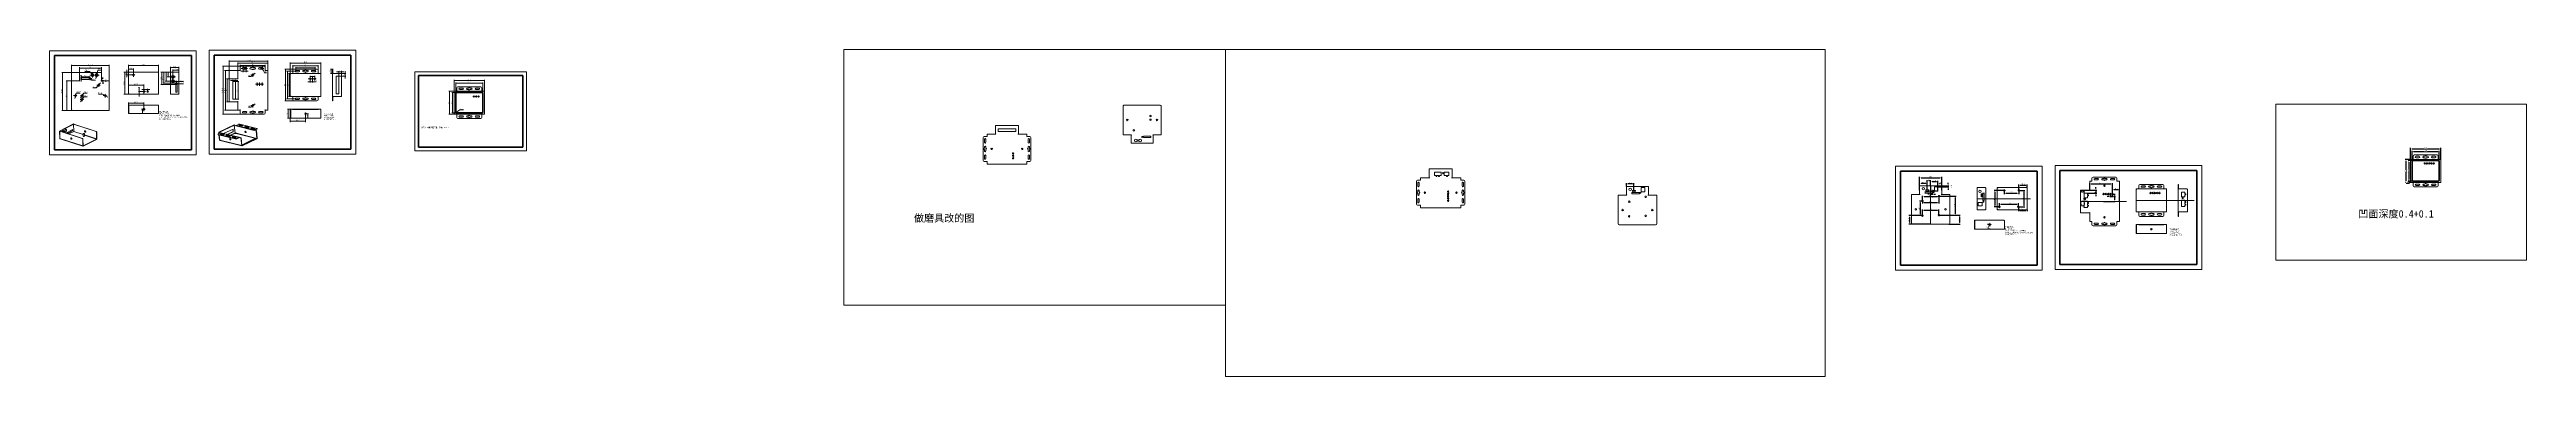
# Model space of a CAD drawing. Header units: millimetres. Extents: x 9574 to 16287, y 1787 to 2670.
import ezdxf

# ---------------------------------------------------------------- set-up
doc = ezdxf.new("R2010")
doc.units = ezdxf.units.MM
doc.header["$LTSCALE"] = 0.5
doc.header["$PDSIZE"] = -5
doc.linetypes.add('CENTERX2', pattern=[20.32, 12.7, -2.54, 2.54, -2.54])
doc.layers.get('0').update_dxf_attribs({"lineweight": 18})
doc.layers.get('Defpoints').update_dxf_attribs({"lineweight": 18})
for name, color, linetype, lineweight in [('中心线层', 1, 'CENTERX2', 15), ('尺寸线层', 3, 'Continuous', 18), ('文字标注', 2, 'Continuous', 18), ('粗实线层', 7, 'Continuous', 35), ('细实线层', 7, 'Continuous', 18)]:
    doc.layers.add(name, color=color, linetype=linetype, lineweight=lineweight)
doc.styles.get("Standard").update_dxf_attribs({"font": ''})
doc.styles.add('标准', font='', dxfattribs={"width": 0.667})
doc.styles.get('Standard').set_extended_font_data('宋体')
doc.styles.get('标准').set_extended_font_data('宋体')
doc.dimstyles.new('标准', dxfattribs={"dimtxt": 3.5, "dimasz": 4, "dimexe": 2, "dimexo": 0, "dimtad": 1, "dimdsep": 46, "dimtxsty": '标准', "dimblk": '_CAXARROW', "dimcen": 0, "dimdle": 6, "dimclrd": 1, "dimclre": 1, "dimclrt": 3, "dimazin": 2, "dimtfac": 0.707107, "dimtdec": 3, "dimtmove": 2, "dimatfit": 3, "dimfxl": 1, "dimfrac": 2, "dimtolj": 1, "dimarcsym": 1})

# ---------------------------------------------------------------- blocks, each defined once
blk = doc.blocks.new('$CAXA_FRAME_13B17AC1$')
at = {"layer": '粗实线层'}
for p, q in [((-138.5, 95), (-138.5, -95)), ((138.5, 95), (-138.5, 95)), ((138.5, -95), (138.5, 95)), ((-138.5, -95), (138.5, -95))]:
    blk.add_line(p, q, dxfattribs=at)
at = {"layer": '细实线层'}
for p, q in [((148.5, 105), (-148.5, 105)), ((-148.5, 105), (-148.5, -105)), ((148.5, -105), (148.5, 105)), ((-148.5, -105), (148.5, -105))]:
    blk.add_line(p, q, dxfattribs=at)
blk = doc.blocks.new('*X6')
at = {"layer": '尺寸线层', "transparency": 16777216}
for points in [[(9634.1, 2627.7), (9638.1, 2628.2), (9638.1, 2627.2)], [(9736.1, 2627.7), (9732.1, 2628.2), (9732.1, 2627.2)]]:
    blk.add_hatch(color=1, dxfattribs=at).paths.add_polyline_path(points, flags=0)
at = {"layer": '尺寸线层', "color": 1, "transparency": 16777216}
for p, q in [((9634.1, 2586.3), (9634.1, 2629.7)), ((9634.1, 2627.7), (9736.1, 2627.7)), ((9736.1, 2586.3), (9736.1, 2629.7))]:
    blk.add_line(p, q, dxfattribs=at)
at = {"layer": '尺寸线层', "color": 3, "transparency": 16777216, "insert": (9685.1, 2630.1), "char_height": 3.5, "width": 20.414, "attachment_point": 5, "line_spacing_factor": 1.15057, "style": '标准'}
blk.add_mtext('\\T1.1;102.03', dxfattribs=at)
blk = doc.blocks.new('_CAXARROW')
blk.add_hatch(color=3).paths.add_polyline_path([(0, 0), (-1, 0.125), (-1, -0.125)], flags=0)
blk = doc.blocks.new('*X7')
at = {"layer": '尺寸线层', "transparency": 16777216}
for points in [[(9655.3, 2620.7), (9659.3, 2621.2), (9659.3, 2620.2)], [(9714.9, 2620.7), (9710.9, 2621.2), (9710.9, 2620.2)]]:
    blk.add_hatch(color=1, dxfattribs=at).paths.add_polyline_path(points, flags=0)
at = {"layer": '尺寸线层', "color": 1, "transparency": 16777216}
for p, q in [((9655.3, 2608.6), (9655.3, 2622.7)), ((9655.3, 2620.7), (9714.9, 2620.7)), ((9714.9, 2608.6), (9714.9, 2622.7))]:
    blk.add_line(p, q, dxfattribs=at)
at = {"layer": '尺寸线层', "color": 3, "transparency": 16777216, "insert": (9685.1, 2623.1), "char_height": 3.5, "width": 13.525, "attachment_point": 5, "line_spacing_factor": 1.15057, "style": '标准'}
blk.add_mtext('\\T1.1;59.6', dxfattribs=at)
blk = doc.blocks.new('*X8')
at = {"layer": '尺寸线层', "transparency": 16777216}
for points in [[(9609.7, 2608.6), (9610.2, 2604.6), (9609.2, 2604.6)], [(9609.7, 2506), (9610.2, 2510), (9609.2, 2510)]]:
    blk.add_hatch(color=1, dxfattribs=at).paths.add_polyline_path(points, flags=0)
at = {"layer": '尺寸线层', "color": 1, "transparency": 16777216}
for p, q in [((9655.3, 2608.6), (9607.7, 2608.6)), ((9609.7, 2608.6), (9609.7, 2506)), ((9635.4, 2506), (9607.7, 2506))]:
    blk.add_line(p, q, dxfattribs=at)
at = {"layer": '尺寸线层', "color": 3, "transparency": 16777216, "insert": (9607.3, 2557.3), "char_height": 3.5, "width": 20.155, "attachment_point": 5, "rotation": 90, "line_spacing_factor": 1.15057, "style": '标准'}
blk.add_mtext('\\T1.1;102.51', dxfattribs=at)
blk = doc.blocks.new('*X9')
at = {"layer": '尺寸线层', "transparency": 16777216}
for points in [[(9621.6, 2586.3), (9622.1, 2582.3), (9621.1, 2582.3)], [(9621.6, 2506), (9622.1, 2510), (9621.1, 2510)]]:
    blk.add_hatch(color=1, dxfattribs=at).paths.add_polyline_path(points, flags=0)
at = {"layer": '尺寸线层', "color": 1, "transparency": 16777216}
for p, q in [((9634.1, 2586.3), (9619.6, 2586.3)), ((9621.6, 2586.3), (9621.6, 2506)), ((9635.4, 2506), (9619.6, 2506))]:
    blk.add_line(p, q, dxfattribs=at)
at = {"layer": '尺寸线层', "color": 3, "transparency": 16777216, "insert": (9619.3, 2546.2), "char_height": 3.5, "width": 13.576, "attachment_point": 5, "rotation": 90, "line_spacing_factor": 1.15057, "style": '标准'}
blk.add_mtext('\\T1.1;80.3', dxfattribs=at)
blk = doc.blocks.new('*X10')
at = {"layer": '尺寸线层', "transparency": 16777216}
for points in [[(9701, 2597.9), (9700.5, 2593.9), (9699.5, 2594.1)], [(9702.8, 2605.4), (9704.2, 2609.2), (9703.3, 2609.4)]]:
    blk.add_hatch(color=1, dxfattribs=at).paths.add_polyline_path(points, flags=0)
at = {"layer": '尺寸线层', "color": 1, "transparency": 16777216}
for q in [(9699.5, 2592), (9714.2, 2614.6)]:
    blk.add_line((9705, 2614.6), q, dxfattribs=at)
at = {"layer": '尺寸线层', "color": 3, "transparency": 16777216, "insert": (9710.8, 2617), "char_height": 3.5, "width": 13.758, "attachment_point": 5, "line_spacing_factor": 1.15057, "style": '标准'}
blk.add_mtext('\\T1.1;%%C7.8', dxfattribs=at)
blk = doc.blocks.new('*X11')
at = {"layer": '尺寸线层'}
blk.add_hatch(color=1, dxfattribs=at).paths.add_polyline_path([(9688.7, 2605), (9685.7, 2607.7), (9686.5, 2608.4)], flags=0)
blk.add_hatch(color=1, dxfattribs=at).paths.add_polyline_path([(9688.7, 2605), (9685.7, 2607.7), (9686.5, 2608.4)], flags=0)
at = {"layer": '尺寸线层', "color": 1}
for p, q in [((9683, 2611.7), (9670, 2611.7)), ((9683, 2611.7), (9670, 2611.7)), ((9688.7, 2605), (9683, 2611.7)), ((9688.7, 2605), (9683, 2611.7))]:
    blk.add_line(p, q, dxfattribs=at)
at = {"layer": '尺寸线层', "color": 3, "insert": (9675, 2614.6), "char_height": 3.5, "width": 20.066, "attachment_point": 5, "line_spacing_factor": 1.15057, "style": '标准'}
blk.add_mtext('\\T1.1;微连接', dxfattribs=at)
blk.add_mtext('\\T1.1;微连接', dxfattribs=at)
blk = doc.blocks.new('*X12')
at = {"layer": '尺寸线层', "transparency": 16777216}
for points in [[(9661.2, 2596.7), (9665.2, 2597.2), (9665.2, 2596.2)], [(9681.8, 2596.7), (9677.8, 2597.2), (9677.8, 2596.2)]]:
    blk.add_hatch(color=1, dxfattribs=at).paths.add_polyline_path(points, flags=0)
at = {"layer": '尺寸线层', "color": 1, "transparency": 16777216}
for p, q in [((9661.2, 2594.1), (9661.2, 2598.7)), ((9661.2, 2596.7), (9681.8, 2596.7)), ((9681.8, 2594.1), (9681.8, 2598.7))]:
    blk.add_line(p, q, dxfattribs=at)
at = {"layer": '尺寸线层', "color": 3, "transparency": 16777216, "insert": (9671.5, 2599), "char_height": 3.5, "width": 13.576, "attachment_point": 5, "line_spacing_factor": 1.15057, "style": '标准'}
blk.add_mtext('\\T1.1;20.6', dxfattribs=at)
blk = doc.blocks.new('*X13')
at = {"layer": '尺寸线层', "transparency": 16777216}
for points in [[(9659.9, 2594.1), (9660.4, 2598.1), (9659.4, 2598.1)], [(9659.9, 2590.1), (9660.4, 2586.1), (9659.4, 2586.1)]]:
    blk.add_hatch(color=1, dxfattribs=at).paths.add_polyline_path(points, flags=0)
at = {"layer": '尺寸线层', "color": 1, "transparency": 16777216}
for p, q in [((9661.2, 2594.1), (9657.9, 2594.1)), ((9661.2, 2590.1), (9657.9, 2590.1)), ((9659.9, 2601), (9659.9, 2584.1))]:
    blk.add_line(p, q, dxfattribs=at)
at = {"layer": '尺寸线层', "color": 3, "transparency": 16777216, "insert": (9657.6, 2600.3), "char_height": 3.5, "width": 7, "attachment_point": 5, "rotation": 90, "line_spacing_factor": 1.15057, "style": '标准'}
blk.add_mtext('\\T1.1;4', dxfattribs=at)
blk = doc.blocks.new('*X14')
at = {"layer": '尺寸线层', "transparency": 16777216}
for points in [[(9683.9, 2593.2), (9680.7, 2595.8), (9681.5, 2596.4)], [(9685.6, 2591.4), (9688, 2588.2), (9688.7, 2588.9)]]:
    blk.add_hatch(color=1, dxfattribs=at).paths.add_polyline_path(points, flags=0)
at = {"layer": '尺寸线层', "color": 1, "transparency": 16777216}
for q in [(9679.7, 2597.5), (9698.6, 2587.4)]:
    blk.add_line((9689.4, 2587.4), q, dxfattribs=at)
at = {"layer": '尺寸线层', "color": 3, "transparency": 16777216, "insert": (9695.1, 2589.8), "char_height": 3.5, "width": 13.732, "attachment_point": 5, "line_spacing_factor": 1.15057, "style": '标准'}
blk.add_mtext('\\T1.1;%%C2.5', dxfattribs=at)
blk = doc.blocks.new('*X15')
at = {"layer": '尺寸线层', "transparency": 16777216}
for points in [[(9645.4, 2548.2), (9647, 2551.9), (9646, 2552.2)], [(9644.3, 2544), (9643.7, 2540), (9642.8, 2540.2)]]:
    blk.add_hatch(color=1, dxfattribs=at).paths.add_polyline_path(points, flags=0)
at = {"layer": '尺寸线层', "color": 1, "transparency": 16777216}
for q in [(9642.7, 2538.2), (9657.8, 2553.1)]:
    blk.add_line((9646.8, 2553.1), q, dxfattribs=at)
at = {"layer": '尺寸线层', "color": 3, "transparency": 16777216, "insert": (9653.4, 2555.5), "char_height": 3.5, "width": 17.41, "attachment_point": 5, "line_spacing_factor": 1.15057, "style": '标准'}
blk.add_mtext('\\T1.1;%%C4.37', dxfattribs=at)
blk = doc.blocks.new('*X16')
at = {"layer": '尺寸线层', "transparency": 16777216}
for points in [[(9663.6, 2547.5), (9666.1, 2550.7), (9665.3, 2551.2)], [(9661.4, 2544), (9659.7, 2540.3), (9658.9, 2540.8)]]:
    blk.add_hatch(color=1, dxfattribs=at).paths.add_polyline_path(points, flags=0)
at = {"layer": '尺寸线层', "color": 1, "transparency": 16777216}
for q in [(9658.2, 2538.9), (9676.3, 2553.1)]:
    blk.add_line((9667.1, 2553.1), q, dxfattribs=at)
at = {"layer": '尺寸线层', "color": 3, "transparency": 16777216, "insert": (9672.9, 2555.5), "char_height": 3.5, "width": 13.732, "attachment_point": 5, "line_spacing_factor": 1.15057, "style": '标准'}
blk.add_mtext('\\T1.1;%%C4.2', dxfattribs=at)
blk = doc.blocks.new('*X17')
at = {"layer": '尺寸线层', "transparency": 16777216}
for points in [[(9706.1, 2572.9), (9703.1, 2570.2), (9703.8, 2569.6)], [(9708.9, 2576), (9711.2, 2579.4), (9711.9, 2578.7)]]:
    blk.add_hatch(color=1, dxfattribs=at).paths.add_polyline_path(points, flags=0)
at = {"layer": '尺寸线层', "color": 1, "transparency": 16777216}
for q in [(9691.9, 2567.2), (9712.9, 2580.5)]:
    blk.add_line((9701.1, 2567.2), q, dxfattribs=at)
at = {"layer": '尺寸线层', "color": 3, "transparency": 16777216, "insert": (9695.3, 2569.6), "char_height": 3.5, "width": 13.732, "attachment_point": 5, "line_spacing_factor": 1.15057, "style": '标准'}
blk.add_mtext('\\T1.1;%%C4.2', dxfattribs=at)
blk = doc.blocks.new('*X18')
at = {"layer": '尺寸线层', "transparency": 16777216}
for points in [[(9723.4, 2547.2), (9720.2, 2549.7), (9719.7, 2548.8)], [(9727.2, 2545), (9730.9, 2543.4), (9730.4, 2542.5)]]:
    blk.add_hatch(color=1, dxfattribs=at).paths.add_polyline_path(points, flags=0)
at = {"layer": '尺寸线层', "color": 1, "transparency": 16777216}
for q in [(9706.9, 2550.4), (9732.4, 2541.9)]:
    blk.add_line((9717.9, 2550.4), q, dxfattribs=at)
at = {"layer": '尺寸线层', "color": 3, "transparency": 16777216, "insert": (9711.3, 2552.8), "char_height": 3.5, "width": 17.41, "attachment_point": 5, "line_spacing_factor": 1.15057, "style": '标准'}
blk.add_mtext('\\T1.1;%%C4.37', dxfattribs=at)
blk = doc.blocks.new('*X19')
at = {"layer": '尺寸线层', "transparency": 16777216}
for points in [[(9788.7, 2627.7), (9792.7, 2628.2), (9792.7, 2627.2)], [(9870, 2627.7), (9866, 2628.2), (9866, 2627.2)]]:
    blk.add_hatch(color=1, dxfattribs=at).paths.add_polyline_path(points, flags=0)
at = {"layer": '尺寸线层', "color": 1, "transparency": 16777216}
for p, q in [((9788.7, 2609.5), (9788.7, 2629.7)), ((9788.7, 2627.7), (9870, 2627.7)), ((9870, 2609.5), (9870, 2629.7))]:
    blk.add_line(p, q, dxfattribs=at)
at = {"layer": '尺寸线层', "color": 3, "transparency": 16777216, "insert": (9829.3, 2630.1), "char_height": 3.5, "width": 13.576, "attachment_point": 5, "line_spacing_factor": 1.15057, "style": '标准'}
blk.add_mtext('\\T1.1;81.3', dxfattribs=at)
blk = doc.blocks.new('*X20')
at = {"layer": '尺寸线层', "transparency": 16777216}
for points in [[(9788.7, 2617.4), (9792.7, 2617.9), (9792.7, 2616.9)], [(9801.5, 2617.4), (9797.5, 2617.9), (9797.5, 2616.9)]]:
    blk.add_hatch(color=1, dxfattribs=at).paths.add_polyline_path(points, flags=0)
at = {"layer": '尺寸线层', "color": 1, "transparency": 16777216}
for p, q in [((9788.7, 2609.5), (9788.7, 2619.4)), ((9801.5, 2602.1), (9801.5, 2619.4)), ((9788.7, 2617.4), (9801.5, 2617.4))]:
    blk.add_line(p, q, dxfattribs=at)
at = {"layer": '尺寸线层', "color": 3, "transparency": 16777216, "insert": (9795.1, 2619.8), "char_height": 3.5, "width": 16.788, "attachment_point": 5, "line_spacing_factor": 1.15057, "style": '标准'}
blk.add_mtext('\\T1.1;12.88', dxfattribs=at)
blk = doc.blocks.new('*X21')
at = {"layer": '尺寸线层', "transparency": 16777216}
for points in [[(9784.1, 2609.5), (9784.6, 2613.5), (9783.6, 2613.5)], [(9784.1, 2602.1), (9784.6, 2598.1), (9783.6, 2598.1)]]:
    blk.add_hatch(color=1, dxfattribs=at).paths.add_polyline_path(points, flags=0)
at = {"layer": '尺寸线层', "color": 1, "transparency": 16777216}
for p, q in [((9789.7, 2609.5), (9782.1, 2609.5)), ((9801.5, 2602.1), (9782.1, 2602.1)), ((9784.1, 2615.5), (9784.1, 2596.1))]:
    blk.add_line(p, q, dxfattribs=at)
at = {"layer": '尺寸线层', "color": 3, "transparency": 16777216, "insert": (9781.8, 2605.8), "char_height": 3.5, "width": 13.499, "attachment_point": 5, "rotation": 90, "line_spacing_factor": 1.15057, "style": '标准'}
blk.add_mtext('\\T1.1;7.39', dxfattribs=at)
blk = doc.blocks.new('*X22')
at = {"layer": '尺寸线层', "transparency": 16777216}
for points in [[(9778, 2609.5), (9778.5, 2605.5), (9777.5, 2605.5)], [(9778, 2549.9), (9778.5, 2553.9), (9777.5, 2553.9)]]:
    blk.add_hatch(color=1, dxfattribs=at).paths.add_polyline_path(points, flags=0)
at = {"layer": '尺寸线层', "color": 1, "transparency": 16777216}
for p, q in [((9789.7, 2609.5), (9776, 2609.5)), ((9778, 2609.5), (9778, 2549.9)), ((9789.7, 2549.9), (9776, 2549.9))]:
    blk.add_line(p, q, dxfattribs=at)
at = {"layer": '尺寸线层', "color": 3, "transparency": 16777216, "insert": (9775.6, 2579.7), "char_height": 3.5, "width": 13.525, "attachment_point": 5, "rotation": 90, "line_spacing_factor": 1.15057, "style": '标准'}
blk.add_mtext('\\T1.1;59.6', dxfattribs=at)
blk = doc.blocks.new('*X23')
at = {"layer": '尺寸线层', "transparency": 16777216}
for points in [[(9817.7, 2557.1), (9817.2, 2561.1), (9818.2, 2561.1)], [(9817.7, 2549.9), (9817.2, 2545.9), (9818.2, 2545.9)]]:
    blk.add_hatch(color=1, dxfattribs=at).paths.add_polyline_path(points, flags=0)
at = {"layer": '尺寸线层', "color": 1, "transparency": 16777216}
for p, q in [((9830.2, 2557.1), (9815.7, 2557.1)), ((9817.7, 2543.9), (9817.7, 2569.2)), ((9826, 2549.9), (9815.7, 2549.9))]:
    blk.add_line(p, q, dxfattribs=at)
at = {"layer": '尺寸线层', "color": 3, "transparency": 16777216, "insert": (9815.4, 2565.9), "char_height": 3.5, "width": 13.187, "attachment_point": 5, "rotation": 90, "line_spacing_factor": 1.15057, "style": '标准'}
blk.add_mtext('\\T1.1;7.21', dxfattribs=at)
blk = doc.blocks.new('*X24')
at = {"layer": '尺寸线层', "transparency": 16777216}
for points in [[(9788.7, 2574.1), (9792.7, 2574.6), (9792.7, 2573.6)], [(9830.2, 2574.1), (9826.2, 2574.6), (9826.2, 2573.6)]]:
    blk.add_hatch(color=1, dxfattribs=at).paths.add_polyline_path(points, flags=0)
at = {"layer": '尺寸线层', "color": 1, "transparency": 16777216}
for p, q in [((9788.7, 2561.4), (9788.7, 2576.1)), ((9788.7, 2574.1), (9830.2, 2574.1)), ((9830.2, 2557.1), (9830.2, 2576.1))]:
    blk.add_line(p, q, dxfattribs=at)
at = {"layer": '尺寸线层', "color": 3, "transparency": 16777216, "insert": (9809.4, 2576.4), "char_height": 3.5, "width": 17.332, "attachment_point": 5, "line_spacing_factor": 1.15057, "style": '标准'}
blk.add_mtext('\\T1.1;41.59', dxfattribs=at)
blk = doc.blocks.new('*X25')
at = {"layer": '尺寸线层', "transparency": 16777216}
for points in [[(9908.8, 2614.6), (9912.8, 2614.1), (9912.8, 2615.1)], [(9924.7, 2614.6), (9920.7, 2614.1), (9920.7, 2615.1)]]:
    blk.add_hatch(color=1, dxfattribs=at).paths.add_polyline_path(points, flags=0)
at = {"layer": '尺寸线层', "color": 1, "transparency": 16777216}
for p, q in [((9908.8, 2596.5), (9908.8, 2616.6)), ((9924.7, 2614.6), (9908.8, 2614.6)), ((9924.7, 2608.3), (9924.7, 2616.6))]:
    blk.add_line(p, q, dxfattribs=at)
at = {"layer": '尺寸线层', "color": 3, "transparency": 16777216, "insert": (9916.8, 2616.9), "char_height": 3.5, "width": 13.161, "attachment_point": 5, "line_spacing_factor": 1.15057, "style": '标准'}
blk.add_mtext('\\T1.1;15.9', dxfattribs=at)
blk = doc.blocks.new('*X26')
at = {"layer": '尺寸线层', "transparency": 16777216}
for points in [[(9895.5, 2609.5), (9896, 2605.5), (9895, 2605.5)], [(9895.5, 2596.5), (9896, 2600.5), (9895, 2600.5)]]:
    blk.add_hatch(color=1, dxfattribs=at).paths.add_polyline_path(points, flags=0)
at = {"layer": '尺寸线层', "color": 1, "transparency": 16777216}
for p, q in [((9901.9, 2609.5), (9893.5, 2609.5)), ((9908.8, 2596.5), (9893.5, 2596.5)), ((9895.5, 2609.5), (9895.5, 2596.5))]:
    blk.add_line(p, q, dxfattribs=at)
at = {"layer": '尺寸线层', "color": 3, "transparency": 16777216, "insert": (9893.2, 2603), "char_height": 3.5, "width": 7, "attachment_point": 5, "rotation": 90, "line_spacing_factor": 1.15057, "style": '标准'}
blk.add_mtext('\\T1.1;13', dxfattribs=at)
blk = doc.blocks.new('*X27')
at = {"layer": '尺寸线层', "transparency": 16777216}
for points in [[(9890, 2609.5), (9890.5, 2605.5), (9889.5, 2605.5)], [(9890, 2585.3), (9890.5, 2589.3), (9889.5, 2589.3)]]:
    blk.add_hatch(color=1, dxfattribs=at).paths.add_polyline_path(points, flags=0)
at = {"layer": '尺寸线层', "color": 1, "transparency": 16777216}
for p, q in [((9901.9, 2609.5), (9888, 2609.5)), ((9908.8, 2585.3), (9888, 2585.3)), ((9890, 2609.5), (9890, 2585.3))]:
    blk.add_line(p, q, dxfattribs=at)
at = {"layer": '尺寸线层', "color": 3, "transparency": 16777216, "insert": (9887.7, 2597.4), "char_height": 3.5, "width": 13.525, "attachment_point": 5, "rotation": 90, "line_spacing_factor": 1.15057, "style": '标准'}
blk.add_mtext('\\T1.1;24.2', dxfattribs=at)
blk = doc.blocks.new('*X28')
at = {"layer": '尺寸线层', "transparency": 16777216}
for points in [[(9884.1, 2609.5), (9884.6, 2605.5), (9883.6, 2605.5)], [(9884.1, 2579.3), (9884.6, 2583.3), (9883.6, 2583.3)]]:
    blk.add_hatch(color=1, dxfattribs=at).paths.add_polyline_path(points, flags=0)
at = {"layer": '尺寸线层', "color": 1, "transparency": 16777216}
for p, q in [((9901.9, 2609.5), (9882.1, 2609.5)), ((9918.2, 2579.3), (9882.1, 2579.3)), ((9884.1, 2609.5), (9884.1, 2579.3))]:
    blk.add_line(p, q, dxfattribs=at)
at = {"layer": '尺寸线层', "color": 3, "transparency": 16777216, "insert": (9881.8, 2594.4), "char_height": 3.5, "width": 17.125, "attachment_point": 5, "rotation": 90, "line_spacing_factor": 1.15057, "style": '标准'}
blk.add_mtext('\\T1.1;30.15', dxfattribs=at)
blk = doc.blocks.new('*X29')
at = {"layer": '尺寸线层', "transparency": 16777216}
for points in [[(9878.4, 2609.5), (9878.9, 2605.5), (9877.9, 2605.5)], [(9878.4, 2576.4), (9878.9, 2580.4), (9877.9, 2580.4)]]:
    blk.add_hatch(color=1, dxfattribs=at).paths.add_polyline_path(points, flags=0)
at = {"layer": '尺寸线层', "color": 1, "transparency": 16777216}
for p, q in [((9901.9, 2609.5), (9876.4, 2609.5)), ((9916.4, 2576.4), (9876.4, 2576.4)), ((9878.4, 2609.5), (9878.4, 2576.4))]:
    blk.add_line(p, q, dxfattribs=at)
at = {"layer": '尺寸线层', "color": 3, "transparency": 16777216, "insert": (9876.1, 2592.9), "char_height": 3.5, "width": 13.213, "attachment_point": 5, "rotation": 90, "line_spacing_factor": 1.15057, "style": '标准'}
blk.add_mtext('\\T1.1;33.1', dxfattribs=at)
blk = doc.blocks.new('*X30')
at = {"layer": '尺寸线层', "transparency": 16777216}
for points in [[(9918.2, 2584.3), (9914.2, 2583.8), (9914.2, 2584.8)], [(9924.7, 2584.3), (9928.7, 2583.8), (9928.7, 2584.8)]]:
    blk.add_hatch(color=1, dxfattribs=at).paths.add_polyline_path(points, flags=0)
at = {"layer": '尺寸线层', "color": 1, "transparency": 16777216}
for p, q in [((9937, 2584.3), (9912.2, 2584.3)), ((9918.2, 2579.3), (9918.2, 2586.3)), ((9924.7, 2580), (9924.7, 2586.3))]:
    blk.add_line(p, q, dxfattribs=at)
at = {"layer": '尺寸线层', "color": 3, "transparency": 16777216, "insert": (9933.6, 2586.7), "char_height": 3.5, "width": 13.55, "attachment_point": 5, "line_spacing_factor": 1.15057, "style": '标准'}
blk.add_mtext('\\T1.1;6.55', dxfattribs=at)
blk = doc.blocks.new('*X31')
at = {"layer": '尺寸线层', "transparency": 16777216}
for points in [[(9920.4, 2577.6), (9916.4, 2577.1), (9916.4, 2578.1)], [(9924.7, 2577.6), (9928.7, 2577.1), (9928.7, 2578.1)]]:
    blk.add_hatch(color=1, dxfattribs=at).paths.add_polyline_path(points, flags=0)
at = {"layer": '尺寸线层', "color": 1, "transparency": 16777216}
for p, q in [((9937.4, 2577.6), (9914.4, 2577.6)), ((9920.4, 2576.4), (9920.4, 2579.6)), ((9924.7, 2576.4), (9924.7, 2579.6))]:
    blk.add_line(p, q, dxfattribs=at)
at = {"layer": '尺寸线层', "color": 3, "transparency": 16777216, "insert": (9934.9, 2579.9), "char_height": 3.5, "width": 9.976, "attachment_point": 5, "line_spacing_factor": 1.15057, "style": '标准'}
blk.add_mtext('\\T1.1;4.3', dxfattribs=at)
blk = doc.blocks.new('*X32')
at = {"layer": '尺寸线层', "transparency": 16777216}
for points in [[(9826, 2509.5), (9825.5, 2505.5), (9826.5, 2505.5)], [(9826, 2497.5), (9825.5, 2501.5), (9826.5, 2501.5)]]:
    blk.add_hatch(color=1, dxfattribs=at).paths.add_polyline_path(points, flags=0)
at = {"layer": '尺寸线层', "color": 1, "transparency": 16777216}
for p, q in [((9829.9, 2509.5), (9824, 2509.5)), ((9831.3, 2497.5), (9824, 2497.5)), ((9826, 2497.5), (9826, 2509.5))]:
    blk.add_line(p, q, dxfattribs=at)
at = {"layer": '尺寸线层', "color": 3, "transparency": 16777216, "insert": (9823.6, 2503.5), "char_height": 3.5, "width": 7, "attachment_point": 5, "rotation": 90, "line_spacing_factor": 1.15057, "style": '标准'}
blk.add_mtext('\\T1.1;12', dxfattribs=at)
blk = doc.blocks.new('*X33')
at = {"layer": '尺寸线层', "transparency": 16777216}
for points in [[(9788.7, 2525.4), (9792.7, 2525.9), (9792.7, 2524.9)], [(9829.9, 2525.4), (9825.9, 2525.9), (9825.9, 2524.9)]]:
    blk.add_hatch(color=1, dxfattribs=at).paths.add_polyline_path(points, flags=0)
at = {"layer": '尺寸线层', "color": 1, "transparency": 16777216}
for p, q in [((9788.7, 2520.3), (9788.7, 2527.4)), ((9788.7, 2525.4), (9829.9, 2525.4)), ((9829.9, 2509.5), (9829.9, 2527.4))]:
    blk.add_line(p, q, dxfattribs=at)
at = {"layer": '尺寸线层', "color": 3, "transparency": 16777216, "insert": (9809.3, 2527.8), "char_height": 3.5, "width": 17.28, "attachment_point": 5, "line_spacing_factor": 1.15057, "style": '标准'}
blk.add_mtext('\\T1.1;41.25', dxfattribs=at)
blk = doc.blocks.new('*X34')
at = {"layer": '粗实线层'}
for p, q in [((-138.5, 95), (-138.5, -95)), ((138.5, 95), (-138.5, 95)), ((138.5, -95), (138.5, 95)), ((-138.5, -95), (138.5, -95))]:
    blk.add_line(p, q, dxfattribs=at)
at = {"layer": '细实线层'}
for p, q in [((148.5, 105), (-148.5, 105)), ((-148.5, 105), (-148.5, -105)), ((148.5, -105), (148.5, 105)), ((-148.5, -105), (148.5, -105))]:
    blk.add_line(p, q, dxfattribs=at)
blk = doc.blocks.new('*X35')
at = {"layer": '尺寸线层', "transparency": 16777216}
for points in [[(10085.3, 2584.3), (10085.8, 2580.3), (10084.8, 2580.3)], [(10085.3, 2536.7), (10085.8, 2540.7), (10084.8, 2540.7)]]:
    blk.add_hatch(color=1, dxfattribs=at).paths.add_polyline_path(points, flags=0)
at = {"layer": '尺寸线层', "color": 1, "transparency": 16777216}
for p, q in [((10078.4, 2584.3), (10087.3, 2584.3)), ((10085.3, 2584.3), (10085.3, 2536.7)), ((10078.4, 2536.7), (10087.3, 2536.7))]:
    blk.add_line(p, q, dxfattribs=at)
at = {"layer": '尺寸线层', "color": 3, "transparency": 16777216, "insert": (10083, 2560.5), "char_height": 3.5, "width": 13.68, "attachment_point": 5, "rotation": 90, "line_spacing_factor": 1.15057, "style": '标准'}
blk.add_mtext('\\T1.1;47.6', dxfattribs=at)
blk = doc.blocks.new('*X36')
at = {"layer": '尺寸线层', "transparency": 16777216}
for points in [[(10070.7, 2587.1), (10066.7, 2587.6), (10066.7, 2586.6)], [(10078.4, 2587.1), (10082.4, 2587.6), (10082.4, 2586.6)]]:
    blk.add_hatch(color=1, dxfattribs=at).paths.add_polyline_path(points, flags=0)
at = {"layer": '尺寸线层', "color": 1, "transparency": 16777216}
for p, q in [((10064.7, 2587.1), (10084.4, 2587.1)), ((10070.7, 2584.3), (10070.7, 2589.1)), ((10078.4, 2584.3), (10078.4, 2589.1))]:
    blk.add_line(p, q, dxfattribs=at)
at = {"layer": '尺寸线层', "color": 3, "transparency": 16777216, "insert": (10074.6, 2589.5), "char_height": 3.5, "width": 13.447, "attachment_point": 5, "line_spacing_factor": 1.15057, "style": '标准'}
blk.add_mtext('\\T1.1;7.62', dxfattribs=at)
blk = doc.blocks.new('*X37')
at = {"layer": '尺寸线层', "transparency": 16777216}
for points in [[(10056, 2591.5), (10056.5, 2587.5), (10055.5, 2587.5)], [(10056, 2529.5), (10056.5, 2533.5), (10055.5, 2533.5)]]:
    blk.add_hatch(color=1, dxfattribs=at).paths.add_polyline_path(points, flags=0)
at = {"layer": '尺寸线层', "color": 1, "transparency": 16777216}
for p, q in [((10061.4, 2591.5), (10054, 2591.5)), ((10056, 2591.5), (10056, 2529.5)), ((10061.4, 2529.5), (10054, 2529.5))]:
    blk.add_line(p, q, dxfattribs=at)
at = {"layer": '尺寸线层', "color": 3, "transparency": 16777216, "insert": (10053.7, 2560.5), "char_height": 3.5, "width": 7, "attachment_point": 5, "rotation": 90, "line_spacing_factor": 1.15057, "style": '标准'}
blk.add_mtext('\\T1.1;62', dxfattribs=at)
blk = doc.blocks.new('*X38')
at = {"layer": '尺寸线层', "transparency": 16777216}
for points in [[(10050.9, 2613.9), (10051.4, 2609.9), (10050.4, 2609.9)], [(10050.9, 2507.1), (10051.4, 2511.1), (10050.4, 2511.1)]]:
    blk.add_hatch(color=1, dxfattribs=at).paths.add_polyline_path(points, flags=0)
at = {"layer": '尺寸线层', "color": 1, "transparency": 16777216}
for p, q in [((10084.9, 2613.9), (10048.9, 2613.9)), ((10050.9, 2613.9), (10050.9, 2507.1)), ((10084.9, 2507.1), (10048.9, 2507.1))]:
    blk.add_line(p, q, dxfattribs=at)
at = {"layer": '尺寸线层', "color": 3, "transparency": 16777216, "insert": (10048.5, 2560.5), "char_height": 3.5, "width": 20.414, "attachment_point": 5, "rotation": 90, "line_spacing_factor": 1.15057, "style": '标准'}
blk.add_mtext('\\T1.1;106.83', dxfattribs=at)
blk = doc.blocks.new('*X39')
at = {"layer": '尺寸线层', "transparency": 16777216}
for points in [[(10044.7, 2625.3), (10045.2, 2621.3), (10044.2, 2621.3)], [(10044.7, 2495.7), (10045.2, 2499.7), (10044.2, 2499.7)]]:
    blk.add_hatch(color=1, dxfattribs=at).paths.add_polyline_path(points, flags=0)
at = {"layer": '尺寸线层', "color": 1, "transparency": 16777216}
for p, q in [((10094.1, 2625.3), (10042.7, 2625.3)), ((10044.7, 2625.3), (10044.7, 2495.7)), ((10094.1, 2495.7), (10042.7, 2495.7))]:
    blk.add_line(p, q, dxfattribs=at)
at = {"layer": '尺寸线层', "color": 3, "transparency": 16777216, "insert": (10042.3, 2560.5), "char_height": 3.5, "width": 20.466, "attachment_point": 5, "rotation": 90, "line_spacing_factor": 1.15057, "style": '标准'}
blk.add_mtext('\\T1.1;129.66', dxfattribs=at)
blk = doc.blocks.new('*X40')
at = {"layer": '尺寸线层', "transparency": 16777216}
for points in [[(10091.1, 2627.6), (10095.1, 2627.1), (10095.1, 2628.1)], [(10159.1, 2627.6), (10155.1, 2627.1), (10155.1, 2628.1)]]:
    blk.add_hatch(color=1, dxfattribs=at).paths.add_polyline_path(points, flags=0)
at = {"layer": '尺寸线层', "color": 1, "transparency": 16777216}
for p, q in [((10091.1, 2622.3), (10091.1, 2629.6)), ((10159.1, 2627.6), (10091.1, 2627.6)), ((10159.1, 2622.3), (10159.1, 2629.6))]:
    blk.add_line(p, q, dxfattribs=at)
at = {"layer": '尺寸线层', "color": 3, "transparency": 16777216, "insert": (10125.1, 2630), "char_height": 3.5, "width": 7, "attachment_point": 5, "line_spacing_factor": 1.15057, "style": '标准'}
blk.add_mtext('\\T1.1;68', dxfattribs=at)
blk = doc.blocks.new('*X41')
at = {"layer": '尺寸线层', "transparency": 16777216}
for points in [[(10084.9, 2633.8), (10088.9, 2634.3), (10088.9, 2633.3)], [(10166.4, 2633.8), (10162.4, 2634.3), (10162.4, 2633.3)]]:
    blk.add_hatch(color=1, dxfattribs=at).paths.add_polyline_path(points, flags=0)
at = {"layer": '尺寸线层', "color": 1, "transparency": 16777216}
for p, q in [((10084.9, 2613.9), (10084.9, 2635.8)), ((10084.9, 2633.8), (10166.4, 2633.8)), ((10166.4, 2613.4), (10166.4, 2635.8))]:
    blk.add_line(p, q, dxfattribs=at)
at = {"layer": '尺寸线层', "color": 3, "transparency": 16777216, "insert": (10125.6, 2636.1), "char_height": 3.5, "width": 13.576, "attachment_point": 5, "line_spacing_factor": 1.15057, "style": '标准'}
blk.add_mtext('\\T1.1;81.5', dxfattribs=at)
blk = doc.blocks.new('*X42')
at = {"layer": '尺寸线层', "transparency": 16777216}
for points in [[(10061.4, 2638.9), (10065.4, 2639.4), (10065.4, 2638.4)], [(10166.4, 2638.9), (10162.4, 2639.4), (10162.4, 2638.4)]]:
    blk.add_hatch(color=1, dxfattribs=at).paths.add_polyline_path(points, flags=0)
at = {"layer": '尺寸线层', "color": 1, "transparency": 16777216}
for p, q in [((10061.4, 2591.5), (10061.4, 2640.9)), ((10061.4, 2638.9), (10166.4, 2638.9)), ((10166.4, 2613.4), (10166.4, 2640.9))]:
    blk.add_line(p, q, dxfattribs=at)
at = {"layer": '尺寸线层', "color": 3, "transparency": 16777216, "insert": (10113.9, 2641.2), "char_height": 3.5, "width": 20.155, "attachment_point": 5, "line_spacing_factor": 1.15057, "style": '标准'}
blk.add_mtext('\\T1.1;104.91', dxfattribs=at)
blk = doc.blocks.new('*X43')
at = {"layer": '尺寸线层', "transparency": 16777216}
for points in [[(10099.1, 2611.9), (10095.1, 2612.4), (10095.1, 2611.4)], [(10107.1, 2611.9), (10111.1, 2612.4), (10111.1, 2611.4)]]:
    blk.add_hatch(color=1, dxfattribs=at).paths.add_polyline_path(points, flags=0)
at = {"layer": '尺寸线层', "color": 1, "transparency": 16777216}
for p, q in [((10099.1, 2619.8), (10099.1, 2609.9)), ((10107.1, 2619.8), (10107.1, 2609.9)), ((10093.1, 2611.9), (10113.1, 2611.9))]:
    blk.add_line(p, q, dxfattribs=at)
at = {"layer": '尺寸线层', "color": 3, "transparency": 16777216, "insert": (10103.1, 2614.3), "char_height": 3.5, "width": 7, "attachment_point": 5, "line_spacing_factor": 1.15057, "style": '标准'}
blk.add_mtext('\\T1.1;8', dxfattribs=at)
blk = doc.blocks.new('*X44')
at = {"layer": '尺寸线层', "transparency": 16777216}
blk.add_hatch(color=1, dxfattribs=at).paths.add_polyline_path([(10152, 2618), (10153.3, 2614.2), (10154.2, 2614.7)], flags=0)
at = {"layer": '尺寸线层', "color": 1, "transparency": 16777216}
for q in [(10151.1, 2619.8), (10162.8, 2607.5)]:
    blk.add_line((10157.3, 2607.5), q, dxfattribs=at)
at = {"layer": '尺寸线层', "color": 3, "transparency": 16777216, "insert": (10161.2, 2609.8), "char_height": 3.5, "width": 7, "attachment_point": 5, "line_spacing_factor": 1.15057, "style": '标准'}
blk.add_mtext('\\T1.1;R2', dxfattribs=at)
blk = doc.blocks.new('*X45')
at = {"layer": '尺寸线层', "transparency": 16777216}
for points in [[(10123.6, 2600.6), (10120.2, 2598.5), (10120.8, 2597.7)], [(10126.7, 2603.2), (10129.4, 2606.1), (10130.1, 2605.3)]]:
    blk.add_hatch(color=1, dxfattribs=at).paths.add_polyline_path(points, flags=0)
at = {"layer": '尺寸线层', "color": 1, "transparency": 16777216}
for q in [(10114, 2597.4), (10131.3, 2607)]:
    blk.add_line((10119.6, 2597.4), q, dxfattribs=at)
at = {"layer": '尺寸线层', "color": 3, "transparency": 16777216, "insert": (10115.6, 2599.7), "char_height": 3.5, "width": 7, "attachment_point": 5, "line_spacing_factor": 1.15057, "style": '标准'}
blk.add_mtext('\\T1.1;%%C4', dxfattribs=at)
blk = doc.blocks.new('*X46')
at = {"layer": '尺寸线层', "transparency": 16777216}
for points in [[(10123.6, 2517.8), (10120.2, 2515.7), (10120.8, 2514.9)], [(10126.7, 2520.4), (10129.4, 2523.3), (10130.1, 2522.5)]]:
    blk.add_hatch(color=1, dxfattribs=at).paths.add_polyline_path(points, flags=0)
at = {"layer": '尺寸线层', "color": 1, "transparency": 16777216}
for q in [(10114, 2514.5), (10131.3, 2524.2)]:
    blk.add_line((10119.6, 2514.5), q, dxfattribs=at)
at = {"layer": '尺寸线层', "color": 3, "transparency": 16777216, "insert": (10115.6, 2516.9), "char_height": 3.5, "width": 7, "attachment_point": 5, "line_spacing_factor": 1.15057, "style": '标准'}
blk.add_mtext('\\T1.1;%%C4', dxfattribs=at)
blk = doc.blocks.new('*X47')
at = {"layer": '尺寸线层', "transparency": 16777216}
for points in [[(10223.8, 2605.9), (10224.3, 2601.9), (10223.3, 2601.9)], [(10223.8, 2543.9), (10224.3, 2547.9), (10223.3, 2547.9)]]:
    blk.add_hatch(color=1, dxfattribs=at).paths.add_polyline_path(points, flags=0)
at = {"layer": '尺寸线层', "color": 1, "transparency": 16777216}
for p, q in [((10226.9, 2605.9), (10221.8, 2605.9)), ((10223.8, 2605.9), (10223.8, 2543.9)), ((10226.9, 2543.9), (10221.8, 2543.9))]:
    blk.add_line(p, q, dxfattribs=at)
at = {"layer": '尺寸线层', "color": 3, "transparency": 16777216, "insert": (10221.5, 2574.9), "char_height": 3.5, "width": 7, "attachment_point": 5, "rotation": 90, "line_spacing_factor": 1.15057, "style": '标准'}
blk.add_mtext('\\T1.1;62', dxfattribs=at)
blk = doc.blocks.new('*X48')
at = {"layer": '尺寸线层', "transparency": 16777216}
for points in [[(10218.9, 2612.4), (10219.4, 2608.4), (10218.4, 2608.4)], [(10218.9, 2537.4), (10219.4, 2541.4), (10218.4, 2541.4)]]:
    blk.add_hatch(color=1, dxfattribs=at).paths.add_polyline_path(points, flags=0)
at = {"layer": '尺寸线层', "color": 1, "transparency": 16777216}
for p, q in [((10242.1, 2612.4), (10216.9, 2612.4)), ((10218.9, 2612.4), (10218.9, 2537.4)), ((10242.1, 2537.4), (10216.9, 2537.4))]:
    blk.add_line(p, q, dxfattribs=at)
at = {"layer": '尺寸线层', "color": 3, "transparency": 16777216, "insert": (10216.5, 2574.9), "char_height": 3.5, "width": 7, "attachment_point": 5, "rotation": 90, "line_spacing_factor": 1.15057, "style": '标准'}
blk.add_mtext('\\T1.1;75', dxfattribs=at)
blk = doc.blocks.new('*X49')
at = {"layer": '尺寸线层', "transparency": 16777216}
for points in [[(10213.7, 2617.9), (10214.2, 2613.9), (10213.2, 2613.9)], [(10213.7, 2531.9), (10214.2, 2535.9), (10213.2, 2535.9)]]:
    blk.add_hatch(color=1, dxfattribs=at).paths.add_polyline_path(points, flags=0)
at = {"layer": '尺寸线层', "color": 1, "transparency": 16777216}
for p, q in [((10237.1, 2617.9), (10211.7, 2617.9)), ((10213.7, 2617.9), (10213.7, 2531.9)), ((10237.1, 2531.9), (10211.7, 2531.9))]:
    blk.add_line(p, q, dxfattribs=at)
at = {"layer": '尺寸线层', "color": 3, "transparency": 16777216, "insert": (10211.4, 2574.9), "char_height": 3.5, "width": 7, "attachment_point": 5, "rotation": 90, "line_spacing_factor": 1.15057, "style": '标准'}
blk.add_mtext('\\T1.1;86', dxfattribs=at)
blk = doc.blocks.new('*X50')
at = {"layer": '尺寸线层', "transparency": 16777216}
for points in [[(10242.1, 2620.8), (10246.1, 2621.3), (10246.1, 2620.3)], [(10294.1, 2620.8), (10290.1, 2621.3), (10290.1, 2620.3)]]:
    blk.add_hatch(color=1, dxfattribs=at).paths.add_polyline_path(points, flags=0)
at = {"layer": '尺寸线层', "color": 1, "transparency": 16777216}
for p, q in [((10242.1, 2612.4), (10242.1, 2622.8)), ((10242.1, 2620.8), (10294.1, 2620.8)), ((10294.1, 2612.4), (10294.1, 2622.8))]:
    blk.add_line(p, q, dxfattribs=at)
at = {"layer": '尺寸线层', "color": 3, "transparency": 16777216, "insert": (10268.1, 2623.1), "char_height": 3.5, "width": 7, "attachment_point": 5, "line_spacing_factor": 1.15057, "style": '标准'}
blk.add_mtext('\\T1.1;52', dxfattribs=at)
blk = doc.blocks.new('*X51')
at = {"layer": '尺寸线层', "transparency": 16777216}
for points in [[(10234.1, 2626.2), (10238.1, 2626.7), (10238.1, 2625.7)], [(10302.1, 2626.2), (10298.1, 2626.7), (10298.1, 2625.7)]]:
    blk.add_hatch(color=1, dxfattribs=at).paths.add_polyline_path(points, flags=0)
at = {"layer": '尺寸线层', "color": 1, "transparency": 16777216}
for p, q in [((10234.1, 2614.9), (10234.1, 2628.2)), ((10234.1, 2626.2), (10302.1, 2626.2)), ((10302.1, 2614.9), (10302.1, 2628.2))]:
    blk.add_line(p, q, dxfattribs=at)
at = {"layer": '尺寸线层', "color": 3, "transparency": 16777216, "insert": (10268.1, 2628.6), "char_height": 3.5, "width": 7, "attachment_point": 5, "line_spacing_factor": 1.15057, "style": '标准'}
blk.add_mtext('\\T1.1;68', dxfattribs=at)
blk = doc.blocks.new('*X52')
at = {"layer": '尺寸线层', "transparency": 16777216}
for points in [[(10226.9, 2633.8), (10230.9, 2634.3), (10230.9, 2633.3)], [(10309.4, 2633.8), (10305.4, 2634.3), (10305.4, 2633.3)]]:
    blk.add_hatch(color=1, dxfattribs=at).paths.add_polyline_path(points, flags=0)
at = {"layer": '尺寸线层', "color": 1, "transparency": 16777216}
for p, q in [((10226.9, 2605.9), (10226.9, 2635.8)), ((10226.9, 2633.8), (10309.4, 2633.8)), ((10309.4, 2605.9), (10309.4, 2635.8))]:
    blk.add_line(p, q, dxfattribs=at)
at = {"layer": '尺寸线层', "color": 3, "transparency": 16777216, "insert": (10268.1, 2636.1), "char_height": 3.5, "width": 13.576, "attachment_point": 5, "line_spacing_factor": 1.15057, "style": '标准'}
blk.add_mtext('\\T1.1;82.5', dxfattribs=at)
blk = doc.blocks.new('*X53')
at = {"layer": '尺寸线层', "transparency": 16777216}
for points in [[(10280.3, 2597.4), (10284.3, 2597.9), (10284.3, 2596.9)], [(10293.3, 2597.4), (10289.3, 2597.9), (10289.3, 2596.9)]]:
    blk.add_hatch(color=1, dxfattribs=at).paths.add_polyline_path(points, flags=0)
at = {"layer": '尺寸线层', "color": 1, "transparency": 16777216}
for p, q in [((10280.3, 2591.4), (10280.3, 2599.4)), ((10280.3, 2597.4), (10293.3, 2597.4)), ((10293.3, 2591.4), (10293.3, 2599.4))]:
    blk.add_line(p, q, dxfattribs=at)
at = {"layer": '尺寸线层', "color": 3, "transparency": 16777216, "insert": (10286.8, 2599.7), "char_height": 3.5, "width": 7, "attachment_point": 5, "line_spacing_factor": 1.15057, "style": '标准'}
blk.add_mtext('\\T1.1;13', dxfattribs=at)
blk = doc.blocks.new('*X54')
at = {"layer": '尺寸线层', "transparency": 16777216}
for points in [[(10280.3, 2583.7), (10276.3, 2584.2), (10276.3, 2583.2)], [(10286.7, 2583.7), (10290.7, 2584.2), (10290.7, 2583.2)]]:
    blk.add_hatch(color=1, dxfattribs=at).paths.add_polyline_path(points, flags=0)
at = {"layer": '尺寸线层', "color": 1, "transparency": 16777216}
for p, q in [((10274.3, 2583.7), (10297.2, 2583.7)), ((10280.3, 2591.4), (10280.3, 2581.7)), ((10286.7, 2591.4), (10286.7, 2581.7))]:
    blk.add_line(p, q, dxfattribs=at)
at = {"layer": '尺寸线层', "color": 3, "transparency": 16777216, "insert": (10294.7, 2586), "char_height": 3.5, "width": 10.08, "attachment_point": 5, "line_spacing_factor": 1.15057, "style": '标准'}
blk.add_mtext('\\T1.1;6.4', dxfattribs=at)
blk = doc.blocks.new('*X55')
at = {"layer": '尺寸线层', "transparency": 16777216}
for points in [[(10337.7, 2617.9), (10337.2, 2613.9), (10338.2, 2613.9)], [(10337.7, 2605.9), (10337.2, 2609.9), (10338.2, 2609.9)]]:
    blk.add_hatch(color=1, dxfattribs=at).paths.add_polyline_path(points, flags=0)
at = {"layer": '尺寸线层', "color": 1, "transparency": 16777216}
for p, q in [((10342.6, 2617.9), (10335.7, 2617.9)), ((10341.6, 2605.9), (10335.7, 2605.9)), ((10337.7, 2605.9), (10337.7, 2617.9))]:
    blk.add_line(p, q, dxfattribs=at)
at = {"layer": '尺寸线层', "color": 3, "transparency": 16777216, "insert": (10335.4, 2611.9), "char_height": 3.5, "width": 7, "attachment_point": 5, "rotation": 90, "line_spacing_factor": 1.15057, "style": '标准'}
blk.add_mtext('\\T1.1;12', dxfattribs=at)
blk = doc.blocks.new('*X56')
at = {"layer": '尺寸线层', "transparency": 16777216}
for points in [[(10375.2, 2605.9), (10375.7, 2609.9), (10374.7, 2609.9)], [(10375.2, 2598.7), (10375.7, 2594.7), (10374.7, 2594.7)]]:
    blk.add_hatch(color=1, dxfattribs=at).paths.add_polyline_path(points, flags=0)
at = {"layer": '尺寸线层', "color": 1, "transparency": 16777216}
for p, q in [((10358.5, 2598.7), (10377.2, 2598.7)), ((10364.4, 2605.9), (10377.2, 2605.9)), ((10375.2, 2611.9), (10375.2, 2592.7))]:
    blk.add_line(p, q, dxfattribs=at)
at = {"layer": '尺寸线层', "color": 3, "transparency": 16777216, "insert": (10372.8, 2602.3), "char_height": 3.5, "width": 9.795, "attachment_point": 5, "rotation": 90, "line_spacing_factor": 1.15057, "style": '标准'}
blk.add_mtext('\\T1.1;7.2', dxfattribs=at)
blk = doc.blocks.new('*X57')
at = {"layer": '尺寸线层', "transparency": 16777216}
for points in [[(10358.5, 2610.4), (10354.5, 2609.9), (10354.5, 2610.9)], [(10365.6, 2610.4), (10369.6, 2609.9), (10369.6, 2610.9)]]:
    blk.add_hatch(color=1, dxfattribs=at).paths.add_polyline_path(points, flags=0)
at = {"layer": '尺寸线层', "color": 1, "transparency": 16777216}
for p, q in [((10371.6, 2610.4), (10352.5, 2610.4)), ((10358.5, 2598.7), (10358.5, 2612.4)), ((10365.6, 2604.7), (10365.6, 2612.4))]:
    blk.add_line(p, q, dxfattribs=at)
at = {"layer": '尺寸线层', "color": 3, "transparency": 16777216, "insert": (10362, 2612.8), "char_height": 3.5, "width": 13.473, "attachment_point": 5, "line_spacing_factor": 1.15057, "style": '标准'}
blk.add_mtext('\\T1.1;7.08', dxfattribs=at)
blk = doc.blocks.new('*X58')
at = {"layer": '尺寸线层', "transparency": 16777216}
for points in [[(10274.6, 2497.1), (10274.1, 2493.1), (10275.1, 2493.1)], [(10274.6, 2485.1), (10274.1, 2489.1), (10275.1, 2489.1)]]:
    blk.add_hatch(color=1, dxfattribs=at).paths.add_polyline_path(points, flags=0)
at = {"layer": '尺寸线层', "color": 1, "transparency": 16777216}
for p, q in [((10267.2, 2485.1), (10276.6, 2485.1)), ((10268.1, 2497.1), (10276.6, 2497.1)), ((10274.6, 2485.1), (10274.6, 2497.1))]:
    blk.add_line(p, q, dxfattribs=at)
at = {"layer": '尺寸线层', "color": 3, "transparency": 16777216, "insert": (10272.3, 2491.1), "char_height": 3.5, "width": 7, "attachment_point": 5, "rotation": 90, "line_spacing_factor": 1.15057, "style": '标准'}
blk.add_mtext('\\T1.1;12', dxfattribs=at)
blk = doc.blocks.new('*X59')
at = {"layer": '尺寸线层', "transparency": 16777216}
for points in [[(10226.9, 2476.6), (10230.9, 2477.1), (10230.9, 2476.1)], [(10268.1, 2476.6), (10264.1, 2477.1), (10264.1, 2476.1)]]:
    blk.add_hatch(color=1, dxfattribs=at).paths.add_polyline_path(points, flags=0)
at = {"layer": '尺寸线层', "color": 1, "transparency": 16777216}
for p, q in [((10226.9, 2486.3), (10226.9, 2474.6)), ((10268.1, 2497.1), (10268.1, 2474.6)), ((10226.9, 2476.6), (10268.1, 2476.6))]:
    blk.add_line(p, q, dxfattribs=at)
at = {"layer": '尺寸线层', "color": 3, "transparency": 16777216, "insert": (10247.5, 2478.9), "char_height": 3.5, "width": 17.28, "attachment_point": 5, "line_spacing_factor": 1.15057, "style": '标准'}
blk.add_mtext('\\T1.1;41.25', dxfattribs=at)
blk = doc.blocks.new('*X60')
at = {"layer": '尺寸线层', "transparency": 16777216}
for points in [[(9901.9, 2621.9), (9905.9, 2622.4), (9905.9, 2621.4)], [(9924.7, 2621.9), (9920.7, 2622.4), (9920.7, 2621.4)]]:
    blk.add_hatch(color=1, dxfattribs=at).paths.add_polyline_path(points, flags=0)
at = {"layer": '尺寸线层', "color": 1, "transparency": 16777216}
for p, q in [((9901.9, 2609.5), (9901.9, 2623.9)), ((9901.9, 2621.9), (9924.7, 2621.9)), ((9924.7, 2608.3), (9924.7, 2623.9))]:
    blk.add_line(p, q, dxfattribs=at)
at = {"layer": '尺寸线层', "color": 3, "transparency": 16777216, "insert": (9913.3, 2624.3), "char_height": 3.5, "width": 13.55, "attachment_point": 5, "line_spacing_factor": 1.15057, "style": '标准'}
blk.add_mtext('\\T1.1;22.8', dxfattribs=at)
blk = doc.blocks.new('*X61')
at = {"layer": '尺寸线层', "transparency": 16777216}
for points in [[(10221.2, 2509.1), (10220.7, 2505.1), (10221.7, 2505.1)], [(10221.2, 2485.1), (10220.7, 2489.1), (10221.7, 2489.1)]]:
    blk.add_hatch(color=1, dxfattribs=at).paths.add_polyline_path(points, flags=0)
at = {"layer": '尺寸线层', "color": 1, "transparency": 16777216}
for p, q in [((10226.9, 2509.1), (10219.2, 2509.1)), ((10228.1, 2485.1), (10219.2, 2485.1)), ((10221.2, 2485.1), (10221.2, 2509.1))]:
    blk.add_line(p, q, dxfattribs=at)
at = {"layer": '尺寸线层', "color": 3, "transparency": 16777216, "insert": (10218.9, 2497.1), "char_height": 3.5, "width": 7, "attachment_point": 5, "rotation": 90, "line_spacing_factor": 1.15057, "style": '标准'}
blk.add_mtext('\\T1.1;24', dxfattribs=at)
blk = doc.blocks.new('*X62')
at = {"layer": '尺寸线层', "transparency": 16777216}
for points in [[(10675.2, 2579.7), (10679.2, 2580.2), (10679.2, 2579.2)], [(10748.7, 2579.7), (10744.7, 2580.2), (10744.7, 2579.2)]]:
    blk.add_hatch(color=1, dxfattribs=at).paths.add_polyline_path(points, flags=0)
at = {"layer": '尺寸线层', "color": 1, "transparency": 16777216}
for p, q in [((10675.2, 2552.8), (10675.2, 2581.7)), ((10675.2, 2579.7), (10748.7, 2579.7)), ((10748.7, 2552.8), (10748.7, 2581.7))]:
    blk.add_line(p, q, dxfattribs=at)
at = {"layer": '尺寸线层', "color": 3, "transparency": 16777216, "insert": (10711.9, 2582), "char_height": 3.5, "width": 13.447, "attachment_point": 5, "line_spacing_factor": 1.15057, "style": '标准'}
blk.add_mtext('\\T1.1;73.5', dxfattribs=at)
blk = doc.blocks.new('*X63')
at = {"layer": '尺寸线层', "transparency": 16777216}
for points in [[(10670.7, 2587.1), (10674.7, 2587.6), (10674.7, 2586.6)], [(10753.2, 2587.1), (10749.2, 2587.6), (10749.2, 2586.6)]]:
    blk.add_hatch(color=1, dxfattribs=at).paths.add_polyline_path(points, flags=0)
at = {"layer": '尺寸线层', "color": 1, "transparency": 16777216}
for p, q in [((10670.7, 2558.1), (10670.7, 2589.1)), ((10670.7, 2587.1), (10753.2, 2587.1)), ((10753.2, 2558.1), (10753.2, 2589.1))]:
    blk.add_line(p, q, dxfattribs=at)
at = {"layer": '尺寸线层', "color": 3, "transparency": 16777216, "insert": (10711.9, 2589.5), "char_height": 3.5, "width": 13.576, "attachment_point": 5, "line_spacing_factor": 1.15057, "style": '标准'}
blk.add_mtext('\\T1.1;82.5', dxfattribs=at)
blk = doc.blocks.new('*X64')
at = {"layer": '尺寸线层', "transparency": 16777216}
for points in [[(10658.7, 2558.1), (10659.2, 2554.1), (10658.2, 2554.1)], [(10658.7, 2496.1), (10659.2, 2500.1), (10658.2, 2500.1)]]:
    blk.add_hatch(color=1, dxfattribs=at).paths.add_polyline_path(points, flags=0)
at = {"layer": '尺寸线层', "color": 1, "transparency": 16777216}
for p, q in [((10671.7, 2558.1), (10656.7, 2558.1)), ((10658.7, 2558.1), (10658.7, 2496.1)), ((10671.7, 2496.1), (10656.7, 2496.1))]:
    blk.add_line(p, q, dxfattribs=at)
at = {"layer": '尺寸线层', "color": 3, "transparency": 16777216, "insert": (10656.3, 2527.1), "char_height": 3.5, "width": 7, "attachment_point": 5, "rotation": 90, "line_spacing_factor": 1.15057, "style": '标准'}
blk.add_mtext('\\T1.1;62', dxfattribs=at)
blk = doc.blocks.new('*X65')
at = {"layer": '尺寸线层', "transparency": 16777216}
for points in [[(10666.4, 2554.8), (10666.9, 2550.8), (10665.9, 2550.8)], [(10666.4, 2499.3), (10666.9, 2503.3), (10665.9, 2503.3)]]:
    blk.add_hatch(color=1, dxfattribs=at).paths.add_polyline_path(points, flags=0)
at = {"layer": '尺寸线层', "color": 1, "transparency": 16777216}
for p, q in [((10677.2, 2554.8), (10664.4, 2554.8)), ((10666.4, 2554.8), (10666.4, 2499.3)), ((10677.2, 2499.3), (10664.4, 2499.3))]:
    blk.add_line(p, q, dxfattribs=at)
at = {"layer": '尺寸线层', "color": 3, "transparency": 16777216, "insert": (10664.1, 2527.1), "char_height": 3.5, "width": 13.473, "attachment_point": 5, "rotation": 90, "line_spacing_factor": 1.15057, "style": '标准'}
blk.add_mtext('\\T1.1;55.5', dxfattribs=at)
blk = doc.blocks.new('*X66')
at = {"layer": '尺寸线层', "transparency": 16777216}
blk.add_hatch(color=1, dxfattribs=at).paths.add_polyline_path([(10675.5, 2500.2), (10678.6, 2502.9), (10679.1, 2502)], flags=0)
at = {"layer": '尺寸线层', "color": 1, "transparency": 16777216}
for p, q in [((10675.5, 2500.2), (10686.7, 2507.7)), ((10686.7, 2507.7), (10695.9, 2507.7))]:
    blk.add_line(p, q, dxfattribs=at)
at = {"layer": '尺寸线层', "color": 3, "transparency": 16777216, "insert": (10692.5, 2510), "char_height": 3.5, "width": 13.628, "attachment_point": 5, "line_spacing_factor": 1.15057, "style": '标准'}
blk.add_mtext('\\T1.1;4*R2', dxfattribs=at)
blk = doc.blocks.new('*X67')
at = {"layer": '尺寸线层', "transparency": 16777216}
for points in [[(9661.4, 2534), (9659.7, 2530.3), (9658.9, 2530.8)], [(9663.6, 2537.5), (9666.1, 2540.7), (9665.3, 2541.2)]]:
    blk.add_hatch(color=1, dxfattribs=at).paths.add_polyline_path(points, flags=0)
at = {"layer": '尺寸线层', "color": 1, "transparency": 16777216}
for q in [(9658.2, 2528.9), (9676.3, 2543.1)]:
    blk.add_line((9667.1, 2543.1), q, dxfattribs=at)
at = {"layer": '尺寸线层', "color": 3, "transparency": 16777216, "insert": (9672.9, 2545.5), "char_height": 3.5, "width": 13.732, "attachment_point": 5, "line_spacing_factor": 1.15057, "style": '标准'}
blk.add_mtext('\\T1.1;%%C4.2', dxfattribs=at)
blk = doc.blocks.new('*X68')
at = {"layer": '尺寸线层', "transparency": 16777216}
for points in [[(9830.2, 2562.8), (9826.2, 2563.3), (9826.2, 2562.3)], [(9840.2, 2562.8), (9844.2, 2563.3), (9844.2, 2562.3)]]:
    blk.add_hatch(color=1, dxfattribs=at).paths.add_polyline_path(points, flags=0)
at = {"layer": '尺寸线层', "color": 1, "transparency": 16777216}
for p, q in [((9824.2, 2562.8), (9846.2, 2562.8)), ((9830.2, 2557.1), (9830.2, 2564.8)), ((9840.2, 2557.1), (9840.2, 2564.8))]:
    blk.add_line(p, q, dxfattribs=at)
at = {"layer": '尺寸线层', "color": 3, "transparency": 16777216, "insert": (9835.2, 2565.2), "char_height": 3.5, "width": 7, "attachment_point": 5, "line_spacing_factor": 1.15057, "style": '标准'}
blk.add_mtext('\\T1.1;10', dxfattribs=at)
blk = doc.blocks.new('*D69')
at = {"layer": 'Defpoints', "color": 0, "transparency": 16777216}
for p in [(9714.5, 2586.3), (9714.9, 2587), (9718.8, 2586.3)]:
    blk.add_point(p, dxfattribs=at)
at = {"layer": '文字标注', "color": 1, "lineweight": -2, "transparency": 16777216}
for p, q in [((9714.5, 2586.3), (9720.8, 2586.3)), ((9714.9, 2587), (9720.8, 2587)), ((9718.8, 2591), (9718.8, 2595)), ((9718.8, 2587), (9718.8, 2586.3)), ((9718.8, 2582.3), (9718.8, 2578.3))]:
    blk.add_line(p, q, dxfattribs=at)
at = {"layer": '文字标注', "color": 1, "transparency": 16777216}
for points in [[(9718.1, 2591), (9719.4, 2591), (9718.8, 2587)], [(9718.1, 2582.3), (9719.4, 2582.3), (9718.8, 2586.3)]]:
    blk.add_solid(points, dxfattribs=at)
at = {"layer": '文字标注', "color": 3, "transparency": 16777216, "insert": (9726.9, 2586.6), "char_height": 3.5, "attachment_point": 5, "rotation": 90, "style": '标准'}
blk.add_mtext('\\A1;0.61', dxfattribs=at)
blk = doc.blocks.new('*D130')
at = {"layer": 'Defpoints', "color": 0, "transparency": 16777216}
for p in [(13847.9, 2307), (13847.9, 2300.4), (13868.4, 2289.3)]:
    blk.add_point(p, dxfattribs=at)
at = {"layer": '文字标注', "color": 1, "lineweight": -2, "transparency": 16777216}
for p, q in [((13847.9, 2300.4), (13847.9, 2309)), ((13864.4, 2307), (13851.9, 2307)), ((13868.4, 2289.3), (13868.4, 2309))]:
    blk.add_line(p, q, dxfattribs=at)
at = {"layer": '文字标注', "color": 1, "transparency": 16777216}
for points in [[(13851.9, 2307.7), (13851.9, 2306.3), (13847.9, 2307)], [(13864.4, 2307.7), (13864.4, 2306.3), (13868.4, 2307)]]:
    blk.add_solid(points, dxfattribs=at)
at = {"layer": '文字标注', "color": 3, "transparency": 16777216, "insert": (13858.2, 2309.4), "char_height": 3.5, "attachment_point": 5, "style": '标准'}
blk.add_mtext('\\A1;20.5', dxfattribs=at)
blk = doc.blocks.new('*D244')
at = {"layer": '尺寸线层', "color": 1, "lineweight": -2, "transparency": 16777216}
for p, q in [((14832.6, 2197.1), (14826.6, 2197.1)), ((14834, 2185.1), (14826.6, 2185.1)), ((14828.6, 2189.1), (14828.6, 2193.1))]:
    blk.add_line(p, q, dxfattribs=at)
at = {"layer": '尺寸线层', "color": 1, "lineweight": -2, "transparency": 16777216, "xscale": 4, "yscale": 4, "zscale": 4}
for p, rotation in [((14828.6, 2197.1), 90), ((14828.6, 2185.1), 270)]:
    blk.add_blockref('_CAXARROW', p, dxfattribs=dict(at, rotation=rotation))
at = {"layer": '尺寸线层', "color": 3, "transparency": 16777216, "insert": (14826.3, 2191.1), "char_height": 3.5, "attachment_point": 5, "rotation": 90, "style": '标准', "bg_fill": 3, "box_fill_scale": 1.1, "bg_fill_color": 256, "bg_fill_true_color": 13158600, "bg_fill_transparency": 9592844}
blk.add_mtext('\\A1;12', dxfattribs=at)
at = {"layer": 'Defpoints', "color": 0, "transparency": 16777216}
for p in [(14828.6, 2197.1), (14832.6, 2197.1), (14834, 2185.1)]:
    blk.add_point(p, dxfattribs=at)
blk = doc.blocks.new('*X159')
at = {"layer": '粗实线层'}
for p, q in [((-138.5, 95), (-138.5, -95)), ((138.5, 95), (-138.5, 95)), ((138.5, -95), (138.5, 95)), ((-138.5, -95), (138.5, -95))]:
    blk.add_line(p, q, dxfattribs=at)
at = {"layer": '细实线层'}
for p, q in [((148.5, 105), (-148.5, 105)), ((-148.5, 105), (-148.5, -105)), ((148.5, -105), (148.5, 105)), ((-148.5, -105), (148.5, -105))]:
    blk.add_line(p, q, dxfattribs=at)
blk = doc.blocks.new('*D248')
at = {"layer": 'Defpoints', "color": 0, "transparency": 16777216}
for p in [(14642.7, 2308.7), (14642.7, 2302.1), (14663.2, 2291)]:
    blk.add_point(p, dxfattribs=at)
at = {"layer": '文字标注', "color": 1, "lineweight": -2, "transparency": 16777216}
for p, q in [((14642.7, 2302.1), (14642.7, 2310.7)), ((14659.2, 2308.7), (14646.7, 2308.7)), ((14663.2, 2291), (14663.2, 2310.7))]:
    blk.add_line(p, q, dxfattribs=at)
at = {"layer": '文字标注', "color": 1, "transparency": 16777216}
for points in [[(14646.7, 2309.4), (14646.7, 2308.1), (14642.7, 2308.7)], [(14659.2, 2309.4), (14659.2, 2308.1), (14663.2, 2308.7)]]:
    blk.add_solid(points, dxfattribs=at)
at = {"layer": '文字标注', "color": 3, "transparency": 16777216, "insert": (14652.9, 2311.1), "char_height": 3.5, "attachment_point": 5, "style": '标准'}
blk.add_mtext('\\A1;20.5', dxfattribs=at)
blk = doc.blocks.new('*D249')
at = {"layer": 'Defpoints', "color": 0, "transparency": 16777216}
for p in [(14650.6, 2260.8), (14650.6, 2256.3), (14695.1, 2274)]:
    blk.add_point(p, dxfattribs=at)
at = {"layer": '文字标注', "color": 1, "lineweight": -2, "transparency": 16777216}
for p, q in [((14650.6, 2260.8), (14650.6, 2254.3)), ((14691.1, 2256.3), (14654.6, 2256.3)), ((14695.1, 2274), (14695.1, 2254.3))]:
    blk.add_line(p, q, dxfattribs=at)
at = {"layer": '文字标注', "color": 1, "transparency": 16777216}
for points in [[(14654.6, 2257), (14654.6, 2255.7), (14650.6, 2256.3)], [(14691.1, 2257), (14691.1, 2255.7), (14695.1, 2256.3)]]:
    blk.add_solid(points, dxfattribs=at)
at = {"layer": '文字标注', "color": 3, "transparency": 16777216, "insert": (14672.8, 2258.7), "char_height": 3.5, "attachment_point": 5, "style": '标准'}
blk.add_mtext('\\A1;44.5', dxfattribs=at)
blk = doc.blocks.new('*D251')
at = {"layer": 'Defpoints', "color": 0, "transparency": 16777216}
for p in [(14695.1, 2222.5), (14721.8, 2198.4), (14750.3, 2198.4)]:
    blk.add_point(p, dxfattribs=at)
at = {"layer": '文字标注', "color": 1, "lineweight": -2, "transparency": 16777216}
for p, q in [((14695.1, 2222.5), (14752.3, 2222.5)), ((14750.3, 2218.5), (14750.3, 2202.4)), ((14721.8, 2198.4), (14752.3, 2198.4))]:
    blk.add_line(p, q, dxfattribs=at)
at = {"layer": '文字标注', "color": 1, "transparency": 16777216}
for points in [[(14749.7, 2218.5), (14751, 2218.5), (14750.3, 2222.5)], [(14749.7, 2202.4), (14751, 2202.4), (14750.3, 2198.4)]]:
    blk.add_solid(points, dxfattribs=at)
at = {"layer": '文字标注', "color": 3, "transparency": 16777216, "insert": (14748, 2210.4), "char_height": 3.5, "attachment_point": 5, "rotation": 90, "style": '标准'}
blk.add_mtext('\\A1;24.1', dxfattribs=at)
blk = doc.blocks.new('*D252')
at = {"layer": 'Defpoints', "color": 0, "transparency": 16777216}
for p in [(14650.1, 2221.5), (14615.3, 2198.4), (14672.6, 2198.4)]:
    blk.add_point(p, dxfattribs=at)
at = {"layer": '文字标注', "color": 1, "lineweight": -2, "transparency": 16777216}
for p, q in [((14650.1, 2221.5), (14613.3, 2221.5)), ((14615.3, 2217.5), (14615.3, 2202.4)), ((14672.6, 2198.4), (14613.3, 2198.4))]:
    blk.add_line(p, q, dxfattribs=at)
at = {"layer": '文字标注', "color": 1, "transparency": 16777216}
for points in [[(14614.7, 2217.5), (14616, 2217.5), (14615.3, 2221.5)], [(14614.7, 2202.4), (14616, 2202.4), (14615.3, 2198.4)]]:
    blk.add_solid(points, dxfattribs=at)
at = {"layer": '文字标注', "color": 3, "transparency": 16777216, "insert": (14613, 2209.9), "char_height": 3.5, "attachment_point": 5, "rotation": 90, "style": '标准'}
blk.add_mtext('\\A1;23.1', dxfattribs=at)
blk = doc.blocks.new('*D253')
at = {"layer": 'Defpoints', "color": 0, "transparency": 16777216}
for p in [(14650.1, 2221.5), (14695.1, 2236), (14695.1, 2222.5)]:
    blk.add_point(p, dxfattribs=at)
at = {"layer": '文字标注', "color": 1, "lineweight": -2, "transparency": 16777216}
for p, q in [((14650.1, 2221.5), (14650.1, 2238)), ((14654.1, 2236), (14691.1, 2236)), ((14695.1, 2222.5), (14695.1, 2238))]:
    blk.add_line(p, q, dxfattribs=at)
at = {"layer": '文字标注', "color": 1, "transparency": 16777216}
for points in [[(14654.1, 2236.7), (14654.1, 2235.4), (14650.1, 2236)], [(14691.1, 2236.7), (14691.1, 2235.4), (14695.1, 2236)]]:
    blk.add_solid(points, dxfattribs=at)
at = {"layer": '文字标注', "color": 3, "transparency": 16777216, "insert": (14672.6, 2238.4), "char_height": 3.5, "attachment_point": 5, "style": '标准'}
blk.add_mtext('\\A1;45', dxfattribs=at)
blk = doc.blocks.new('*D254')
at = {"layer": 'Defpoints', "color": 0, "transparency": 16777216}
for p in [(14695.1, 2274), (14695.1, 2222.5), (14739.6, 2274)]:
    blk.add_point(p, dxfattribs=at)
at = {"layer": '文字标注', "color": 1, "lineweight": -2, "transparency": 16777216}
for p, q in [((14695.1, 2274), (14741.6, 2274)), ((14695.1, 2222.5), (14741.6, 2222.5)), ((14739.6, 2226.5), (14739.6, 2270))]:
    blk.add_line(p, q, dxfattribs=at)
at = {"layer": '文字标注', "color": 1, "transparency": 16777216}
for points in [[(14739, 2270), (14740.3, 2270), (14739.6, 2274)], [(14739, 2226.5), (14740.3, 2226.5), (14739.6, 2222.5)]]:
    blk.add_solid(points, dxfattribs=at)
at = {"layer": '文字标注', "color": 3, "transparency": 16777216, "insert": (14737.3, 2248.2), "char_height": 3.5, "attachment_point": 5, "rotation": 90, "style": '标准'}
blk.add_mtext('\\A1;51.5', dxfattribs=at)
blk = doc.blocks.new('*D255')
at = {"layer": 'Defpoints', "color": 0, "transparency": 16777216}
for p in [(14910.4, 2244.8), (14934.5, 2237.5), (14934.5, 2235.7)]:
    blk.add_point(p, dxfattribs=at)
at = {"layer": '文字标注', "color": 1, "lineweight": -2, "transparency": 16777216}
for p, q in [((14910.4, 2244.8), (14910.4, 2233.7)), ((14914.4, 2235.7), (14930.5, 2235.7)), ((14934.5, 2237.5), (14934.5, 2233.7))]:
    blk.add_line(p, q, dxfattribs=at)
at = {"layer": '文字标注', "color": 1, "transparency": 16777216}
for points in [[(14914.4, 2236.3), (14914.4, 2235), (14910.4, 2235.7)], [(14930.5, 2236.3), (14930.5, 2235), (14934.5, 2235.7)]]:
    blk.add_solid(points, dxfattribs=at)
at = {"layer": '文字标注', "color": 3, "transparency": 16777216, "insert": (14922.5, 2238.1), "char_height": 3.5, "attachment_point": 5, "style": '标准'}
blk.add_mtext('\\A1;24.1', dxfattribs=at)
blk = doc.blocks.new('*D256')
at = {"layer": 'Defpoints', "color": 0, "transparency": 16777216}
for p in [(14643.9, 2221.5), (14650.1, 2221.5), (14650.6, 2260.8)]:
    blk.add_point(p, dxfattribs=at)
at = {"layer": '文字标注', "color": 1, "lineweight": -2, "transparency": 16777216}
for p, q in [((14650.6, 2260.8), (14641.9, 2260.8)), ((14650.1, 2221.5), (14641.9, 2221.5)), ((14643.9, 2256.8), (14643.9, 2225.5))]:
    blk.add_line(p, q, dxfattribs=at)
at = {"layer": '文字标注', "color": 1, "transparency": 16777216}
for points in [[(14643.2, 2256.8), (14644.6, 2256.8), (14643.9, 2260.8)], [(14643.2, 2225.5), (14644.6, 2225.5), (14643.9, 2221.5)]]:
    blk.add_solid(points, dxfattribs=at)
at = {"layer": '文字标注', "color": 3, "transparency": 16777216, "insert": (14641.5, 2241.1), "char_height": 3.5, "attachment_point": 5, "rotation": 90, "style": '标准'}
blk.add_mtext('\\A1;39.3', dxfattribs=at)
blk = doc.blocks.new('*D257')
at = {"layer": 'Defpoints', "color": 0, "transparency": 16777216}
for p in [(14650.6, 2260.8), (14695.1, 2274), (14695.1, 2273)]:
    blk.add_point(p, dxfattribs=at)
at = {"layer": '文字标注', "color": 1, "lineweight": -2, "transparency": 16777216}
for p, q in [((14650.6, 2260.8), (14650.6, 2275)), ((14654.6, 2273), (14691.1, 2273)), ((14695.1, 2274), (14695.1, 2271))]:
    blk.add_line(p, q, dxfattribs=at)
at = {"layer": '文字标注', "color": 1, "transparency": 16777216}
for points in [[(14654.6, 2273.7), (14654.6, 2272.3), (14650.6, 2273)], [(14691.1, 2273.7), (14691.1, 2272.3), (14695.1, 2273)]]:
    blk.add_solid(points, dxfattribs=at)
at = {"layer": '文字标注', "color": 3, "transparency": 16777216, "insert": (14672.8, 2275.4), "char_height": 3.5, "attachment_point": 5, "style": '标准'}
blk.add_mtext('\\A1;44.5', dxfattribs=at)
blk = doc.blocks.new('*D258')
at = {"layer": 'Defpoints', "color": 0, "transparency": 16777216}
for p in [(14692.3, 2299), (14702.5, 2302.1), (14720.2, 2299)]:
    blk.add_point(p, dxfattribs=at)
at = {"layer": '文字标注', "color": 1, "lineweight": -2, "transparency": 16777216}
for p, q in [((14692.3, 2299), (14722.2, 2299)), ((14702.5, 2302.1), (14722.2, 2302.1)), ((14720.2, 2306.1), (14720.2, 2310.1)), ((14720.2, 2302.1), (14720.2, 2299)), ((14720.2, 2295), (14720.2, 2291))]:
    blk.add_line(p, q, dxfattribs=at)
at = {"layer": '文字标注', "color": 1, "transparency": 16777216}
for points in [[(14719.5, 2306.1), (14720.9, 2306.1), (14720.2, 2302.1)], [(14719.5, 2295), (14720.9, 2295), (14720.2, 2299)]]:
    blk.add_solid(points, dxfattribs=at)
at = {"layer": '文字标注', "color": 3, "transparency": 16777216, "insert": (14728.4, 2300.5), "char_height": 3.5, "attachment_point": 5, "rotation": 90, "style": '标准'}
blk.add_mtext('\\A1;3.15', dxfattribs=at)
blk = doc.blocks.new('*D259')
at = {"layer": 'Defpoints', "color": 0, "transparency": 16777216}
for p in [(14692.3, 2287.7), (14702.5, 2308), (14702.5, 2302.1)]:
    blk.add_point(p, dxfattribs=at)
at = {"layer": '文字标注', "color": 1, "lineweight": -2, "transparency": 16777216}
for p, q in [((14692.3, 2287.7), (14692.3, 2310)), ((14696.3, 2308), (14698.5, 2308)), ((14702.5, 2302.1), (14702.5, 2310))]:
    blk.add_line(p, q, dxfattribs=at)
at = {"layer": '文字标注', "color": 1, "transparency": 16777216}
for points in [[(14696.3, 2308.7), (14696.3, 2307.4), (14692.3, 2308)], [(14698.5, 2308.7), (14698.5, 2307.4), (14702.5, 2308)]]:
    blk.add_solid(points, dxfattribs=at)
at = {"layer": '文字标注', "color": 3, "transparency": 16777216, "insert": (14697.4, 2310.4), "char_height": 3.5, "attachment_point": 5, "style": '标准'}
blk.add_mtext('\\A1;10.15', dxfattribs=at)
blk = doc.blocks.new('*D266')
at = {"layer": 'Defpoints', "color": 0, "transparency": 16777216}
for p in [(14858.9, 2245), (14910.4, 2252.7), (14910.4, 2245)]:
    blk.add_point(p, dxfattribs=at)
at = {"layer": '文字标注', "color": 1, "lineweight": -2, "transparency": 16777216}
for p, q in [((14858.9, 2245), (14858.9, 2254.7)), ((14862.9, 2252.7), (14906.4, 2252.7)), ((14910.4, 2245), (14910.4, 2254.7))]:
    blk.add_line(p, q, dxfattribs=at)
at = {"layer": '文字标注', "color": 1, "transparency": 16777216}
for points in [[(14862.9, 2253.4), (14862.9, 2252.1), (14858.9, 2252.7)], [(14906.4, 2253.4), (14906.4, 2252.1), (14910.4, 2252.7)]]:
    blk.add_solid(points, dxfattribs=at)
at = {"layer": '文字标注', "color": 3, "transparency": 16777216, "insert": (14884.7, 2255.1), "char_height": 3.5, "attachment_point": 5, "style": '标准'}
blk.add_mtext('\\A1;51.5', dxfattribs=at)
blk = doc.blocks.new('*D267')
at = {"layer": 'Defpoints', "color": 0, "transparency": 16777216}
for p in [(14872.1, 2289.5), (14911.4, 2289.8), (14911.4, 2281.9)]:
    blk.add_point(p, dxfattribs=at)
at = {"layer": '文字标注', "color": 1, "lineweight": -2, "transparency": 16777216}
for p, q in [((14872.1, 2289.5), (14872.1, 2279.9)), ((14911.4, 2289.8), (14911.4, 2279.9)), ((14876.1, 2281.9), (14907.4, 2281.9))]:
    blk.add_line(p, q, dxfattribs=at)
at = {"layer": '文字标注', "color": 1, "transparency": 16777216}
for points in [[(14876.1, 2282.6), (14876.1, 2281.2), (14872.1, 2281.9)], [(14907.4, 2282.6), (14907.4, 2281.2), (14911.4, 2281.9)]]:
    blk.add_solid(points, dxfattribs=at)
at = {"layer": '文字标注', "color": 3, "transparency": 16777216, "insert": (14891.8, 2284.3), "char_height": 3.5, "attachment_point": 5, "style": '标准'}
blk.add_mtext('\\A1;39.3', dxfattribs=at)
blk = doc.blocks.new('*D268')
at = {"layer": 'Defpoints', "color": 0, "transparency": 16777216}
for p in [(14911.4, 2289.8), (14910.4, 2244.8), (14925.5, 2244.8)]:
    blk.add_point(p, dxfattribs=at)
at = {"layer": '文字标注', "color": 1, "lineweight": -2, "transparency": 16777216}
for p, q in [((14911.4, 2289.8), (14927.5, 2289.8)), ((14925.5, 2285.8), (14925.5, 2248.8)), ((14910.4, 2244.8), (14927.5, 2244.8))]:
    blk.add_line(p, q, dxfattribs=at)
at = {"layer": '文字标注', "color": 1, "transparency": 16777216}
for points in [[(14924.8, 2285.8), (14926.2, 2285.8), (14925.5, 2289.8)], [(14924.8, 2248.8), (14926.2, 2248.8), (14925.5, 2244.8)]]:
    blk.add_solid(points, dxfattribs=at)
at = {"layer": '文字标注', "color": 3, "transparency": 16777216, "insert": (14923.1, 2267.3), "char_height": 3.5, "attachment_point": 5, "rotation": 90, "style": '标准'}
blk.add_mtext('\\A1;45', dxfattribs=at)
blk = doc.blocks.new('*D269')
at = {"layer": 'Defpoints', "color": 0, "transparency": 16777216}
for p in [(14872.1, 2289.5), (14846.5, 2245), (14858.9, 2245)]:
    blk.add_point(p, dxfattribs=at)
at = {"layer": '文字标注', "color": 1, "lineweight": -2, "transparency": 16777216}
for p, q in [((14872.1, 2289.5), (14844.5, 2289.5)), ((14846.5, 2285.5), (14846.5, 2249)), ((14858.9, 2245), (14844.5, 2245))]:
    blk.add_line(p, q, dxfattribs=at)
at = {"layer": '文字标注', "color": 1, "transparency": 16777216}
for points in [[(14845.8, 2285.5), (14847.1, 2285.5), (14846.5, 2289.5)], [(14845.8, 2249), (14847.1, 2249), (14846.5, 2245)]]:
    blk.add_solid(points, dxfattribs=at)
at = {"layer": '文字标注', "color": 3, "transparency": 16777216, "insert": (14844.1, 2267.3), "char_height": 3.5, "attachment_point": 5, "rotation": 90, "style": '标准'}
blk.add_mtext('\\A1;44.5', dxfattribs=at)
blk = doc.blocks.new('*D270')
at = {"layer": 'Defpoints', "color": 0, "transparency": 16777216}
for p in [(14911.4, 2289.8), (14934.5, 2303.6), (14934.5, 2297.1)]:
    blk.add_point(p, dxfattribs=at)
at = {"layer": '文字标注', "color": 1, "lineweight": -2, "transparency": 16777216}
for p, q in [((14911.4, 2289.8), (14911.4, 2305.6)), ((14915.4, 2303.6), (14930.5, 2303.6)), ((14934.5, 2297.1), (14934.5, 2305.6))]:
    blk.add_line(p, q, dxfattribs=at)
at = {"layer": '文字标注', "color": 1, "transparency": 16777216}
for points in [[(14915.4, 2304.3), (14915.4, 2303), (14911.4, 2303.6)], [(14930.5, 2304.3), (14930.5, 2303), (14934.5, 2303.6)]]:
    blk.add_solid(points, dxfattribs=at)
at = {"layer": '文字标注', "color": 3, "transparency": 16777216, "insert": (14923, 2306), "char_height": 3.5, "attachment_point": 5, "style": '标准'}
blk.add_mtext('\\A1;23.1', dxfattribs=at)
blk = doc.blocks.new('*D271')
at = {"layer": 'Defpoints', "color": 0, "transparency": 16777216}
for p in [(15140.9, 2259.7), (15165.2, 2279.8), (15170.5, 2259.7)]:
    blk.add_point(p, dxfattribs=at)
at = {"layer": '文字标注', "color": 1, "lineweight": -2, "transparency": 16777216}
for p, q in [((15140.9, 2259.7), (15172.5, 2259.7)), ((15165.2, 2279.8), (15172.5, 2279.8)), ((15170.5, 2275.8), (15170.5, 2263.7))]:
    blk.add_line(p, q, dxfattribs=at)
at = {"layer": '文字标注', "color": 1, "transparency": 16777216}
for points in [[(15169.8, 2275.8), (15171.1, 2275.8), (15170.5, 2279.8)], [(15169.8, 2263.7), (15171.1, 2263.7), (15170.5, 2259.7)]]:
    blk.add_solid(points, dxfattribs=at)
at = {"layer": '文字标注', "color": 3, "transparency": 16777216, "insert": (15168.1, 2269.7), "char_height": 3.5, "attachment_point": 5, "rotation": 90, "style": '标准'}
blk.add_mtext('\\A1;20.1', dxfattribs=at)
blk = doc.blocks.new('*D272')
at = {"layer": 'Defpoints', "color": 0, "transparency": 16777216}
for p in [(15184.8, 2292.2), (15165.2, 2279.8), (15184.8, 2259.7)]:
    blk.add_point(p, dxfattribs=at)
at = {"layer": '文字标注', "color": 1, "lineweight": -2, "transparency": 16777216}
for p, q in [((15165.2, 2279.8), (15165.2, 2294.2)), ((15169.2, 2292.2), (15180.8, 2292.2)), ((15184.8, 2259.7), (15184.8, 2294.2))]:
    blk.add_line(p, q, dxfattribs=at)
at = {"layer": '文字标注', "color": 1, "transparency": 16777216}
for points in [[(15169.2, 2292.9), (15169.2, 2291.6), (15165.2, 2292.2)], [(15180.8, 2292.9), (15180.8, 2291.6), (15184.8, 2292.2)]]:
    blk.add_solid(points, dxfattribs=at)
at = {"layer": '文字标注', "color": 3, "transparency": 16777216, "insert": (15175, 2294.6), "char_height": 3.5, "attachment_point": 5, "style": '标准'}
blk.add_mtext('\\A1;19.6', dxfattribs=at)
blk = doc.blocks.new('*D277')
at = {"layer": 'Defpoints', "color": 0, "transparency": 16777216}
for p in [(15078.9, 2290.7), (15097.4, 2281.9), (15120.6, 2281.9)]:
    blk.add_point(p, dxfattribs=at)
at = {"layer": '文字标注', "color": 1, "lineweight": -2, "transparency": 16777216}
for p, q in [((15078.9, 2290.7), (15122.6, 2290.7)), ((15120.6, 2294.7), (15120.6, 2298.7)), ((15120.6, 2290.7), (15120.6, 2281.9)), ((15097.4, 2281.9), (15122.6, 2281.9)), ((15120.6, 2277.9), (15120.6, 2273.9))]:
    blk.add_line(p, q, dxfattribs=at)
at = {"layer": '文字标注', "color": 1, "transparency": 16777216}
for points in [[(15119.9, 2294.7), (15121.3, 2294.7), (15120.6, 2290.7)], [(15119.9, 2277.9), (15121.3, 2277.9), (15120.6, 2281.9)]]:
    blk.add_solid(points, dxfattribs=at)
at = {"layer": '文字标注', "color": 3, "transparency": 16777216, "insert": (15118.2, 2286.3), "char_height": 3.5, "attachment_point": 5, "rotation": 90, "style": '标准'}
blk.add_mtext('\\A1;8.8', dxfattribs=at)
blk = doc.blocks.new('*D278')
at = {"layer": 'Defpoints', "color": 0, "transparency": 16777216}
for p in [(15078.9, 2290.7), (15088.4, 2285.4), (15088.4, 2281.9)]:
    blk.add_point(p, dxfattribs=at)
at = {"layer": '文字标注', "color": 1, "lineweight": -2, "transparency": 16777216}
for p, q in [((15078.9, 2290.7), (15078.9, 2283.4)), ((15082.9, 2285.4), (15084.4, 2285.4)), ((15088.4, 2281.9), (15088.4, 2287.4))]:
    blk.add_line(p, q, dxfattribs=at)
at = {"layer": '文字标注', "color": 1, "transparency": 16777216}
for points in [[(15082.9, 2286.1), (15082.9, 2284.7), (15078.9, 2285.4)], [(15084.4, 2286.1), (15084.4, 2284.7), (15088.4, 2285.4)]]:
    blk.add_solid(points, dxfattribs=at)
at = {"layer": '文字标注', "color": 3, "transparency": 16777216, "insert": (15083.7, 2287.8), "char_height": 3.5, "attachment_point": 5, "style": '标准'}
blk.add_mtext('\\A1;9.5', dxfattribs=at)
blk = doc.blocks.new('*D286')
at = {"layer": 'Defpoints', "color": 0, "transparency": 16777216}
for p in [(15088.4, 2260.8), (15088.4, 2260.8), (15088.4, 2259.7)]:
    blk.add_point(p, dxfattribs=at)
at = {"layer": '文字标注', "color": 1, "lineweight": -2, "transparency": 16777216}
for p, q in [((15088.4, 2260.8), (15086.4, 2260.8)), ((15088.4, 2259.7), (15086.4, 2259.7)), ((15088.4, 2264.8), (15088.4, 2268.8)), ((15088.4, 2259.7), (15088.4, 2260.8)), ((15088.4, 2255.7), (15088.4, 2251.7))]:
    blk.add_line(p, q, dxfattribs=at)
at = {"layer": '文字标注', "color": 1, "transparency": 16777216}
for points in [[(15087.7, 2264.8), (15089.1, 2264.8), (15088.4, 2260.8)], [(15087.7, 2255.7), (15089.1, 2255.7), (15088.4, 2259.7)]]:
    blk.add_solid(points, dxfattribs=at)
at = {"layer": '文字标注', "color": 3, "transparency": 16777216, "insert": (15083.7, 2260.2), "char_height": 3.5, "attachment_point": 5, "rotation": 90, "style": '标准'}
blk.add_mtext('\\A1;1.1', dxfattribs=at)
blk = doc.blocks.new('*D287')
at = {"layer": 'Defpoints', "color": 0, "transparency": 16777216}
for p in [(15078.9, 2259.7), (15088.4, 2247.9), (15088.4, 2243.2)]:
    blk.add_point(p, dxfattribs=at)
at = {"layer": '文字标注', "color": 1, "lineweight": -2, "transparency": 16777216}
for p, q in [((15078.9, 2259.7), (15078.9, 2245.9)), ((15082.9, 2247.9), (15084.4, 2247.9)), ((15088.4, 2243.2), (15088.4, 2249.9))]:
    blk.add_line(p, q, dxfattribs=at)
at = {"layer": '文字标注', "color": 1, "transparency": 16777216}
for points in [[(15082.9, 2248.5), (15082.9, 2247.2), (15078.9, 2247.9)], [(15084.4, 2248.5), (15084.4, 2247.2), (15088.4, 2247.9)]]:
    blk.add_solid(points, dxfattribs=at)
at = {"layer": '文字标注', "color": 3, "transparency": 16777216, "insert": (15083.7, 2250.2), "char_height": 3.5, "attachment_point": 5, "style": '标准'}
blk.add_mtext('\\A1;9.5', dxfattribs=at)
blk = doc.blocks.new('*D291')
at = {"layer": 'Defpoints', "color": 0, "transparency": 16777216}
for p in [(14672.6, 2282.5), (14677.9, 2282.5), (14677.9, 2279.6)]:
    blk.add_point(p, dxfattribs=at)
at = {"layer": '文字标注', "color": 1, "lineweight": -2, "transparency": 16777216}
for p, q in [((14672.6, 2282.5), (14672.6, 2277.6)), ((14677.9, 2282.5), (14677.9, 2277.6)), ((14668.6, 2279.6), (14664.6, 2279.6)), ((14672.6, 2279.6), (14677.9, 2279.6)), ((14681.9, 2279.6), (14685.9, 2279.6))]:
    blk.add_line(p, q, dxfattribs=at)
at = {"layer": '文字标注', "color": 1, "transparency": 16777216}
for points in [[(14668.6, 2280.2), (14668.6, 2278.9), (14672.6, 2279.6)], [(14681.9, 2280.2), (14681.9, 2278.9), (14677.9, 2279.6)]]:
    blk.add_solid(points, dxfattribs=at)
at = {"layer": '文字标注', "color": 3, "transparency": 16777216, "insert": (14675.2, 2271.4), "char_height": 3.5, "attachment_point": 5, "style": '标准'}
blk.add_mtext('\\A1;5.35', dxfattribs=at)
blk = doc.blocks.new('*D297')
at = {"layer": '尺寸线层', "color": 1, "lineweight": -2, "transparency": 16777216}
for p, q in [((15977.3, 2368.2), (15977.3, 2397.1)), ((15981.3, 2395.1), (16046.8, 2395.1)), ((16050.8, 2368.2), (16050.8, 2397.1))]:
    blk.add_line(p, q, dxfattribs=at)
at = {"layer": '尺寸线层', "color": 1, "lineweight": -2, "transparency": 16777216, "xscale": 4, "yscale": 4, "zscale": 4, "rotation": 180}
blk.add_blockref('_CAXARROW', (15977.3, 2395.1), dxfattribs=at)
at = {"layer": '尺寸线层', "color": 1, "lineweight": -2, "transparency": 16777216, "xscale": 4, "yscale": 4, "zscale": 4}
blk.add_blockref('_CAXARROW', (16050.8, 2395.1), dxfattribs=at)
at = {"layer": '尺寸线层', "color": 3, "transparency": 16777216, "insert": (16014.1, 2397.4), "char_height": 3.5, "attachment_point": 5, "style": '标准', "bg_fill": 3, "box_fill_scale": 1.1, "bg_fill_color": 256, "bg_fill_true_color": 13158600, "bg_fill_transparency": 1237992}
blk.add_mtext('\\A1;73.5', dxfattribs=at)
at = {"layer": 'Defpoints', "color": 0, "transparency": 16777216}
for p in [(15977.3, 2368.2), (16050.8, 2395.1), (16050.8, 2368.2)]:
    blk.add_point(p, dxfattribs=at)
blk = doc.blocks.new('*D298')
at = {"layer": 'Defpoints', "color": 0, "transparency": 16777216}
for p in [(15972.8, 2373.4), (16055.3, 2402.5), (16055.3, 2373.4)]:
    blk.add_point(p, dxfattribs=at)
at = {"layer": '尺寸线层', "color": 1, "lineweight": -2, "transparency": 16777216}
for p, q in [((15972.8, 2373.4), (15972.8, 2404.5)), ((15976.8, 2402.5), (16051.3, 2402.5)), ((16055.3, 2373.4), (16055.3, 2404.5))]:
    blk.add_line(p, q, dxfattribs=at)
at = {"layer": '尺寸线层', "color": 1, "lineweight": -2, "transparency": 16777216, "xscale": 4, "yscale": 4, "zscale": 4, "rotation": 180}
blk.add_blockref('_CAXARROW', (15972.8, 2402.5), dxfattribs=at)
at = {"layer": '尺寸线层', "color": 1, "lineweight": -2, "transparency": 16777216, "xscale": 4, "yscale": 4, "zscale": 4}
blk.add_blockref('_CAXARROW', (16055.3, 2402.5), dxfattribs=at)
at = {"layer": '尺寸线层', "color": 3, "transparency": 16777216, "insert": (16014.1, 2404.9), "char_height": 3.5, "attachment_point": 5, "style": '标准', "bg_fill": 3, "box_fill_scale": 1.1, "bg_fill_color": 256, "bg_fill_true_color": 13158600, "bg_fill_transparency": 4390977}
blk.add_mtext('\\A1;82.5', dxfattribs=at)
blk = doc.blocks.new('*D299')
at = {"layer": '尺寸线层', "color": 1, "lineweight": -2, "transparency": 16777216}
for p, q in [((15973.8, 2373.4), (15958.8, 2373.4)), ((15960.8, 2369.4), (15960.8, 2315.4)), ((15973.8, 2311.4), (15958.8, 2311.4))]:
    blk.add_line(p, q, dxfattribs=at)
at = {"layer": '尺寸线层', "color": 1, "lineweight": -2, "transparency": 16777216, "xscale": 4, "yscale": 4, "zscale": 4}
for p, rotation in [((15960.8, 2373.4), 90), ((15960.8, 2311.4), 270)]:
    blk.add_blockref('_CAXARROW', p, dxfattribs=dict(at, rotation=rotation))
at = {"layer": '尺寸线层', "color": 3, "transparency": 16777216, "insert": (15958.4, 2342.4), "char_height": 3.5, "attachment_point": 5, "rotation": 90, "style": '标准', "bg_fill": 3, "box_fill_scale": 1.1, "bg_fill_color": 256, "bg_fill_true_color": 13158600, "bg_fill_transparency": 10223964}
blk.add_mtext('\\A1;62', dxfattribs=at)
at = {"layer": 'Defpoints', "color": 0, "transparency": 16777216}
for p in [(15973.8, 2373.4), (15960.8, 2311.4), (15973.8, 2311.4)]:
    blk.add_point(p, dxfattribs=at)
blk = doc.blocks.new('*D300')
at = {"layer": '尺寸线层', "color": 1, "lineweight": -2, "transparency": 16777216}
for p, q in [((15979.3, 2370.2), (15966.5, 2370.2)), ((15968.5, 2366.2), (15968.5, 2318.7)), ((15979.3, 2314.7), (15966.5, 2314.7))]:
    blk.add_line(p, q, dxfattribs=at)
at = {"layer": '尺寸线层', "color": 1, "lineweight": -2, "transparency": 16777216, "xscale": 4, "yscale": 4, "zscale": 4}
for p, rotation in [((15968.5, 2370.2), 90), ((15968.5, 2314.7), 270)]:
    blk.add_blockref('_CAXARROW', p, dxfattribs=dict(at, rotation=rotation))
at = {"layer": '尺寸线层', "color": 3, "transparency": 16777216, "insert": (15966.2, 2342.4), "char_height": 3.5, "attachment_point": 5, "rotation": 90, "style": '标准', "bg_fill": 3, "box_fill_scale": 1.1, "bg_fill_color": 256, "bg_fill_true_color": 13158600, "bg_fill_transparency": 1238508}
blk.add_mtext('\\A1;55.5', dxfattribs=at)
at = {"layer": 'Defpoints', "color": 0, "transparency": 16777216}
for p in [(15979.3, 2370.2), (15968.5, 2314.7), (15979.3, 2314.7)]:
    blk.add_point(p, dxfattribs=at)
blk = doc.blocks.new('*D301')
at = {"layer": '尺寸线层', "color": 1, "lineweight": -2, "transparency": 16777216}
for p, q in [((15961.1, 2309.2), (15968.1, 2309.2)), ((15968.1, 2309.2), (15974.3, 2313.4))]:
    blk.add_line(p, q, dxfattribs=at)
at = {"layer": '尺寸线层', "color": 3, "transparency": 16777216, "insert": (15964.3, 2311.6), "char_height": 3.5, "attachment_point": 5, "style": '标准', "bg_fill": 3, "box_fill_scale": 1.1, "bg_fill_color": 256, "bg_fill_true_color": 13158600, "bg_fill_transparency": 1238508}
blk.add_mtext('\\A1;4*R2', dxfattribs=at)
at = {"layer": 'Defpoints', "color": 0, "transparency": 16777216}
for p in [(15977.7, 2315.6), (15979.3, 2316.7)]:
    blk.add_point(p, dxfattribs=at)
at = {"layer": '尺寸线层', "color": 1, "lineweight": -2, "transparency": 16777216}
blk.add_line((15979.3, 2316.7), (15977.7, 2315.6), dxfattribs=at)
at = {"layer": '尺寸线层', "color": 1, "lineweight": -2, "transparency": 16777216, "xscale": 4, "yscale": 4, "zscale": 4, "rotation": 33.65235564235341}
blk.add_blockref('_CAXARROW', (15977.7, 2315.6), dxfattribs=at)
blk = doc.blocks.new('*D304')
at = {"layer": 'Defpoints', "color": 0, "transparency": 16777216}
for p in [(14672.6, 2302.1), (14680.7, 2288.4), (14680.7, 2284.8)]:
    blk.add_point(p, dxfattribs=at)
at = {"layer": '文字标注', "color": 1, "lineweight": -2, "transparency": 16777216}
for p, q in [((14668.6, 2288.4), (14664.6, 2288.4)), ((14672.6, 2302.1), (14672.6, 2286.4)), ((14672.6, 2288.4), (14680.7, 2288.4)), ((14680.7, 2284.8), (14680.7, 2290.4)), ((14684.7, 2288.4), (14688.7, 2288.4))]:
    blk.add_line(p, q, dxfattribs=at)
at = {"layer": '文字标注', "color": 1, "transparency": 16777216}
for points in [[(14668.6, 2289), (14668.6, 2287.7), (14672.6, 2288.4)], [(14684.7, 2289), (14684.7, 2287.7), (14680.7, 2288.4)]]:
    blk.add_solid(points, dxfattribs=at)
at = {"layer": '文字标注', "color": 3, "transparency": 16777216, "insert": (14676.6, 2290.8), "char_height": 3.5, "attachment_point": 5, "style": '标准'}
blk.add_mtext('\\A1;8.15', dxfattribs=at)
blk = doc.blocks.new('*D305')
at = {"layer": 'Defpoints', "color": 0, "transparency": 16777216}
for p in [(15103.7, 2289.5), (15165.2, 2307), (15165.2, 2289.5)]:
    blk.add_point(p, dxfattribs=at)
at = {"layer": '文字标注', "color": 1, "lineweight": -2, "transparency": 16777216}
for p, q in [((15103.7, 2289.5), (15103.7, 2309)), ((15107.7, 2307), (15161.2, 2307)), ((15165.2, 2289.5), (15165.2, 2309))]:
    blk.add_line(p, q, dxfattribs=at)
at = {"layer": '文字标注', "color": 1, "transparency": 16777216}
for points in [[(15107.7, 2307.6), (15107.7, 2306.3), (15103.7, 2307)], [(15161.2, 2307.6), (15161.2, 2306.3), (15165.2, 2307)]]:
    blk.add_solid(points, dxfattribs=at)
at = {"layer": '文字标注', "color": 3, "transparency": 16777216, "insert": (15134.5, 2309.3), "char_height": 3.5, "attachment_point": 5, "style": '标准'}
blk.add_mtext('\\A1;61.5', dxfattribs=at)
blk = doc.blocks.new('*D306')
at = {"layer": 'Defpoints', "color": 0, "transparency": 16777216}
for p in [(15159.2, 2279.8), (15165.2, 2279.8), (15165.2, 2273.2)]:
    blk.add_point(p, dxfattribs=at)
at = {"layer": '文字标注', "color": 1, "lineweight": -2, "transparency": 16777216}
for p, q in [((15155.2, 2273.2), (15151.2, 2273.2)), ((15159.2, 2279.8), (15159.2, 2271.2)), ((15159.2, 2273.2), (15165.2, 2273.2)), ((15165.2, 2279.8), (15165.2, 2271.2)), ((15169.2, 2273.2), (15173.2, 2273.2))]:
    blk.add_line(p, q, dxfattribs=at)
at = {"layer": '文字标注', "color": 1, "transparency": 16777216}
for points in [[(15155.2, 2273.9), (15155.2, 2272.5), (15159.2, 2273.2)], [(15169.2, 2273.9), (15169.2, 2272.5), (15165.2, 2273.2)]]:
    blk.add_solid(points, dxfattribs=at)
at = {"layer": '文字标注', "color": 3, "transparency": 16777216, "insert": (15162.2, 2275.6), "char_height": 3.5, "attachment_point": 5, "style": '标准'}
blk.add_mtext('\\A1;6', dxfattribs=at)
blk = doc.blocks.new('*D307')
at = {"layer": 'Defpoints', "color": 0, "transparency": 16777216}
for p in [(14642.7, 2290.7), (14702.5, 2323.9), (14702.5, 2290.7)]:
    blk.add_point(p, dxfattribs=at)
at = {"layer": '文字标注', "color": 1, "lineweight": -2, "transparency": 16777216}
for p, q in [((14642.7, 2290.7), (14642.7, 2325.9)), ((14646.7, 2323.9), (14698.5, 2323.9)), ((14702.5, 2290.7), (14702.5, 2325.9))]:
    blk.add_line(p, q, dxfattribs=at)
at = {"layer": '文字标注', "color": 1, "transparency": 16777216}
for points in [[(14646.7, 2324.5), (14646.7, 2323.2), (14642.7, 2323.9)], [(14698.5, 2324.5), (14698.5, 2323.2), (14702.5, 2323.9)]]:
    blk.add_solid(points, dxfattribs=at)
at = {"layer": '文字标注', "color": 3, "transparency": 16777216, "insert": (14672.6, 2326.2), "char_height": 3.5, "attachment_point": 5, "style": '标准'}
blk.add_mtext('\\A1;59.8', dxfattribs=at)
blk = doc.blocks.new('*D308')
at = {"layer": 'Defpoints', "color": 0, "transparency": 16777216}
for p in [(14672.6, 2302.1), (14692.3, 2313.7), (14692.3, 2302.1)]:
    blk.add_point(p, dxfattribs=at)
at = {"layer": '文字标注', "color": 1, "lineweight": -2, "transparency": 16777216}
for p, q in [((14672.6, 2302.1), (14672.6, 2315.7)), ((14676.6, 2313.7), (14688.3, 2313.7)), ((14692.3, 2302.1), (14692.3, 2315.7))]:
    blk.add_line(p, q, dxfattribs=at)
at = {"layer": '文字标注', "color": 1, "transparency": 16777216}
for points in [[(14676.6, 2314.4), (14676.6, 2313.1), (14672.6, 2313.7)], [(14688.3, 2314.4), (14688.3, 2313.1), (14692.3, 2313.7)]]:
    blk.add_solid(points, dxfattribs=at)
at = {"layer": '文字标注', "color": 3, "transparency": 16777216, "insert": (14682.4, 2316.1), "char_height": 3.5, "attachment_point": 5, "style": '标准'}
blk.add_mtext('\\A1;19.75', dxfattribs=at)
blk = doc.blocks.new('*D309')
at = {"layer": 'Defpoints', "color": 0, "transparency": 16777216}
for p in [(14663.2, 2315.7), (14663.2, 2302.1), (14672.6, 2302.1)]:
    blk.add_point(p, dxfattribs=at)
at = {"layer": '文字标注', "color": 1, "lineweight": -2, "transparency": 16777216}
for p, q in [((14663.2, 2302.1), (14663.2, 2317.7)), ((14668.6, 2315.7), (14667.2, 2315.7)), ((14672.6, 2302.1), (14672.6, 2317.7))]:
    blk.add_line(p, q, dxfattribs=at)
at = {"layer": '文字标注', "color": 1, "transparency": 16777216}
for points in [[(14667.2, 2316.4), (14667.2, 2315), (14663.2, 2315.7)], [(14668.6, 2316.4), (14668.6, 2315), (14672.6, 2315.7)]]:
    blk.add_solid(points, dxfattribs=at)
at = {"layer": '文字标注', "color": 3, "transparency": 16777216, "insert": (14667.9, 2318.1), "char_height": 3.5, "attachment_point": 5, "style": '标准'}
blk.add_mtext('\\A1;9.4', dxfattribs=at)

msp = doc.modelspace()

# ---------------------------------------------------------------- linework, layer by layer
at = {"color": 3, "linetype": 'Continuous', "lineweight": 15}
for p, q in [((10091.105, 2612.715), (10091.105, 2622.329)), ((10094.105, 2625.329), (10156.105, 2625.329)), ((10107.105, 2621.829), (10099.105, 2621.829)), ((10123.194, 2621.829), (10119.604, 2621.829)), ((10130.606, 2621.829), (10127.016, 2621.829)), ((10151.105, 2621.829), (10143.105, 2621.829)), ((10159.105, 2622.329), (10159.105, 2612.715)), ((9634.076, 2586.34), (9634.076, 2507.39)), ((9655.676, 2586.34), (9634.076, 2586.34)), ((9655.29, 2586.954), (9655.29, 2608.554)), ((9714.89, 2608.554), (9655.29, 2608.554)), ((9656.49, 2586.14), (9655.29, 2586.954)), ((9656.49, 2586.14), (9655.676, 2586.34)), ((9661.19, 2590.054), (9661.19, 2594.054)), ((9661.19, 2594.054), (9681.79, 2594.054)), ((9681.79, 2590.054), (9661.19, 2590.054)), ((9681.79, 2594.054), (9681.79, 2590.054)), ((9686.991, 2601.754), (9686.791, 2601.754)), ((9686.791, 2601.554), (9686.991, 2601.554)), ((9694.589, 2601.754), (9694.389, 2601.754)), ((9694.389, 2601.554), (9694.589, 2601.554)), ((9714.89, 2586.954), (9713.69, 2586.14)), ((9713.69, 2586.14), (9714.504, 2586.34)), ((9714.504, 2586.34), (9736.104, 2586.34)), ((9714.89, 2608.554), (9714.89, 2586.954)), ((9736.104, 2507.39), (9736.104, 2586.34)), ((9788.655, 2549.889), (9788.655, 2609.489)), ((9869.955, 2609.489), (9789.655, 2609.489)), ((9789.855, 2608.289), (9789.831, 2608.511)), ((9789.855, 2551.089), (9789.831, 2550.868)), ((9869.955, 2549.889), (9869.955, 2609.489)), ((9901.922, 2609.489), (9901.922, 2549.889)), ((9901.922, 2609.489), (9923.522, 2609.489)), ((9908.722, 2589.188), (9908.722, 2588.988)), ((9908.722, 2581.591), (9908.722, 2581.391)), ((9908.922, 2588.988), (9908.922, 2589.188)), ((9908.922, 2581.391), (9908.922, 2581.591)), ((9916.422, 2576.389), (9920.422, 2576.389)), ((9916.422, 2555.789), (9916.422, 2576.389)), ((9920.422, 2555.789), (9916.422, 2555.789)), ((9920.422, 2576.389), (9920.422, 2555.789)), ((9924.722, 2608.289), (9924.722, 2551.089)), ((10061.441, 2591.501), (10061.441, 2529.501)), ((10061.441, 2591.501), (10084.241, 2591.501)), ((10070.741, 2536.701), (10070.741, 2584.301)), ((10070.741, 2584.301), (10078.361, 2584.301)), ((10078.361, 2584.301), (10078.361, 2536.701)), ((10084.241, 2591.501), (10085.055, 2590.301)), ((10084.855, 2591.115), (10084.855, 2613.915)), ((10091.105, 2613.915), (10084.855, 2613.915)), ((10085.055, 2590.301), (10084.855, 2591.115)), ((10099.105, 2617.829), (10107.105, 2617.829)), ((10119.604, 2617.829), (10123.194, 2617.829)), ((10127.016, 2617.829), (10130.606, 2617.829)), ((10143.105, 2617.829), (10151.105, 2617.829)), ((10165.855, 2613.915), (10159.105, 2613.915)), ((10166.355, 2507.587), (10166.355, 2613.415)), ((10226.887, 2543.913), (10226.887, 2605.913)), ((10309.387, 2605.913), (10227.887, 2605.913)), ((10228.087, 2604.713), (10228.063, 2604.934)), ((10234.137, 2605.913), (10234.137, 2614.913)), ((10237.137, 2617.913), (10299.137, 2617.913)), ((10250.137, 2614.413), (10242.137, 2614.413)), ((10242.137, 2610.413), (10250.137, 2610.413)), ((10266.226, 2614.413), (10262.636, 2614.413)), ((10262.636, 2610.413), (10266.226, 2610.413)), ((10273.638, 2614.413), (10270.048, 2614.413)), ((10270.048, 2610.413), (10273.638, 2610.413)), ((10294.137, 2614.413), (10286.137, 2614.413)), ((10286.137, 2610.413), (10294.137, 2610.413)), ((10302.137, 2614.913), (10302.137, 2605.913)), ((10309.387, 2543.913), (10309.387, 2605.913)), ((10341.568, 2605.913), (10341.568, 2543.913)), ((10341.568, 2605.913), (10364.368, 2605.913)), ((10342.568, 2606.113), (10342.568, 2617.913)), ((10350.868, 2551.113), (10350.868, 2598.713)), ((10350.868, 2598.713), (10358.488, 2598.713)), ((10358.488, 2551.113), (10350.868, 2551.113)), ((10358.488, 2598.713), (10358.488, 2551.113)), ((10365.568, 2604.713), (10365.568, 2545.113)), ((9635.426, 2506.04), (9734.754, 2506.04)), ((9788.655, 2520.347), (9788.655, 2498.747)), ((9789.655, 2549.889), (9869.955, 2549.889)), ((9789.655, 2498.747), (9789.655, 2520.347)), ((9868.605, 2520.347), (9789.655, 2520.347)), ((9789.678, 2498.525), (9789.655, 2498.747)), ((9869.955, 2497.547), (9789.855, 2497.547)), ((9869.955, 2497.547), (9869.955, 2518.997)), ((9923.522, 2549.889), (9901.922, 2549.889)), ((10084.241, 2529.501), (10061.441, 2529.501)), ((10078.361, 2536.701), (10070.741, 2536.701)), ((10085.055, 2530.701), (10084.241, 2529.501)), ((10085.055, 2530.701), (10084.855, 2529.887)), ((10084.855, 2529.887), (10084.855, 2507.087)), ((10084.855, 2507.087), (10091.105, 2507.087)), ((10091.105, 2498.673), (10091.105, 2508.287)), ((10156.105, 2495.673), (10094.105, 2495.673)), ((10107.105, 2503.173), (10099.105, 2503.173)), ((10099.105, 2499.173), (10107.105, 2499.173)), ((10123.194, 2503.173), (10119.604, 2503.173)), ((10119.604, 2499.173), (10123.194, 2499.173)), ((10130.606, 2503.173), (10127.016, 2503.173)), ((10127.016, 2499.173), (10130.606, 2499.173)), ((10151.105, 2503.173), (10143.105, 2503.173)), ((10143.105, 2499.173), (10151.105, 2499.173)), ((10159.105, 2498.673), (10159.105, 2508.287)), ((10159.105, 2507.087), (10165.855, 2507.087)), ((10226.887, 2509.092), (10226.887, 2486.292)), ((10227.887, 2543.913), (10309.387, 2543.913)), ((10227.887, 2486.292), (10227.887, 2509.092)), ((10234.137, 2509.092), (10227.887, 2509.092)), ((10227.911, 2486.07), (10227.887, 2486.292)), ((10228.087, 2545.113), (10228.063, 2544.891)), ((10309.387, 2485.092), (10228.087, 2485.092)), ((10234.137, 2534.913), (10234.137, 2543.913)), ((10234.137, 2508.092), (10234.137, 2507.892)), ((10234.137, 2508.092), (10302.137, 2508.092)), ((10299.137, 2531.913), (10237.137, 2531.913)), ((10250.137, 2539.413), (10242.137, 2539.413)), ((10242.137, 2535.413), (10250.137, 2535.413)), ((10266.226, 2539.413), (10262.636, 2539.413)), ((10262.636, 2535.413), (10266.226, 2535.413)), ((10273.638, 2539.413), (10270.048, 2539.413)), ((10270.048, 2535.413), (10273.638, 2535.413)), ((10294.137, 2539.413), (10286.137, 2539.413)), ((10286.137, 2535.413), (10294.137, 2535.413)), ((10302.137, 2534.913), (10302.137, 2543.913)), ((10308.887, 2509.092), (10302.137, 2509.092)), ((10302.137, 2508.092), (10302.137, 2507.892)), ((10309.387, 2485.092), (10309.387, 2508.592)), ((10364.368, 2543.913), (10341.568, 2543.913)), ((10342.568, 2531.913), (10342.568, 2543.713)), ((12484.221, 2518.28), (12484.221, 2440.18)), ((12584.72, 2520.28), (12486.221, 2520.28)), ((12586.72, 2440.18), (12586.72, 2518.28)), ((9601.554, 2450.07), (9639.519, 2469.42)), ((9601.554, 2450.07), (9601.842, 2430.382)), ((9602.613, 2430.13), (9602.325, 2449.818)), ((9663.175, 2429.879), (9602.325, 2449.818)), ((9664.504, 2409.85), (9602.613, 2430.13)), ((9664.894, 2409.099), (9603.105, 2429.345)), ((9623.647, 2444.342), (9636.008, 2450.642)), ((9636.008, 2450.642), (9635.964, 2453.647)), ((9640.29, 2469.168), (9701.14, 2449.229)), ((9664.504, 2409.85), (9664.233, 2428.307)), ((9701.721, 2427.716), (9665.284, 2409.146)), ((9702.469, 2429.2), (9702.199, 2447.657)), ((10032.292, 2440.146), (10077.487, 2428.929)), ((10032.867, 2446.788), (10074.919, 2466.72)), ((10032.867, 2446.788), (10033.23, 2443.143)), ((10033.561, 2439.831), (10034.981, 2425.596)), ((10033.909, 2443.465), (10033.596, 2446.607)), ((10038.152, 2445.476), (10033.596, 2446.607)), ((10035.71, 2425.415), (10034.29, 2439.65)), ((10095.119, 2410.671), (10035.71, 2425.415)), ((10095.644, 2409.892), (10036.334, 2424.611)), ((10038.155, 2445.446), (10038.152, 2445.476)), ((10041.024, 2441.652), (10046.855, 2440.205)), ((10055.743, 2441.161), (10071.604, 2448.679)), ((10055.967, 2437.944), (10058.584, 2437.294)), ((10061.37, 2436.603), (10063.987, 2435.954)), ((10071.604, 2448.679), (10070.948, 2455.259)), ((10073.098, 2433.692), (10078.929, 2432.245)), ((10075.648, 2466.539), (10080.204, 2465.409)), ((10080.206, 2465.379), (10080.204, 2465.409)), ((10081.709, 2429.351), (10087.678, 2432.18)), ((10087.832, 2432.059), (10087.562, 2432.126)), ((10092.641, 2431.953), (10087.72, 2433.174)), ((10087.832, 2432.059), (10087.72, 2433.174)), ((10091.893, 2465.765), (10097.725, 2464.317)), ((10095.119, 2410.671), (10093.052, 2431.398)), ((10136.469, 2429.102), (10096.045, 2409.941)), ((10106.836, 2462.056), (10109.453, 2461.407)), ((10112.239, 2460.715), (10114.856, 2460.066)), ((10123.967, 2457.805), (10129.799, 2456.357)), ((10129.772, 2453.107), (10134.693, 2451.886)), ((10131.12, 2452.772), (10135.969, 2455.071)), ((10137.171, 2430.603), (10135.104, 2451.33)), ((12104.347, 2370.859), (12104.347, 2432.859)), ((12107.347, 2435.859), (12115.597, 2435.859)), ((12107.847, 2427.859), (12107.847, 2419.859)), ((12111.847, 2419.859), (12111.847, 2427.859)), ((12138.533, 2441.909), (12115.597, 2441.909)), ((12200.147, 2465.523), (12138.147, 2465.523)), ((12138.147, 2442.523), (12138.147, 2465.523)), ((12139.347, 2441.709), (12138.147, 2442.523)), ((12139.347, 2441.709), (12138.533, 2441.909)), ((12145.347, 2456.223), (12192.947, 2456.223)), ((12145.347, 2448.603), (12145.347, 2456.223)), ((12192.947, 2448.603), (12145.347, 2448.603)), ((12192.947, 2456.223), (12192.947, 2448.603)), ((12200.147, 2442.523), (12198.947, 2441.709)), ((12198.947, 2441.709), (12199.762, 2441.909)), ((12199.762, 2441.909), (12222.697, 2441.909)), ((12200.147, 2465.523), (12200.147, 2442.523)), ((12230.947, 2435.859), (12222.697, 2435.859)), ((12226.447, 2419.859), (12226.447, 2427.859)), ((12230.447, 2427.859), (12230.447, 2419.859)), ((12233.947, 2370.859), (12233.947, 2432.859)), ((12506.871, 2440.18), (12484.221, 2440.18)), ((12505.571, 2439.298), (12506.871, 2440.18)), ((12505.571, 2417.566), (12505.571, 2439.298)), ((12505.571, 2417.566), (12565.371, 2417.566)), ((12526.172, 2424.866), (12525.972, 2424.866)), ((12525.972, 2424.666), (12526.172, 2424.666)), ((12533.769, 2424.866), (12533.569, 2424.866)), ((12533.569, 2424.666), (12533.769, 2424.666)), ((12538.771, 2432.986), (12538.771, 2436.746)), ((12538.771, 2436.746), (12559.371, 2436.746)), ((12559.371, 2432.986), (12538.771, 2432.986)), ((12559.371, 2436.746), (12559.371, 2432.986)), ((12564.071, 2440.18), (12565.371, 2439.298)), ((12564.071, 2440.18), (12586.72, 2440.18)), ((12565.371, 2439.298), (12565.371, 2417.566)), ((12107.347, 2367.859), (12115.597, 2367.859)), ((12107.847, 2407.36), (12107.847, 2403.77)), ((12107.847, 2399.948), (12107.847, 2396.358)), ((12107.847, 2383.859), (12107.847, 2375.859)), ((12111.847, 2403.77), (12111.847, 2407.36)), ((12111.847, 2396.358), (12111.847, 2399.948)), ((12111.847, 2375.859), (12111.847, 2383.859)), ((12116.097, 2360.609), (12222.197, 2360.609)), ((12230.947, 2367.859), (12222.697, 2367.859)), ((12226.447, 2403.77), (12226.447, 2407.36)), ((12226.447, 2396.358), (12226.447, 2399.948)), ((12226.447, 2375.859), (12226.447, 2383.859)), ((12230.447, 2407.36), (12230.447, 2403.77)), ((12230.447, 2399.948), (12230.447, 2396.358)), ((12230.447, 2383.859), (12230.447, 2375.859)), ((13278.805, 2252.668), (13278.805, 2314.668)), ((13281.805, 2317.668), (13290.055, 2317.668)), ((13282.305, 2309.668), (13282.305, 2301.668)), ((13282.305, 2289.169), (13282.305, 2285.579)), ((13286.305, 2301.668), (13286.305, 2309.668)), ((13286.305, 2285.579), (13286.305, 2289.169)), ((13313.991, 2323.718), (13290.055, 2323.718)), ((13313.605, 2348.332), (13313.605, 2324.332)), ((13313.605, 2348.332), (13375.605, 2348.332)), ((13313.605, 2324.332), (13314.805, 2323.518)), ((13314.805, 2323.518), (13313.991, 2323.718)), ((13374.405, 2323.518), (13375.605, 2324.332)), ((13374.405, 2323.518), (13375.219, 2323.718)), ((13375.219, 2323.718), (13399.155, 2323.718)), ((13375.605, 2324.332), (13375.605, 2348.332)), ((13407.405, 2317.668), (13399.155, 2317.668)), ((13402.905, 2301.668), (13402.905, 2309.668)), ((13402.905, 2285.579), (13402.905, 2289.169)), ((13406.905, 2309.668), (13406.905, 2301.668)), ((13406.905, 2289.169), (13406.905, 2285.579)), ((13410.405, 2252.668), (13410.405, 2314.668)), ((13847.928, 2277.643), (13847.928, 2300.375)), ((13907.728, 2300.375), (13847.928, 2300.375)), ((13907.728, 2300.375), (13907.728, 2277.643)), ((14642.675, 2279.378), (14642.675, 2302.11)), ((14702.475, 2302.11), (14642.675, 2302.11)), ((14702.475, 2302.11), (14702.475, 2279.378)), ((14798.212, 2297.061), (14820.812, 2297.061)), ((14798.212, 2297.061), (14798.212, 2237.461)), ((14822.012, 2295.861), (14822.012, 2238.661)), ((14853.236, 2237.461), (14853.236, 2297.061)), ((14934.536, 2297.061), (14854.236, 2297.061)), ((14854.436, 2295.861), (14854.413, 2296.083)), ((14934.536, 2237.461), (14934.536, 2297.061)), ((15078.915, 2228.665), (15078.915, 2290.665)), ((15102.915, 2290.665), (15078.915, 2290.665)), ((15103.729, 2289.465), (15102.915, 2290.665)), ((15103.529, 2290.279), (15103.529, 2314.215)), ((15103.729, 2289.465), (15103.529, 2290.279)), ((15109.579, 2322.465), (15109.579, 2314.215)), ((15174.579, 2325.465), (15112.579, 2325.465)), ((15117.579, 2321.965), (15125.579, 2321.965)), ((15125.579, 2317.965), (15117.579, 2317.965)), ((15138.078, 2321.965), (15141.668, 2321.965)), ((15141.668, 2317.965), (15138.078, 2317.965)), ((15145.49, 2321.965), (15149.08, 2321.965)), ((15149.08, 2317.965), (15145.49, 2317.965)), ((15161.579, 2321.965), (15169.579, 2321.965)), ((15169.579, 2317.965), (15161.579, 2317.965)), ((15177.579, 2322.465), (15177.579, 2314.215)), ((15184.829, 2313.215), (15184.829, 2206.115)), ((15229.575, 2231.484), (15229.575, 2293.484)), ((15312.075, 2293.484), (15230.575, 2293.484)), ((15230.775, 2292.284), (15230.751, 2292.506)), ((15236.825, 2293.484), (15236.825, 2302.484)), ((15239.825, 2305.484), (15301.825, 2305.484)), ((15252.825, 2301.984), (15244.825, 2301.984)), ((15244.825, 2297.984), (15252.825, 2297.984)), ((15268.914, 2301.984), (15265.324, 2301.984)), ((15265.324, 2297.984), (15268.914, 2297.984)), ((15276.326, 2301.984), (15272.736, 2301.984)), ((15272.736, 2297.984), (15276.326, 2297.984)), ((15296.825, 2301.984), (15288.825, 2301.984)), ((15288.825, 2297.984), (15296.825, 2297.984)), ((15304.825, 2302.484), (15304.825, 2293.484)), ((15312.075, 2231.484), (15312.075, 2293.484)), ((15343.256, 2293.484), (15367.056, 2293.484)), ((15343.256, 2293.484), (15343.256, 2231.484)), ((15368.256, 2292.284), (15368.256, 2232.684)), ((13281.805, 2249.668), (13290.055, 2249.668)), ((13282.305, 2281.757), (13282.305, 2278.167)), ((13282.305, 2265.668), (13282.305, 2257.668)), ((13286.305, 2278.167), (13286.305, 2281.757)), ((13286.305, 2257.668), (13286.305, 2265.668)), ((13398.155, 2242.418), (13291.055, 2242.418)), ((13407.405, 2249.668), (13399.155, 2249.668)), ((13402.905, 2278.167), (13402.905, 2281.757)), ((13402.905, 2257.668), (13402.905, 2265.668)), ((13406.905, 2281.757), (13406.905, 2278.167)), ((13406.905, 2265.668), (13406.905, 2257.668)), ((13849.228, 2276.761), (13825.579, 2276.761)), ((13825.579, 2276.761), (13825.579, 2199.661)), ((13849.228, 2276.761), (13847.928, 2277.643)), ((13907.728, 2277.643), (13906.428, 2276.761)), ((13906.428, 2276.761), (13930.077, 2276.761)), ((13930.077, 2199.661), (13930.077, 2276.761)), ((14620.325, 2278.496), (14620.325, 2201.396)), ((14643.975, 2278.496), (14620.325, 2278.496)), ((14643.975, 2278.496), (14642.675, 2279.378)), ((14702.475, 2279.378), (14701.175, 2278.496)), ((14701.175, 2278.496), (14724.824, 2278.496)), ((14724.824, 2201.396), (14724.824, 2278.496)), ((14820.812, 2237.461), (14798.212, 2237.461)), ((14854.236, 2237.461), (14934.536, 2237.461)), ((14854.436, 2238.661), (14854.413, 2238.44)), ((15078.915, 2228.665), (15102.915, 2228.665)), ((15102.915, 2228.665), (15103.729, 2229.865)), ((15103.729, 2229.865), (15103.529, 2229.05)), ((15103.529, 2229.05), (15103.529, 2205.115)), ((15230.575, 2231.484), (15312.075, 2231.484)), ((15230.775, 2232.684), (15230.751, 2232.463)), ((15236.825, 2222.484), (15236.825, 2231.484)), ((15301.825, 2219.484), (15239.825, 2219.484)), ((15252.825, 2226.984), (15244.825, 2226.984)), ((15244.825, 2222.984), (15252.825, 2222.984)), ((15268.914, 2226.984), (15265.324, 2226.984)), ((15265.324, 2222.984), (15268.914, 2222.984)), ((15276.326, 2226.984), (15272.736, 2226.984)), ((15272.736, 2222.984), (15276.326, 2222.984)), ((15296.825, 2226.984), (15288.825, 2226.984)), ((15288.825, 2222.984), (15296.825, 2222.984)), ((15304.825, 2222.484), (15304.825, 2231.484)), ((15367.056, 2231.484), (15343.256, 2231.484)), ((13828.579, 2196.661), (13927.077, 2196.661)), ((14623.325, 2198.396), (14721.824, 2198.396)), ((14791.343, 2208.919), (14791.343, 2186.319)), ((14792.343, 2186.319), (14792.343, 2208.919)), ((14870.643, 2208.919), (14792.343, 2208.919)), ((14792.366, 2186.097), (14792.343, 2186.319)), ((14872.643, 2185.119), (14792.543, 2185.119)), ((14872.643, 2185.119), (14872.643, 2206.919)), ((15109.579, 2196.865), (15109.579, 2205.115)), ((15174.579, 2193.865), (15112.579, 2193.865)), ((15125.579, 2201.365), (15117.579, 2201.365)), ((15117.579, 2197.365), (15125.579, 2197.365)), ((15141.668, 2201.365), (15138.078, 2201.365)), ((15138.078, 2197.365), (15141.668, 2197.365)), ((15149.08, 2201.365), (15145.49, 2201.365)), ((15145.49, 2197.365), (15149.08, 2197.365)), ((15169.579, 2201.365), (15161.579, 2201.365)), ((15161.579, 2197.365), (15169.579, 2197.365)), ((15177.579, 2196.865), (15177.579, 2205.115)), ((15229.575, 2197.663), (15229.575, 2173.863)), ((15230.575, 2173.863), (15230.575, 2197.663)), ((15236.825, 2197.663), (15230.575, 2197.663)), ((15230.599, 2173.642), (15230.575, 2173.863)), ((15312.075, 2172.663), (15230.775, 2172.663)), ((15311.075, 2197.663), (15304.825, 2197.663)), ((15312.075, 2172.663), (15312.075, 2196.663))]:
    msp.add_line(p, q, dxfattribs=at)
at = {"color": 7, "linetype": 'Continuous', "lineweight": 15}
for p, q in [((9788.655, 2609.489), (9789.655, 2609.489)), ((10226.887, 2605.913), (10227.887, 2605.913)), ((10341.568, 2606.113), (10341.568, 2617.913)), ((10342.568, 2617.913), (10341.568, 2617.913)), ((9788.655, 2549.889), (9789.655, 2549.889)), ((9788.655, 2520.347), (9789.655, 2520.347)), ((9788.655, 2498.747), (9789.655, 2498.747)), ((10226.887, 2543.913), (10227.887, 2543.913)), ((10226.887, 2509.092), (10227.887, 2509.092)), ((10226.887, 2486.292), (10227.887, 2486.292)), ((10234.137, 2508.092), (10234.137, 2509.092)), ((10234.137, 2509.092), (10302.137, 2509.092)), ((10302.137, 2508.092), (10302.137, 2509.092)), ((10341.568, 2531.913), (10341.568, 2543.713)), ((10342.568, 2531.913), (10341.568, 2531.913)), ((9601.554, 2450.07), (9602.325, 2449.818)), ((9601.842, 2430.382), (9602.613, 2430.13)), ((9640.29, 2469.168), (9602.325, 2449.818)), ((9663.812, 2430.204), (9602.962, 2450.142)), ((9612.411, 2449.268), (9613.182, 2449.015)), ((9615.347, 2450.211), (9615.475, 2450.276)), ((9615.477, 2450.093), (9615.35, 2450.028)), ((9615.356, 2450.315), (9615.475, 2450.276)), ((9616.68, 2447.869), (9616.007, 2448.09)), ((9618.984, 2454.901), (9618.349, 2455.11)), ((9620.173, 2452.788), (9620.314, 2452.742)), ((9620.187, 2452.677), (9620.314, 2452.742)), ((9620.317, 2452.56), (9620.19, 2452.495)), ((9621.773, 2445.453), (9622.543, 2445.2)), ((9636.725, 2454.035), (9623.603, 2447.347)), ((9623.603, 2447.347), (9623.656, 2443.701)), ((9623.656, 2443.701), (9636.779, 2450.39)), ((9626.65, 2442.38), (9639.941, 2449.155)), ((9627.023, 2442.258), (9639.971, 2448.857)), ((9631.803, 2430.362), (9632.44, 2430.686)), ((9636.008, 2450.642), (9636.779, 2450.39)), ((9636.779, 2450.39), (9636.725, 2454.035)), ((9639.519, 2469.42), (9640.29, 2469.168)), ((9639.941, 2449.155), (9639.653, 2468.843)), ((9639.653, 2468.843), (9700.503, 2448.904)), ((9639.941, 2449.155), (9665.111, 2440.907)), ((9639.971, 2448.857), (9665.115, 2440.618)), ((9663.812, 2430.204), (9663.175, 2429.879)), ((9664.87, 2428.632), (9664.233, 2428.307)), ((9665.141, 2410.174), (9664.87, 2428.632)), ((9665.079, 2443.055), (9665.173, 2436.674)), ((9701.707, 2428.628), (9665.271, 2410.057)), ((9669.769, 2449.711), (9669.132, 2449.387)), ((9669.279, 2443.116), (9669.372, 2436.736)), ((9669.332, 2439.524), (9701.832, 2428.875)), ((9669.336, 2439.235), (9701.707, 2428.628)), ((9700.503, 2448.904), (9701.14, 2449.229)), ((9701.562, 2447.333), (9702.199, 2447.657)), ((9701.832, 2428.875), (9701.562, 2447.333)), ((9701.721, 2427.716), (9701.707, 2428.628)), ((9702.469, 2429.2), (9701.832, 2428.875)), ((10031.342, 2440.812), (10031.249, 2441.742)), ((10038.016, 2445.412), (10032.047, 2442.582)), ((10032.292, 2440.146), (10032.199, 2441.075)), ((10032.199, 2441.075), (10077.395, 2429.859)), ((10032.867, 2446.788), (10033.596, 2446.607)), ((10075.648, 2466.539), (10033.596, 2446.607)), ((10038.83, 2445.797), (10034.274, 2446.928)), ((10034.981, 2425.596), (10035.71, 2425.415)), ((10087.585, 2433.11), (10038.016, 2445.412)), ((10038.152, 2445.476), (10038.83, 2445.797)), ((10044.05, 2439.849), (10038.218, 2441.296)), ((10087.791, 2433.207), (10038.416, 2445.461)), ((10038.875, 2445.347), (10038.83, 2445.797)), ((10041.024, 2441.652), (10040.931, 2442.582)), ((10040.931, 2442.582), (10046.763, 2441.135)), ((10071.626, 2455.581), (10046.201, 2443.529)), ((10046.855, 2440.205), (10046.763, 2441.135)), ((10055.778, 2436.938), (10053.161, 2437.587)), ((10055.843, 2436.289), (10055.778, 2436.938)), ((10055.967, 2437.944), (10055.874, 2438.873)), ((10055.874, 2438.873), (10058.491, 2438.224)), ((10056.472, 2440.98), (10072.333, 2448.498)), ((10058.584, 2437.294), (10058.491, 2438.224)), ((10061.181, 2435.597), (10058.564, 2436.247)), ((10061.37, 2436.603), (10061.277, 2437.533)), ((10061.277, 2437.533), (10063.894, 2436.883)), ((10063.987, 2435.954), (10063.894, 2436.883)), ((10064.234, 2426.312), (10064.912, 2426.634)), ((10064.398, 2439.013), (10077.083, 2445.026)), ((10064.813, 2438.91), (10077.112, 2444.74)), ((10075.995, 2443.486), (10065.816, 2438.661)), ((10076.124, 2431.889), (10070.292, 2433.336)), ((10071.604, 2448.679), (10072.333, 2448.498)), ((10072.333, 2448.498), (10071.626, 2455.581)), ((10073.098, 2433.692), (10073.005, 2434.622)), ((10073.005, 2434.622), (10078.837, 2433.175)), ((10074.919, 2466.72), (10075.648, 2466.539)), ((10077.083, 2445.026), (10074.969, 2466.218)), ((10074.969, 2466.218), (10079.525, 2465.087)), ((10077.083, 2445.026), (10136.493, 2430.282)), ((10077.112, 2444.74), (10136.376, 2430.032)), ((10077.487, 2428.929), (10077.395, 2429.859)), ((10078.929, 2432.245), (10078.837, 2433.175)), ((10080.204, 2465.409), (10079.525, 2465.087)), ((10079.637, 2463.972), (10079.525, 2465.087)), ((10079.637, 2463.972), (10129.205, 2451.67)), ((10130.879, 2431.335), (10080.217, 2443.908)), ((10086.308, 2468.302), (10080.339, 2465.473)), ((10080.339, 2465.473), (10129.908, 2453.171)), ((10081.616, 2430.281), (10087.585, 2433.11)), ((10081.709, 2429.351), (10081.616, 2430.281)), ((10087.585, 2433.11), (10087.678, 2432.18)), ((10087.72, 2433.174), (10088.399, 2433.495)), ((10093.319, 2432.274), (10088.399, 2433.495)), ((10094.919, 2463.961), (10089.087, 2465.408)), ((10135.725, 2457.507), (10090.529, 2468.724)), ((10091.893, 2465.765), (10091.8, 2466.694)), ((10091.8, 2466.694), (10097.632, 2465.247)), ((10093.319, 2432.274), (10092.641, 2431.953)), ((10093.73, 2431.719), (10093.052, 2431.398)), ((10095.798, 2410.992), (10093.73, 2431.719)), ((10136.376, 2430.032), (10095.952, 2410.87)), ((10096.101, 2413.27), (10131.031, 2429.827)), ((10096.147, 2412.806), (10131.078, 2429.363)), ((10097.725, 2464.317), (10097.632, 2465.247)), ((10106.647, 2461.05), (10104.03, 2461.7)), ((10106.286, 2446.245), (10105.608, 2445.924)), ((10106.712, 2460.401), (10106.647, 2461.05)), ((10106.836, 2462.056), (10106.743, 2462.986)), ((10106.743, 2462.986), (10109.36, 2462.336)), ((10109.453, 2461.407), (10109.36, 2462.336)), ((10112.05, 2459.709), (10109.433, 2460.359)), ((10112.146, 2461.645), (10114.763, 2460.995)), ((10112.239, 2460.715), (10112.146, 2461.645)), ((10114.856, 2460.066), (10114.763, 2460.995)), ((10126.993, 2456.001), (10121.161, 2457.448)), ((10123.874, 2458.734), (10129.706, 2457.287)), ((10123.967, 2457.805), (10123.874, 2458.734)), ((10129.772, 2453.107), (10129.094, 2452.785)), ((10129.094, 2452.785), (10134.014, 2451.564)), ((10129.205, 2451.67), (10129.094, 2452.785)), ((10129.799, 2456.357), (10129.706, 2457.287)), ((10129.908, 2453.171), (10135.877, 2456)), ((10129.908, 2453.171), (10129.918, 2453.071)), ((10131.031, 2429.827), (10131.078, 2429.363)), ((10131.83, 2430.668), (10131.876, 2430.203)), ((10134.014, 2451.564), (10134.693, 2451.886)), ((10134.425, 2451.009), (10135.104, 2451.33)), ((10136.493, 2430.282), (10134.425, 2451.009)), ((10135.969, 2455.071), (10135.877, 2456)), ((10136.469, 2429.102), (10136.376, 2430.032)), ((10137.171, 2430.603), (10136.493, 2430.282)), ((10136.768, 2455.911), (10136.675, 2456.841)), ((9664.504, 2409.85), (9665.141, 2410.174)), ((9665.271, 2410.057), (9665.162, 2410.093)), ((9665.284, 2409.146), (9665.271, 2410.057)), ((10095.119, 2410.671), (10095.798, 2410.992)), ((10095.952, 2410.87), (10095.836, 2410.899)), ((10095.952, 2410.87), (10095.885, 2410.862)), ((10096.045, 2409.941), (10095.952, 2410.87)), ((10096.101, 2413.27), (10096.147, 2412.806)), ((14853.236, 2297.061), (14854.236, 2297.061)), ((15229.575, 2293.484), (15230.575, 2293.484)), ((15343.256, 2293.484), (15343.256, 2305.484)), ((15344.256, 2293.684), (15344.256, 2305.484)), ((14853.236, 2237.461), (14854.236, 2237.461)), ((15229.575, 2231.484), (15230.575, 2231.484)), ((15343.256, 2219.484), (15343.256, 2231.484)), ((15344.256, 2219.484), (15344.256, 2231.284)), ((14791.343, 2208.919), (14792.343, 2208.919)), ((14791.343, 2186.319), (14792.343, 2186.319)), ((15229.575, 2197.663), (15230.575, 2197.663)), ((15229.575, 2173.863), (15230.575, 2173.863)), ((15236.825, 2197.663), (15304.825, 2197.663)), ((15236.825, 2196.663), (15304.825, 2196.663))]:
    msp.add_line(p, q, dxfattribs=at)
at = {"color": 3, "linetype": 'Continuous'}
for p, q in [((10670.681, 2496.078), (10670.681, 2558.078)), ((10753.181, 2558.078), (10671.681, 2558.078)), ((10671.881, 2556.878), (10671.857, 2557.1)), ((10677.931, 2558.078), (10677.931, 2567.078)), ((10680.931, 2570.078), (10742.931, 2570.078)), ((10693.931, 2566.578), (10685.931, 2566.578)), ((10685.931, 2562.578), (10693.931, 2562.578)), ((10710.02, 2566.578), (10706.43, 2566.578)), ((10706.43, 2562.578), (10710.02, 2562.578)), ((10717.432, 2566.578), (10713.842, 2566.578)), ((10713.842, 2562.578), (10717.432, 2562.578)), ((10737.931, 2566.578), (10729.931, 2566.578)), ((10729.931, 2562.578), (10737.931, 2562.578)), ((10745.931, 2567.078), (10745.931, 2558.078)), ((10753.181, 2496.078), (10753.181, 2558.078)), ((10671.681, 2496.078), (10753.181, 2496.078)), ((10671.881, 2497.278), (10671.857, 2497.056)), ((10677.931, 2487.078), (10677.931, 2496.078)), ((10742.931, 2484.078), (10680.931, 2484.078)), ((10693.931, 2491.578), (10685.931, 2491.578)), ((10685.931, 2487.578), (10693.931, 2487.578)), ((10710.02, 2491.578), (10706.43, 2491.578)), ((10706.43, 2487.578), (10710.02, 2487.578)), ((10717.432, 2491.578), (10713.842, 2491.578)), ((10713.842, 2487.578), (10717.432, 2487.578)), ((10737.931, 2491.578), (10729.931, 2491.578)), ((10729.931, 2487.578), (10737.931, 2487.578)), ((10745.931, 2487.078), (10745.931, 2496.078)), ((15972.821, 2311.439), (15972.821, 2373.439)), ((16055.321, 2373.439), (15973.821, 2373.439)), ((15974.021, 2372.239), (15973.998, 2372.461)), ((15980.071, 2373.439), (15980.071, 2382.439)), ((15983.071, 2385.439), (16045.071, 2385.439)), ((15996.071, 2381.939), (15988.071, 2381.939)), ((15988.071, 2377.939), (15996.071, 2377.939)), ((16012.16, 2381.939), (16008.57, 2381.939)), ((16008.57, 2377.939), (16012.16, 2377.939)), ((16019.572, 2381.939), (16015.982, 2381.939)), ((16015.982, 2377.939), (16019.572, 2377.939)), ((16040.071, 2381.939), (16032.071, 2381.939)), ((16032.071, 2377.939), (16040.071, 2377.939)), ((16048.071, 2382.439), (16048.071, 2373.439)), ((16055.321, 2311.439), (16055.321, 2373.439)), ((15973.821, 2311.439), (16055.321, 2311.439)), ((15974.021, 2312.639), (15973.998, 2312.417)), ((15980.071, 2302.439), (15980.071, 2311.439)), ((16045.071, 2299.439), (15983.071, 2299.439)), ((15996.071, 2306.939), (15988.071, 2306.939)), ((15988.071, 2302.939), (15996.071, 2302.939)), ((16012.16, 2306.939), (16008.57, 2306.939)), ((16008.57, 2302.939), (16012.16, 2302.939)), ((16019.572, 2306.939), (16015.982, 2306.939)), ((16015.982, 2302.939), (16019.572, 2302.939)), ((16040.071, 2306.939), (16032.071, 2306.939)), ((16032.071, 2302.939), (16040.071, 2302.939)), ((16048.071, 2302.439), (16048.071, 2311.439))]:
    msp.add_line(p, q, dxfattribs=at)
at = {"color": 7, "linetype": 'Continuous'}
for p, q in [((10670.681, 2558.078), (10671.681, 2558.078)), ((10670.681, 2496.078), (10671.681, 2496.078)), ((15972.821, 2373.439), (15973.821, 2373.439)), ((15972.821, 2311.439), (15973.821, 2311.439))]:
    msp.add_line(p, q, dxfattribs=at)
at = {"color": 3, "linetype": 'Continuous', "lineweight": 35}
for p, q in [((10675.181, 2501.328), (10675.181, 2552.828)), ((10677.181, 2554.828), (10746.681, 2554.828)), ((10748.681, 2552.828), (10748.681, 2501.328)), ((10746.681, 2499.328), (10677.181, 2499.328)), ((15977.321, 2316.689), (15977.321, 2368.189)), ((15979.321, 2370.189), (16048.821, 2370.189)), ((16050.821, 2368.189), (16050.821, 2316.689)), ((16048.821, 2314.689), (15979.321, 2314.689))]:
    msp.add_line(p, q, dxfattribs=at)
at = {"color": 3, "linetype": 'Continuous', "lineweight": 15}
for centre, radius in [((9684.74, 2592.304), 1.25), ((9701.89, 2601.654), 3.9), ((9707.5, 2574.46), 2.1), ((9801.535, 2602.099), 2.1), ((9830.245, 2557.099), 2.1), ((9840.245, 2557.099), 2.1), ((9908.822, 2596.489), 3.9), ((9918.172, 2579.339), 1.25), ((10125.105, 2601.915), 2), ((10137.255, 2577.001), 1.8), ((10143.655, 2577.001), 1.8), ((10150.255, 2577.001), 1.8), ((10280.287, 2591.413), 1.8), ((10286.687, 2591.413), 1.8), ((10293.287, 2591.413), 1.8), ((9644.876, 2546.09), 2.19), ((9662.5, 2545.75), 2.1), ((9662.5, 2535.75), 2.1), ((9725.304, 2546.09), 2.19), ((9829.905, 2509.547), 2.19), ((10125.105, 2519.087), 2), ((10268.137, 2497.092), 2), ((12558.061, 2490.67), 2.1), ((12513.061, 2451.96), 2.1), ((12535.821, 2434.416), 1.25), ((12558.061, 2480.67), 2.1), ((12127.733, 2401.859), 2), ((12185.647, 2389.709), 1.8), ((12185.647, 2383.309), 1.8), ((12185.647, 2376.709), 1.8), ((12210.562, 2401.859), 2), ((13301.841, 2283.668), 2), ((13387.369, 2283.668), 2), ((15143.579, 2302.429), 2), ((15143.579, 2216.9), 2), ((14832.593, 2197.119), 2.19), ((15270.825, 2184.663), 2)]:
    msp.add_circle(centre, radius, dxfattribs=at)
at = {"color": 3, "linetype": 'Continuous'}
for centre in [(10724.081, 2543.578), (10730.481, 2543.578), (10737.081, 2543.578)]:
    msp.add_circle(centre, 1.8, dxfattribs=at)
at = {"color": 3, "linetype": 'Continuous', "lineweight": 15}
for centre, radius, start, end in [((10094.105, 2622.329), 3, 90, 180), ((10099.105, 2619.829), 2, 90, 270), ((10107.105, 2619.829), 2, 270, 90), ((10119.604, 2619.829), 2, 90, 270), ((10125.105, 2621.239), 2, 17.1575374, 162.8424626), ((10130.606, 2619.829), 2, 270, 90), ((10143.105, 2619.829), 2, 90, 270), ((10151.105, 2619.829), 2, 270, 90), ((10156.105, 2622.329), 3, 360, 90), ((9690.69, 2601.654), 3.9, 1.4692836, 178.5307164), ((9690.69, 2601.654), 3.9, 181.4692836, 358.5307164), ((9690.69, 2601.654), 3.7, 1.5487232, 178.4512768), ((9690.69, 2601.654), 3.7, 181.5487232, 358.4512768), ((9908.822, 2585.289), 3.9, 91.4692836, 268.5307164), ((9908.822, 2585.289), 3.7, 91.5487232, 268.4512768), ((9908.822, 2585.289), 3.9, 271.4692836, 88.5307164), ((9908.822, 2585.289), 3.7, 271.5487232, 88.4512768), ((9923.522, 2608.289), 1.2, 0, 90), ((9923.522, 2551.089), 1.2, 270, 360), ((10125.105, 2618.419), 2, 197.1575374, 342.8424626), ((10165.855, 2613.415), 0.5, 0, 90), ((10237.137, 2614.913), 3, 90, 180), ((10242.137, 2612.413), 2, 90, 270), ((10250.137, 2612.413), 2, 270, 90), ((10262.636, 2612.413), 2, 90, 270), ((10268.137, 2613.823), 2, 17.1575374, 162.8424626), ((10268.137, 2611.003), 2, 197.1575374, 342.8424626), ((10273.638, 2612.413), 2, 270, 90), ((10286.137, 2612.413), 2, 90, 270), ((10294.137, 2612.413), 2, 270, 90), ((10299.137, 2614.913), 3, 0, 90), ((10342.768, 2606.113), 0.2, 180, 270), ((10364.368, 2604.713), 1.2, 360, 90), ((9635.426, 2507.39), 1.35, 180, 270), ((9734.754, 2507.39), 1.35, 270, 360), ((9789.855, 2498.747), 1.2, 180, 270), ((9868.605, 2518.997), 1.35, 0, 90), ((10094.105, 2498.673), 3, 180, 270), ((10099.105, 2501.173), 2, 90, 270), ((10107.105, 2501.173), 2, 270, 90), ((10119.604, 2501.173), 2, 90, 270), ((10125.105, 2502.583), 2, 17.1575374, 162.8424626), ((10125.105, 2499.763), 2, 197.1575374, 342.8424626), ((10130.606, 2501.173), 2, 270, 90), ((10143.105, 2501.173), 2, 90, 270), ((10151.105, 2501.173), 2, 270, 90), ((10156.105, 2498.673), 3, 270, 0), ((10165.855, 2507.587), 0.5, 270, 0), ((10228.087, 2486.292), 1.2, 180, 270), ((10237.137, 2534.913), 3, 180, 270), ((10242.137, 2537.413), 2, 90, 270), ((10250.137, 2537.413), 2, 270, 90), ((10262.636, 2537.413), 2, 90, 270), ((10268.137, 2538.823), 2, 17.1575374, 162.8424626), ((10268.137, 2536.003), 2, 197.1575374, 342.8424626), ((10273.638, 2537.413), 2, 270, 90), ((10286.137, 2537.413), 2, 90, 270), ((10294.137, 2537.413), 2, 270, 90), ((10299.137, 2534.913), 3, 270, 0), ((10308.887, 2508.592), 0.5, 0, 90), ((10342.768, 2543.713), 0.2, 90, 180), ((10364.368, 2545.113), 1.2, 270, 0), ((12486.221, 2518.28), 2, 90, 180), ((12584.72, 2518.28), 2, 0, 90), ((9604.182, 2430.289), 1.577, 185.7877179, 186.4910382), ((9617.641, 2453.79), 1.697, 42.6197682, 43.9435214), ((9671.172, 2449.964), 1.368, 149.7452611, 150.5816618), ((10037.201, 2425.682), 1.515, 190.1619278, 191.2856013), ((10039.119, 2439.445), 2.13, 116.2471654, 117.8636175), ((10046.332, 2438.091), 2.178, 73.5601773, 76.0930494), ((10054.061, 2435.737), 2.13, 116.2471654, 117.8636175), ((10063.463, 2433.839), 2.178, 73.5601773, 76.0930494), ((10071.193, 2431.485), 2.13, 116.2471654, 117.8636175), ((10078.406, 2430.131), 2.178, 73.5601773, 76.0930494), ((10089.988, 2463.557), 2.13, 116.2471654, 117.8636175), ((10097.201, 2462.203), 2.178, 73.5601773, 76.0930494), ((10104.931, 2459.849), 2.13, 116.2471654, 117.8636175), ((10114.332, 2457.952), 2.178, 73.5601773, 76.0930494), ((10122.062, 2455.597), 2.13, 116.2471654, 117.8636175), ((10129.275, 2454.243), 2.178, 73.5601773, 76.0930494), ((12107.347, 2432.859), 3, 90, 180), ((12109.847, 2427.859), 2, 0, 180), ((12109.847, 2419.859), 2, 180, 0), ((12228.447, 2427.859), 2, 0, 180), ((12228.447, 2419.859), 2, 180, 0), ((12230.947, 2432.859), 3, 0, 90), ((12529.871, 2424.766), 3.9, 1.4692836, 178.5307164), ((12529.871, 2424.766), 3.9, 181.4692836, 358.5307164), ((12529.871, 2424.766), 3.7, 1.5487232, 178.4512768), ((12529.871, 2424.766), 3.7, 181.5487232, 358.4512768), ((12107.347, 2370.859), 3, 180, 270), ((12108.437, 2401.859), 2, 107.1575374, 252.8424626), ((12109.847, 2407.36), 2, 0, 180), ((12109.847, 2396.358), 2, 180, 0), ((12109.847, 2383.859), 2, 0, 180), ((12109.847, 2375.859), 2, 180, 0), ((12111.257, 2401.859), 2, 287.1575374, 72.8424626), ((12227.037, 2401.859), 2, 107.1575374, 252.8424626), ((12228.447, 2407.36), 2, 0, 180), ((12228.447, 2396.358), 2, 180, 0), ((12228.447, 2383.859), 2, 0, 180), ((12228.447, 2375.859), 2, 180, 0), ((12229.857, 2401.859), 2, 287.1575374, 72.8424626), ((12230.947, 2370.859), 3, 270, 0), ((13281.805, 2314.668), 3, 90, 180), ((13282.895, 2283.668), 2, 107.1575374, 252.8424626), ((13284.305, 2309.668), 2, 0, 180), ((13284.305, 2301.668), 2, 180, 0), ((13284.305, 2289.169), 2, 0, 180), ((13285.715, 2283.668), 2, 287.1575374, 72.8424626), ((13403.495, 2283.668), 2, 107.1575374, 252.8424626), ((13404.905, 2309.668), 2, 0, 180), ((13404.905, 2301.668), 2, 180, 360), ((13404.905, 2289.169), 2, 360, 180), ((13406.315, 2283.668), 2, 287.1575374, 72.8424626), ((13407.405, 2314.668), 3, 0, 90), ((14820.812, 2295.861), 1.2, 0, 90), ((15112.579, 2322.465), 3, 90, 180), ((15117.579, 2319.965), 2, 90, 270), ((15125.579, 2319.965), 2, 270, 90), ((15138.078, 2319.965), 2, 90, 270), ((15143.579, 2321.375), 2, 17.1575374, 162.8424626), ((15143.579, 2318.555), 2, 197.1575374, 342.8424626), ((15149.08, 2319.965), 2, 270, 90), ((15161.579, 2319.965), 2, 90, 270), ((15169.579, 2319.965), 2, 270, 90), ((15174.579, 2322.465), 3, 0, 90), ((15239.825, 2302.484), 3, 90, 180), ((15244.825, 2299.984), 2, 90, 270), ((15252.825, 2299.984), 2, 270, 90), ((15265.324, 2299.984), 2, 90, 270), ((15270.825, 2301.394), 2, 17.1575374, 162.8424626), ((15270.825, 2298.574), 2, 197.1575374, 342.8424626), ((15276.326, 2299.984), 2, 270, 90), ((15288.825, 2299.984), 2, 90, 270), ((15296.825, 2299.984), 2, 270, 90), ((15301.825, 2302.484), 3, 0, 90), ((15367.056, 2292.284), 1.2, 360, 90), ((13281.805, 2252.668), 3, 180, 270), ((13284.305, 2278.167), 2, 180, 0), ((13284.305, 2265.668), 2, 360, 180), ((13284.305, 2257.668), 2, 180, 0), ((13404.905, 2278.167), 2, 180, 0), ((13404.905, 2265.668), 2, 0, 180), ((13404.905, 2257.668), 2, 180, 0), ((13407.405, 2252.668), 3, 270, 0), ((14820.812, 2238.661), 1.2, 270, 360), ((15239.825, 2222.484), 3, 180, 270), ((15244.825, 2224.984), 2, 90, 270), ((15252.825, 2224.984), 2, 270, 90), ((15265.324, 2224.984), 2, 90, 270), ((15270.825, 2226.394), 2, 17.1575374, 162.8424626), ((15270.825, 2223.574), 2, 197.1575374, 342.8424626), ((15276.326, 2224.984), 2, 270, 90), ((15288.825, 2224.984), 2, 90, 270), ((15296.825, 2224.984), 2, 270, 90), ((15301.825, 2222.484), 3, 270, 0), ((15367.056, 2232.684), 1.2, 270, 0), ((13828.579, 2199.661), 3, 180, 270), ((13927.077, 2199.661), 3, 270, 0), ((14623.325, 2201.396), 3, 180, 270), ((14721.824, 2201.396), 3, 270, 0), ((14792.543, 2186.319), 1.2, 180, 270), ((14870.643, 2206.919), 2, 0, 90), ((15112.579, 2196.865), 3, 180, 270), ((15117.579, 2199.365), 2, 90, 270), ((15125.579, 2199.365), 2, 270, 90), ((15138.078, 2199.365), 2, 90, 270), ((15143.579, 2200.775), 2, 17.1575374, 162.8424626), ((15143.579, 2197.955), 2, 197.1575374, 342.8424626), ((15149.08, 2199.365), 2, 270, 90), ((15161.579, 2199.365), 2, 90, 270), ((15169.579, 2199.365), 2, 270, 90), ((15174.579, 2196.865), 3, 270, 0), ((15230.775, 2173.863), 1.2, 180, 270), ((15311.075, 2196.663), 1, 0, 90)]:
    msp.add_arc(centre, radius, start, end, dxfattribs=at)
at = {"color": 7, "linetype": 'Continuous', "lineweight": 15}
for centre, radius, start, end in [((10342.768, 2606.113), 1.2, 180, 189.5781953), ((10342.768, 2543.713), 1.2, 170.4218047, 180), ((9620.544, 2450.194), 5.197, 179.0114974, 179.8115664), ((9617.284, 2449.262), 1.74, 220.0462614, 223.9218362), ((9617.034, 2448.951), 1.338, 245.7280745, 251.8426597), ((9618.685, 2453.265), 1.901, 103.9526939, 108.7076836), ((9618.631, 2453.822), 1.335, 71.4182388, 73.1206406), ((9633.843, 2430.938), 1.368, 149.7452611, 150.5816618), ((15345.456, 2293.684), 1.2, 180, 189.5781953), ((15345.456, 2231.284), 1.2, 170.4218047, 180)]:
    msp.add_arc(centre, radius, start, end, dxfattribs=at)
at = {"color": 3, "linetype": 'Continuous', "lineweight": 35}
for centre, start, end in [((10677.181, 2552.828), 90, 180), ((10746.681, 2552.828), 0, 90), ((10677.181, 2501.328), 180, 270), ((10746.681, 2501.328), 270, 0), ((15979.321, 2368.189), 90, 180), ((16048.821, 2368.189), 0, 90), ((15979.321, 2316.689), 180, 270), ((16048.821, 2316.689), 270, 0)]:
    msp.add_arc(centre, 2, start, end, dxfattribs=at)
at = {"color": 3, "linetype": 'Continuous'}
for centre, radius, start, end in [((10680.931, 2567.078), 3, 90, 180), ((10685.931, 2564.578), 2, 90, 270), ((10693.931, 2564.578), 2, 270, 90), ((10706.43, 2564.578), 2, 90, 270), ((10711.931, 2565.988), 2, 17.1575374, 162.8424626), ((10711.931, 2563.168), 2, 197.1575374, 342.8424626), ((10717.432, 2564.578), 2, 270, 90), ((10729.931, 2564.578), 2, 90, 270), ((10737.931, 2564.578), 2, 270, 90), ((10742.931, 2567.078), 3, 0, 90), ((10680.931, 2487.078), 3, 180, 270), ((10685.931, 2489.578), 2, 90, 270), ((10693.931, 2489.578), 2, 270, 90), ((10706.43, 2489.578), 2, 90, 270), ((10711.931, 2490.988), 2, 17.1575374, 162.8424626), ((10711.931, 2488.168), 2, 197.1575374, 342.8424626), ((10717.432, 2489.578), 2, 270, 90), ((10729.931, 2489.578), 2, 90, 270), ((10737.931, 2489.578), 2, 270, 90), ((10742.931, 2487.078), 3, 270, 360), ((15983.071, 2382.439), 3, 90, 180), ((15988.071, 2379.939), 2, 90, 270), ((15996.071, 2379.939), 2, 270, 90), ((16008.57, 2379.939), 2, 90, 270), ((16014.071, 2381.349), 2, 17.1575374, 162.8424626), ((16014.071, 2378.529), 2, 197.1575374, 342.8424626), ((16019.572, 2379.939), 2, 270, 90), ((16032.071, 2379.939), 2, 90, 270), ((16040.071, 2379.939), 2, 270, 90), ((16045.071, 2382.439), 3, 0, 90), ((15983.071, 2302.439), 3, 180, 270), ((15988.071, 2304.939), 2, 90, 270), ((15996.071, 2304.939), 2, 270, 90), ((16008.57, 2304.939), 2, 90, 270), ((16014.071, 2306.349), 2, 17.1575374, 162.8424626), ((16014.071, 2303.529), 2, 197.1575374, 342.8424626), ((16019.572, 2304.939), 2, 270, 90), ((16032.071, 2304.939), 2, 90, 270), ((16040.071, 2304.939), 2, 270, 90), ((16045.071, 2302.439), 3, 270, 0)]:
    msp.add_arc(centre, radius, start, end, dxfattribs=at)
at = {"color": 3, "linetype": 'Continuous', "lineweight": 15}
for points, knots in [([(9788.655, 2609.489), (9788.655, 2609.445), (9788.668, 2609.354), (9788.723, 2609.22), (9788.811, 2609.088), (9788.977, 2608.905), (9789.249, 2608.685), (9789.49, 2608.524), (9789.62, 2608.44)], [0, 0, 0, 0, 0.13247837, 0.2738579, 0.43067876, 0.60618482, 1.01297744, 1.47722695, 1.47722695, 1.47722695, 1.47722695]), ([(9789.62, 2550.939), (9789.49, 2550.855), (9789.249, 2550.693), (9788.977, 2550.473), (9788.811, 2550.29), (9788.723, 2550.159), (9788.668, 2550.025), (9788.655, 2549.934), (9788.655, 2549.889)], [0, 0, 0, 0, 0.46424951, 0.87104213, 1.0465482, 1.20336905, 1.34474858, 1.47722695, 1.47722695, 1.47722695, 1.47722695]), ([(9789.831, 2608.511), (9789.817, 2608.64), (9789.797, 2608.826), (9789.767, 2609.06), (9789.745, 2609.204), (9789.724, 2609.321), (9789.702, 2609.409), (9789.685, 2609.462), (9789.664, 2609.489), (9789.655, 2609.489)], [0, 0, 0, 0, 0.3899939, 0.56064502, 0.70825181, 0.82857783, 0.91846977, 0.97616623, 1.00463551, 1.00463551, 1.00463551, 1.00463551]), ([(9923.522, 2609.489), (9923.676, 2609.391), (9923.968, 2609.205), (9924.305, 2608.957), (9924.517, 2608.749), (9924.632, 2608.599), (9924.704, 2608.446), (9924.722, 2608.34), (9924.722, 2608.289)], [0, 0, 0, 0, 0.54892146, 1.04076083, 1.25251897, 1.43919, 1.60411804, 1.75599524, 1.75599524, 1.75599524, 1.75599524]), ([(9924.722, 2551.089), (9924.722, 2551.039), (9924.704, 2550.933), (9924.632, 2550.78), (9924.517, 2550.63), (9924.305, 2550.422), (9923.968, 2550.174), (9923.676, 2549.988), (9923.522, 2549.889)], [0, 0, 0, 0, 0.15187721, 0.31680524, 0.50347628, 0.71523442, 1.20707379, 1.75599524, 1.75599524, 1.75599524, 1.75599524]), ([(10226.887, 2605.913), (10226.887, 2605.822), (10226.931, 2605.679), (10227.043, 2605.512), (10227.209, 2605.328), (10227.481, 2605.109), (10227.722, 2604.947), (10227.852, 2604.863)], [0, 0, 0, 0, 0.27205663, 0.42903149, 0.60470991, 1.01190202, 1.47660745, 1.47660745, 1.47660745, 1.47660745]), ([(10228.063, 2604.934), (10228.049, 2605.063), (10228.029, 2605.249), (10227.999, 2605.483), (10227.977, 2605.627), (10227.957, 2605.744), (10227.934, 2605.832), (10227.918, 2605.885), (10227.896, 2605.913), (10227.887, 2605.913)], [0, 0, 0, 0, 0.3899939, 0.56064502, 0.70825181, 0.82857783, 0.91846977, 0.97616623, 1.00463551, 1.00463551, 1.00463551, 1.00463551]), ([(10364.368, 2605.913), (10364.523, 2605.814), (10364.815, 2605.628), (10365.152, 2605.38), (10365.364, 2605.172), (10365.478, 2605.022), (10365.551, 2604.869), (10365.568, 2604.763), (10365.568, 2604.713)], [0, 0, 0, 0, 0.54892146, 1.04076083, 1.25251897, 1.43919, 1.60411804, 1.75599524, 1.75599524, 1.75599524, 1.75599524]), ([(9789.831, 2550.868), (9789.817, 2550.739), (9789.797, 2550.553), (9789.767, 2550.319), (9789.745, 2550.175), (9789.724, 2550.058), (9789.702, 2549.97), (9789.685, 2549.917), (9789.664, 2549.889), (9789.655, 2549.889)], [0, 0, 0, 0, 0.3899939, 0.56064502, 0.70825181, 0.82857783, 0.91846977, 0.97616623, 1.00463551, 1.00463551, 1.00463551, 1.00463551]), ([(9789.855, 2497.547), (9789.845, 2497.547), (9789.824, 2497.575), (9789.807, 2497.627), (9789.785, 2497.715), (9789.765, 2497.832), (9789.743, 2497.977), (9789.713, 2498.211), (9789.692, 2498.396), (9789.678, 2498.525)], [0, 0, 0, 0, 0.02846928, 0.08616574, 0.17605768, 0.2963837, 0.44399049, 0.61464161, 1.00463551, 1.00463551, 1.00463551, 1.00463551]), ([(10227.852, 2544.962), (10227.722, 2544.878), (10227.481, 2544.717), (10227.209, 2544.497), (10227.043, 2544.313), (10226.931, 2544.147), (10226.887, 2544.003), (10226.887, 2543.913)], [0, 0, 0, 0, 0.46470543, 0.87189755, 1.04757597, 1.20455083, 1.47660745, 1.47660745, 1.47660745, 1.47660745]), ([(10228.063, 2544.891), (10228.049, 2544.762), (10228.029, 2544.576), (10227.999, 2544.342), (10227.977, 2544.198), (10227.957, 2544.081), (10227.934, 2543.993), (10227.918, 2543.94), (10227.896, 2543.913), (10227.887, 2543.913)], [0, 0, 0, 0, 0.3899939, 0.56064502, 0.70825181, 0.82857783, 0.91846977, 0.97616623, 1.00463551, 1.00463551, 1.00463551, 1.00463551]), ([(10228.087, 2485.092), (10228.077, 2485.092), (10228.056, 2485.119), (10228.039, 2485.172), (10228.017, 2485.26), (10227.997, 2485.377), (10227.975, 2485.521), (10227.945, 2485.755), (10227.925, 2485.941), (10227.911, 2486.07)], [0, 0, 0, 0, 0.02846928, 0.08616574, 0.17605768, 0.2963837, 0.44399049, 0.61464161, 1.00463551, 1.00463551, 1.00463551, 1.00463551]), ([(10365.568, 2545.113), (10365.568, 2545.062), (10365.551, 2544.956), (10365.478, 2544.803), (10365.364, 2544.653), (10365.152, 2544.445), (10364.815, 2544.197), (10364.523, 2544.011), (10364.368, 2543.913)], [0, 0, 0, 0, 0.15187721, 0.31680524, 0.50347628, 0.71523442, 1.20707379, 1.75599524, 1.75599524, 1.75599524, 1.75599524]), ([(9601.842, 2430.382), (9601.943, 2430.212), (9602.232, 2429.881), (9602.602, 2429.642), (9602.817, 2429.548)], [0, 0, 0, 0, 0.59543836, 1.30124875, 1.30124875, 1.30124875, 1.30124875]), ([(9603.105, 2429.346), (9603.04, 2429.367), (9602.911, 2429.44), (9602.763, 2429.616), (9602.66, 2429.846), (9602.625, 2430.019), (9602.615, 2430.11)], [0, 0, 0, 0, 0.207956169, 0.432177378, 0.682005065, 0.958307147, 0.958307147, 0.958307147, 0.958307147]), ([(9611.485, 2451.538), (9611.509, 2451.522), (9611.605, 2451.452), (9611.692, 2451.372), (9611.752, 2451.307)], [0, 0, 0, 0, 0.086602611, 0.353586288, 0.353586288, 0.353586288, 0.353586288]), ([(9611.752, 2451.307), (9611.975, 2451.066), (9612.219, 2450.583), (9612.378, 2449.874), (9612.408, 2449.475), (9612.411, 2449.268)], [0, 0, 0, 0, 0.98797691, 1.56307814, 2.18681445, 2.18681445, 2.18681445, 2.18681445]), ([(9612.411, 2449.268), (9612.416, 2448.919), (9612.354, 2448.203), (9612.172, 2447.508), (9612.051, 2447.163)], [0, 0, 0, 0, 1.04802983, 2.14544639, 2.14544639, 2.14544639, 2.14544639]), ([(9616.541, 2447.887), (9616.52, 2447.884), (9616.435, 2447.871), (9616.35, 2447.865), (9616.286, 2447.864)], [0, 0, 0, 0, 0.065245639, 0.256582571, 0.256582571, 0.256582571, 0.256582571]), ([(9618.617, 2455.176), (9618.639, 2455.161), (9618.726, 2455.098), (9618.807, 2455.026), (9618.863, 2454.968)], [0, 0, 0, 0, 0.079202494, 0.322693416, 0.322693416, 0.322693416, 0.322693416]), ([(9621.773, 2445.453), (9621.776, 2445.211), (9621.682, 2444.733), (9621.442, 2444.306), (9621.282, 2444.133)], [0, 0, 0, 0, 0.72827055, 1.43736929, 1.43736929, 1.43736929, 1.43736929]), ([(9621.687, 2445.906), (9621.701, 2445.873), (9621.752, 2445.727), (9621.771, 2445.572), (9621.773, 2445.453)], [0, 0, 0, 0, 0.106787946, 0.463475118, 0.463475118, 0.463475118, 0.463475118]), ([(9632.497, 2431.76), (9632.387, 2431.704), (9632.181, 2431.548), (9631.958, 2431.218), (9631.825, 2430.811), (9631.801, 2430.515), (9631.803, 2430.362)], [0, 0, 0, 0, 0.36959738, 0.75942514, 1.18293275, 1.64378341, 1.64378341, 1.64378341, 1.64378341]), ([(9631.803, 2430.362), (9631.809, 2429.979), (9631.955, 2429.396), (9632.341, 2428.723), (9632.717, 2428.286), (9633.149, 2427.957), (9633.611, 2427.761), (9634.073, 2427.714), (9634.36, 2427.794), (9634.485, 2427.857)], [0, 0, 0, 0, 1.15001973, 1.74690327, 2.32702583, 2.87135464, 3.36854434, 3.81968165, 4.2415392, 4.2415392, 4.2415392, 4.2415392]), ([(9635.179, 2429.255), (9635.174, 2429.638), (9635.027, 2430.221), (9634.642, 2430.894), (9634.266, 2431.331), (9633.833, 2431.66), (9633.371, 2431.856), (9632.91, 2431.903), (9632.622, 2431.823), (9632.497, 2431.76)], [0, 0, 0, 0, 1.15001973, 1.74690327, 2.32702583, 2.87135464, 3.36854434, 3.81968165, 4.2415392, 4.2415392, 4.2415392, 4.2415392]), ([(9634.485, 2427.857), (9634.595, 2427.913), (9634.801, 2428.069), (9635.025, 2428.399), (9635.157, 2428.806), (9635.181, 2429.102), (9635.179, 2429.255)], [0, 0, 0, 0, 0.36959738, 0.75942514, 1.18293275, 1.64378341, 1.64378341, 1.64378341, 1.64378341]), ([(9664.233, 2428.307), (9664.231, 2428.475), (9664.167, 2428.819), (9663.939, 2429.285), (9663.605, 2429.663), (9663.32, 2429.831), (9663.175, 2429.879)], [0, 0, 0, 0, 0.50582177, 1.03399818, 1.54438325, 2.00393869, 2.00393869, 2.00393869, 2.00393869]), ([(9669.98, 2450.635), (9669.944, 2450.571), (9669.81, 2450.281), (9669.765, 2449.955), (9669.769, 2449.711)], [0, 0, 0, 0, 0.223800255, 0.957698518, 0.957698518, 0.957698518, 0.957698518]), ([(9669.769, 2449.711), (9669.774, 2449.371), (9669.93, 2448.679), (9670.388, 2447.933), (9670.883, 2447.469), (9671.284, 2447.223), (9671.698, 2447.088), (9671.978, 2447.08), (9672.108, 2447.099)], [0, 0, 0, 0, 1.02432678, 2.08065367, 2.58424008, 3.05398767, 3.48500302, 3.88131527, 3.88131527, 3.88131527, 3.88131527]), ([(9670.165, 2450.887), (9670.149, 2450.869), (9670.083, 2450.797), (9670.027, 2450.716), (9669.99, 2450.653)], [0, 0, 0, 0, 0.071875881, 0.292773614, 0.292773614, 0.292773614, 0.292773614]), ([(9701.14, 2449.229), (9701.286, 2449.181), (9701.57, 2449.013), (9701.904, 2448.635), (9702.133, 2448.169), (9702.196, 2447.825), (9702.199, 2447.657)], [0, 0, 0, 0, 0.45955544, 0.96994051, 1.49811692, 2.00393869, 2.00393869, 2.00393869, 2.00393869]), ([(9701.721, 2427.716), (9701.831, 2427.773), (9702.042, 2427.953), (9702.276, 2428.313), (9702.432, 2428.742), (9702.471, 2429.049), (9702.469, 2429.2)], [0, 0, 0, 0, 0.37352357, 0.81267162, 1.28151219, 1.73384854, 1.73384854, 1.73384854, 1.73384854]), ([(10032.292, 2440.146), (10032.16, 2440.178), (10031.923, 2440.251), (10031.623, 2440.403), (10031.415, 2440.585), (10031.349, 2440.741), (10031.342, 2440.812)], [0, 0, 0, 0, 0.40823176, 0.74304726, 1.00759573, 1.22513742, 1.22513742, 1.22513742, 1.22513742]), ([(10034.981, 2425.596), (10035.011, 2425.554), (10035.151, 2425.376), (10035.317, 2425.219), (10035.456, 2425.113)], [0, 0, 0, 0, 0.154799938, 0.678976967, 0.678976967, 0.678976967, 0.678976967]), ([(10035.456, 2425.113), (10035.497, 2425.082), (10035.668, 2424.96), (10035.854, 2424.86), (10036.001, 2424.8)], [0, 0, 0, 0, 0.154298313, 0.630410943, 0.630410943, 0.630410943, 0.630410943]), ([(10036.334, 2424.611), (10036.258, 2424.63), (10036.109, 2424.698), (10035.925, 2424.874), (10035.789, 2425.11), (10035.734, 2425.29), (10035.715, 2425.386)], [0, 0, 0, 0, 0.23476513, 0.4830954, 0.75302889, 1.04529294, 1.04529294, 1.04529294, 1.04529294]), ([(10041.024, 2441.652), (10040.804, 2441.707), (10040.317, 2441.762), (10039.571, 2441.735), (10038.838, 2441.608), (10038.377, 2441.454), (10038.177, 2441.355)], [0, 0, 0, 0, 0.67929674, 1.4602817, 2.2378916, 2.90755659, 2.90755659, 2.90755659, 2.90755659]), ([(10055.967, 2437.944), (10055.747, 2437.998), (10055.26, 2438.054), (10054.513, 2438.027), (10053.78, 2437.9), (10053.32, 2437.746), (10053.12, 2437.647)], [0, 0, 0, 0, 0.67929674, 1.4602817, 2.2378916, 2.90755659, 2.90755659, 2.90755659, 2.90755659]), ([(10061.177, 2437.325), (10061.009, 2437.392), (10060.61, 2437.479), (10059.965, 2437.511), (10059.27, 2437.456), (10058.806, 2437.36), (10058.584, 2437.294)], [0, 0, 0, 0, 0.54310846, 1.21197692, 1.93502351, 2.63037831, 2.63037831, 2.63037831, 2.63037831]), ([(10061.321, 2437.256), (10061.31, 2437.263), (10061.263, 2437.288), (10061.215, 2437.31), (10061.177, 2437.325)], [0, 0, 0, 0, 0.037846505, 0.160025498, 0.160025498, 0.160025498, 0.160025498]), ([(10063.192, 2429.978), (10063.058, 2429.915), (10062.81, 2429.703), (10062.604, 2429.232), (10062.556, 2428.664), (10062.661, 2428.05), (10062.908, 2427.448), (10063.365, 2426.783), (10063.872, 2426.402), (10064.234, 2426.312)], [0, 0, 0, 0, 0.44475625, 0.94180301, 1.51162603, 2.14250351, 2.802855, 3.45313498, 4.57696274, 4.57696274, 4.57696274, 4.57696274]), ([(10063.863, 2430.03), (10063.749, 2430.059), (10063.518, 2430.083), (10063.291, 2430.026), (10063.192, 2429.978)], [0, 0, 0, 0, 0.354938337, 0.686386249, 0.686386249, 0.686386249, 0.686386249]), ([(10064.906, 2426.364), (10065.039, 2426.428), (10065.288, 2426.64), (10065.493, 2427.111), (10065.542, 2427.679), (10065.437, 2428.293), (10065.189, 2428.894), (10064.732, 2429.559), (10064.225, 2429.94), (10063.863, 2430.03)], [0, 0, 0, 0, 0.44475625, 0.94180301, 1.51162603, 2.14250351, 2.802855, 3.45313498, 4.57696274, 4.57696274, 4.57696274, 4.57696274]), ([(10064.234, 2426.312), (10064.349, 2426.284), (10064.58, 2426.259), (10064.806, 2426.317), (10064.906, 2426.364)], [0, 0, 0, 0, 0.354938337, 0.686386249, 0.686386249, 0.686386249, 0.686386249]), ([(10073.098, 2433.692), (10072.878, 2433.747), (10072.391, 2433.802), (10071.645, 2433.775), (10070.912, 2433.648), (10070.451, 2433.494), (10070.251, 2433.395)], [0, 0, 0, 0, 0.67929674, 1.4602817, 2.2378916, 2.90755659, 2.90755659, 2.90755659, 2.90755659]), ([(10081.709, 2429.351), (10081.408, 2429.208), (10080.72, 2428.985), (10079.632, 2428.803), (10078.529, 2428.766), (10077.811, 2428.849), (10077.487, 2428.929)], [0, 0, 0, 0, 1.00136363, 2.15320024, 3.3051988, 4.30701227, 4.30701227, 4.30701227, 4.30701227]), ([(10087.678, 2432.18), (10087.683, 2432.183), (10087.704, 2432.191), (10087.728, 2432.192), (10087.744, 2432.188)], [0, 0, 0, 0, 0.018203104, 0.0684247441, 0.0684247441, 0.0684247441, 0.0684247441]), ([(10087.744, 2432.188), (10087.759, 2432.185), (10087.777, 2432.174), (10087.791, 2432.16), (10087.795, 2432.156)], [0, 0, 0, 0, 0.0450786326, 0.0612351171, 0.0612351171, 0.0612351171, 0.0612351171]), ([(10087.795, 2432.156), (10087.8, 2432.15), (10087.82, 2432.121), (10087.829, 2432.085), (10087.832, 2432.059)], [0, 0, 0, 0, 0.023956354, 0.105112318, 0.105112318, 0.105112318, 0.105112318]), ([(10091.893, 2465.765), (10091.673, 2465.819), (10091.187, 2465.874), (10090.44, 2465.847), (10089.707, 2465.72), (10089.246, 2465.566), (10089.046, 2465.468)], [0, 0, 0, 0, 0.67929674, 1.4602817, 2.2378916, 2.90755659, 2.90755659, 2.90755659, 2.90755659]), ([(10093.052, 2431.398), (10093.045, 2431.461), (10093.005, 2431.617), (10092.876, 2431.826), (10092.721, 2431.933), (10092.641, 2431.953)], [0, 0, 0, 0, 0.191357894, 0.480287946, 0.728268129, 0.728268129, 0.728268129, 0.728268129]), ([(10106.836, 2462.056), (10106.616, 2462.111), (10106.129, 2462.166), (10105.383, 2462.139), (10104.65, 2462.012), (10104.189, 2461.858), (10103.989, 2461.759)], [0, 0, 0, 0, 0.67929674, 1.4602817, 2.2378916, 2.90755659, 2.90755659, 2.90755659, 2.90755659]), ([(10104.809, 2449.484), (10104.667, 2449.221), (10104.594, 2448.725), (10104.694, 2448.08), (10104.873, 2447.571), (10105.141, 2447.101), (10105.566, 2446.596), (10105.991, 2446.318), (10106.286, 2446.245)], [0, 0, 0, 0, 0.90067425, 1.42204404, 1.96756096, 2.51496619, 3.04164079, 3.95868401, 3.95868401, 3.95868401, 3.95868401]), ([(10104.937, 2449.673), (10104.925, 2449.658), (10104.877, 2449.599), (10104.836, 2449.534), (10104.809, 2449.484)], [0, 0, 0, 0, 0.055907696, 0.228454445, 0.228454445, 0.228454445, 0.228454445]), ([(10106.286, 2446.245), (10106.311, 2446.239), (10106.408, 2446.218), (10106.507, 2446.209), (10106.581, 2446.21)], [0, 0, 0, 0, 0.076642741, 0.297810709, 0.297810709, 0.297810709, 0.297810709]), ([(10112.046, 2461.437), (10111.878, 2461.504), (10111.479, 2461.591), (10110.834, 2461.624), (10110.139, 2461.568), (10109.675, 2461.472), (10109.453, 2461.407)], [0, 0, 0, 0, 0.54310846, 1.21197692, 1.93502351, 2.63037831, 2.63037831, 2.63037831, 2.63037831]), ([(10112.19, 2461.369), (10112.179, 2461.375), (10112.132, 2461.4), (10112.084, 2461.422), (10112.046, 2461.437)], [0, 0, 0, 0, 0.037846505, 0.160025498, 0.160025498, 0.160025498, 0.160025498]), ([(10123.967, 2457.805), (10123.747, 2457.859), (10123.26, 2457.914), (10122.514, 2457.887), (10121.781, 2457.76), (10121.32, 2457.606), (10121.12, 2457.508)], [0, 0, 0, 0, 0.67929674, 1.4602817, 2.2378916, 2.90755659, 2.90755659, 2.90755659, 2.90755659]), ([(10134.693, 2451.886), (10134.744, 2451.873), (10134.877, 2451.803), (10135.033, 2451.61), (10135.094, 2451.426), (10135.104, 2451.33)], [0, 0, 0, 0, 0.160063724, 0.439837432, 0.7284101, 0.7284101, 0.7284101, 0.7284101]), ([(10136.768, 2455.911), (10136.775, 2455.839), (10136.741, 2455.674), (10136.574, 2455.455), (10136.309, 2455.247), (10136.092, 2455.129), (10135.969, 2455.071)], [0, 0, 0, 0, 0.21730397, 0.48148265, 0.81576291, 1.22331612, 1.22331612, 1.22331612, 1.22331612]), ([(10136.469, 2429.102), (10136.584, 2429.157), (10136.802, 2429.335), (10137.033, 2429.702), (10137.171, 2430.14), (10137.186, 2430.452), (10137.171, 2430.603)], [0, 0, 0, 0, 0.3830678, 0.82277584, 1.29120842, 1.7491581, 1.7491581, 1.7491581, 1.7491581]), ([(9664.894, 2409.099), (9664.836, 2409.118), (9664.721, 2409.189), (9664.598, 2409.363), (9664.522, 2409.591), (9664.505, 2409.76), (9664.504, 2409.85)], [0, 0, 0, 0, 0.185305708, 0.391457714, 0.629470077, 0.899824079, 0.899824079, 0.899824079, 0.899824079]), ([(9665.284, 2409.146), (9665.221, 2409.114), (9665.092, 2409.069), (9664.954, 2409.079), (9664.894, 2409.099)], [0, 0, 0, 0, 0.212311841, 0.402369777, 0.402369777, 0.402369777, 0.402369777]), ([(10095.644, 2409.892), (10095.575, 2409.909), (10095.436, 2409.976), (10095.276, 2410.155), (10095.165, 2410.394), (10095.129, 2410.575), (10095.119, 2410.671)], [0, 0, 0, 0, 0.21543812, 0.448674195, 0.709645716, 0.998955973, 0.998955973, 0.998955973, 0.998955973]), ([(10096.045, 2409.941), (10095.981, 2409.911), (10095.848, 2409.869), (10095.708, 2409.876), (10095.644, 2409.892)], [0, 0, 0, 0, 0.212584715, 0.410976673, 0.410976673, 0.410976673, 0.410976673]), ([(14820.812, 2297.061), (14820.966, 2296.963), (14821.258, 2296.777), (14821.596, 2296.529), (14821.808, 2296.321), (14821.922, 2296.171), (14821.995, 2296.018), (14822.012, 2295.912), (14822.012, 2295.861)], [0, 0, 0, 0, 0.54892146, 1.04076083, 1.25251897, 1.43919, 1.60411804, 1.75599524, 1.75599524, 1.75599524, 1.75599524]), ([(14853.236, 2297.061), (14853.236, 2297.017), (14853.249, 2296.925), (14853.304, 2296.792), (14853.393, 2296.66), (14853.558, 2296.477), (14853.831, 2296.257), (14854.072, 2296.096), (14854.201, 2296.012)], [0, 0, 0, 0, 0.13247837, 0.2738579, 0.43067876, 0.60618482, 1.01297744, 1.47722695, 1.47722695, 1.47722695, 1.47722695]), ([(14854.413, 2296.083), (14854.399, 2296.212), (14854.378, 2296.397), (14854.348, 2296.631), (14854.326, 2296.776), (14854.306, 2296.893), (14854.284, 2296.981), (14854.267, 2297.034), (14854.246, 2297.061), (14854.236, 2297.061)], [0, 0, 0, 0, 0.3899939, 0.56064502, 0.70825181, 0.82857783, 0.91846977, 0.97616623, 1.00463551, 1.00463551, 1.00463551, 1.00463551]), ([(15229.575, 2293.484), (15229.575, 2293.394), (15229.619, 2293.25), (15229.732, 2293.083), (15229.897, 2292.9), (15230.169, 2292.68), (15230.411, 2292.519), (15230.54, 2292.435)], [0, 0, 0, 0, 0.27205663, 0.42903149, 0.60470991, 1.01190202, 1.47660745, 1.47660745, 1.47660745, 1.47660745]), ([(15230.751, 2292.506), (15230.737, 2292.635), (15230.717, 2292.821), (15230.687, 2293.054), (15230.665, 2293.199), (15230.645, 2293.316), (15230.622, 2293.404), (15230.606, 2293.457), (15230.584, 2293.484), (15230.575, 2293.484)], [0, 0, 0, 0, 0.3899939, 0.56064502, 0.70825181, 0.82857783, 0.91846977, 0.97616623, 1.00463551, 1.00463551, 1.00463551, 1.00463551]), ([(15367.056, 2293.484), (15367.211, 2293.386), (15367.503, 2293.2), (15367.84, 2292.952), (15368.052, 2292.744), (15368.166, 2292.594), (15368.239, 2292.441), (15368.256, 2292.335), (15368.256, 2292.284)], [0, 0, 0, 0, 0.54892146, 1.04076083, 1.25251897, 1.43919, 1.60411804, 1.75599524, 1.75599524, 1.75599524, 1.75599524]), ([(14822.012, 2238.661), (14822.012, 2238.611), (14821.995, 2238.505), (14821.922, 2238.352), (14821.808, 2238.202), (14821.596, 2237.993), (14821.258, 2237.745), (14820.966, 2237.559), (14820.812, 2237.461)], [0, 0, 0, 0, 0.15187721, 0.31680524, 0.50347628, 0.71523442, 1.20707379, 1.75599524, 1.75599524, 1.75599524, 1.75599524]), ([(14854.201, 2238.511), (14854.072, 2238.427), (14853.831, 2238.265), (14853.558, 2238.045), (14853.393, 2237.862), (14853.304, 2237.73), (14853.249, 2237.597), (14853.236, 2237.505), (14853.236, 2237.461)], [0, 0, 0, 0, 0.46424951, 0.87104213, 1.0465482, 1.20336905, 1.34474858, 1.47722695, 1.47722695, 1.47722695, 1.47722695]), ([(14854.413, 2238.44), (14854.399, 2238.31), (14854.378, 2238.125), (14854.348, 2237.891), (14854.326, 2237.746), (14854.306, 2237.63), (14854.284, 2237.541), (14854.267, 2237.489), (14854.246, 2237.461), (14854.236, 2237.461)], [0, 0, 0, 0, 0.3899939, 0.56064502, 0.70825181, 0.82857783, 0.91846977, 0.97616623, 1.00463551, 1.00463551, 1.00463551, 1.00463551]), ([(15230.54, 2232.534), (15230.411, 2232.45), (15230.169, 2232.288), (15229.897, 2232.068), (15229.732, 2231.885), (15229.619, 2231.718), (15229.575, 2231.575), (15229.575, 2231.484)], [0, 0, 0, 0, 0.46470543, 0.87189755, 1.04757597, 1.20455083, 1.47660745, 1.47660745, 1.47660745, 1.47660745]), ([(15230.751, 2232.463), (15230.737, 2232.334), (15230.717, 2232.148), (15230.687, 2231.914), (15230.665, 2231.769), (15230.645, 2231.653), (15230.622, 2231.564), (15230.606, 2231.512), (15230.584, 2231.484), (15230.575, 2231.484)], [0, 0, 0, 0, 0.3899939, 0.56064502, 0.70825181, 0.82857783, 0.91846977, 0.97616623, 1.00463551, 1.00463551, 1.00463551, 1.00463551]), ([(15368.256, 2232.684), (15368.256, 2232.634), (15368.239, 2232.528), (15368.166, 2232.375), (15368.052, 2232.225), (15367.84, 2232.016), (15367.503, 2231.769), (15367.211, 2231.582), (15367.056, 2231.484)], [0, 0, 0, 0, 0.15187721, 0.31680524, 0.50347628, 0.71523442, 1.20707379, 1.75599524, 1.75599524, 1.75599524, 1.75599524]), ([(14792.543, 2185.119), (14792.533, 2185.119), (14792.512, 2185.146), (14792.495, 2185.199), (14792.473, 2185.287), (14792.453, 2185.404), (14792.431, 2185.549), (14792.401, 2185.782), (14792.38, 2185.968), (14792.366, 2186.097)], [0, 0, 0, 0, 0.02846928, 0.08616574, 0.17605768, 0.2963837, 0.44399049, 0.61464161, 1.00463551, 1.00463551, 1.00463551, 1.00463551]), ([(15230.775, 2172.663), (15230.766, 2172.663), (15230.744, 2172.691), (15230.728, 2172.743), (15230.705, 2172.832), (15230.685, 2172.948), (15230.663, 2173.093), (15230.633, 2173.327), (15230.613, 2173.513), (15230.599, 2173.642)], [0, 0, 0, 0, 0.02846928, 0.08616574, 0.17605768, 0.2963837, 0.44399049, 0.61464161, 1.00463551, 1.00463551, 1.00463551, 1.00463551])]:
    msp.add_open_spline(points, degree=3, knots=knots, dxfattribs=at)
for points in [[(9789.62, 2608.44), (9789.698, 2608.389), (9789.776, 2608.339), (9789.855, 2608.289)], [(9789.855, 2551.089), (9789.776, 2551.04), (9789.698, 2550.99), (9789.62, 2550.939)], [(10227.852, 2604.863), (10227.93, 2604.812), (10228.009, 2604.763), (10228.087, 2604.713)], [(10228.087, 2545.113), (10228.009, 2545.063), (10227.93, 2545.013), (10227.852, 2544.962)], [(14854.201, 2296.012), (14854.279, 2295.961), (14854.358, 2295.911), (14854.436, 2295.861)], [(15230.54, 2292.435), (15230.618, 2292.384), (15230.697, 2292.334), (15230.775, 2292.284)], [(14854.436, 2238.661), (14854.358, 2238.611), (14854.279, 2238.561), (14854.201, 2238.511)], [(15230.775, 2232.684), (15230.697, 2232.634), (15230.618, 2232.584), (15230.54, 2232.534)]]:
    msp.add_open_spline(points, degree=3, dxfattribs=at)
at = {"color": 3, "linetype": 'Continuous'}
for points, knots in [([(10670.681, 2558.078), (10670.681, 2557.988), (10670.724, 2557.844), (10670.837, 2557.677), (10671.003, 2557.494), (10671.275, 2557.274), (10671.516, 2557.113), (10671.646, 2557.029)], [0, 0, 0, 0, 0.27205663, 0.42903149, 0.60470991, 1.01190202, 1.47660745, 1.47660745, 1.47660745, 1.47660745]), ([(10671.857, 2557.1), (10671.843, 2557.229), (10671.822, 2557.414), (10671.792, 2557.648), (10671.771, 2557.793), (10671.75, 2557.91), (10671.728, 2557.998), (10671.711, 2558.051), (10671.69, 2558.078), (10671.681, 2558.078)], [0, 0, 0, 0, 0.3899939, 0.56064502, 0.70825181, 0.82857783, 0.91846977, 0.97616623, 1.00463551, 1.00463551, 1.00463551, 1.00463551]), ([(10671.646, 2497.128), (10671.516, 2497.043), (10671.275, 2496.882), (10671.003, 2496.662), (10670.837, 2496.479), (10670.724, 2496.312), (10670.681, 2496.169), (10670.681, 2496.078)], [0, 0, 0, 0, 0.46470543, 0.87189755, 1.04757597, 1.20455083, 1.47660745, 1.47660745, 1.47660745, 1.47660745]), ([(10671.857, 2497.056), (10671.843, 2496.927), (10671.822, 2496.742), (10671.792, 2496.508), (10671.771, 2496.363), (10671.75, 2496.246), (10671.728, 2496.158), (10671.711, 2496.106), (10671.69, 2496.078), (10671.681, 2496.078)], [0, 0, 0, 0, 0.3899939, 0.56064502, 0.70825181, 0.82857783, 0.91846977, 0.97616623, 1.00463551, 1.00463551, 1.00463551, 1.00463551]), ([(15972.821, 2373.439), (15972.821, 2373.348), (15972.865, 2373.205), (15972.978, 2373.038), (15973.143, 2372.855), (15973.416, 2372.635), (15973.657, 2372.474), (15973.787, 2372.389)], [0, 0, 0, 0, 0.27205663, 0.42903149, 0.60470991, 1.01190202, 1.47660745, 1.47660745, 1.47660745, 1.47660745]), ([(15973.998, 2372.461), (15973.984, 2372.59), (15973.963, 2372.775), (15973.933, 2373.009), (15973.912, 2373.154), (15973.891, 2373.271), (15973.869, 2373.359), (15973.852, 2373.411), (15973.831, 2373.439), (15973.821, 2373.439)], [0, 0, 0, 0, 0.3899939, 0.56064502, 0.70825181, 0.82857783, 0.91846977, 0.97616623, 1.00463551, 1.00463551, 1.00463551, 1.00463551]), ([(15973.787, 2312.489), (15973.657, 2312.404), (15973.416, 2312.243), (15973.143, 2312.023), (15972.978, 2311.84), (15972.865, 2311.673), (15972.821, 2311.529), (15972.821, 2311.439)], [0, 0, 0, 0, 0.46470543, 0.87189755, 1.04757597, 1.20455083, 1.47660745, 1.47660745, 1.47660745, 1.47660745]), ([(15973.998, 2312.417), (15973.984, 2312.288), (15973.963, 2312.103), (15973.933, 2311.869), (15973.912, 2311.724), (15973.891, 2311.607), (15973.869, 2311.519), (15973.852, 2311.466), (15973.831, 2311.439), (15973.821, 2311.439)], [0, 0, 0, 0, 0.3899939, 0.56064502, 0.70825181, 0.82857783, 0.91846977, 0.97616623, 1.00463551, 1.00463551, 1.00463551, 1.00463551])]:
    msp.add_open_spline(points, degree=3, knots=knots, dxfattribs=at)
for points in [[(10671.646, 2557.029), (10671.724, 2556.978), (10671.802, 2556.928), (10671.881, 2556.878)], [(10671.881, 2497.278), (10671.802, 2497.228), (10671.724, 2497.178), (10671.646, 2497.128)], [(15973.787, 2372.389), (15973.865, 2372.339), (15973.943, 2372.289), (15974.021, 2372.239)], [(15974.021, 2312.639), (15973.943, 2312.589), (15973.865, 2312.539), (15973.787, 2312.489)]]:
    msp.add_open_spline(points, degree=3, dxfattribs=at)
at = {"color": 7, "linetype": 'Continuous', "lineweight": 15}
for points, knots in [([(9608.489, 2448.331), (9608.639, 2448.822), (9608.944, 2449.525), (9609.498, 2450.337), (9609.955, 2450.834), (9610.442, 2451.212), (9610.944, 2451.454), (9611.444, 2451.549), (9611.766, 2451.503), (9611.913, 2451.455)], [0, 0, 0, 0, 1.54341219, 2.27198942, 2.94875633, 3.56335986, 4.11359589, 4.60856288, 5.07076803, 5.07076803, 5.07076803, 5.07076803]), ([(9611.913, 2451.455), (9612.007, 2451.424), (9612.192, 2451.34), (9612.532, 2451.082), (9612.877, 2450.597), (9613.123, 2449.858), (9613.178, 2449.307), (9613.182, 2449.015)], [0, 0, 0, 0, 0.29791381, 0.60515282, 1.27453035, 2.0473507, 2.92515874, 2.92515874, 2.92515874, 2.92515874]), ([(9613.182, 2449.015), (9613.187, 2448.666), (9613.125, 2447.95), (9612.943, 2447.255), (9612.822, 2446.91)], [0, 0, 0, 0, 1.04802983, 2.14544639, 2.14544639, 2.14544639, 2.14544639]), ([(9615.348, 2450.283), (9615.357, 2450.8), (9615.524, 2451.844), (9616.02, 2453.053), (9616.577, 2453.902), (9617.16, 2454.562), (9617.698, 2454.938), (9618.075, 2455.065)], [0, 0, 0, 0, 1.55483228, 3.14116174, 3.89388929, 4.59415088, 5.79129525, 5.79129525, 5.79129525, 5.79129525]), ([(9615.952, 2448.143), (9615.756, 2448.376), (9615.538, 2448.822), (9615.389, 2449.475), (9615.356, 2449.839), (9615.35, 2450.028)], [0, 0, 0, 0, 0.91736159, 1.44460146, 2.01309841, 2.01309841, 2.01309841, 2.01309841]), ([(9615.475, 2450.276), (9615.476, 2450.58), (9615.536, 2451.203), (9615.77, 2452.116), (9616.135, 2452.983), (9616.61, 2453.748), (9617.165, 2454.362), (9617.767, 2454.788), (9618.303, 2454.964), (9618.707, 2454.97), (9618.895, 2454.93), (9618.985, 2454.901)], [0, 0, 0, 0, 0.91535411, 1.86965446, 2.82169376, 3.73031594, 4.56089166, 5.29220286, 5.92569077, 6.21653355, 6.49860267, 6.49860267, 6.49860267, 6.49860267]), ([(9616.1, 2448.251), (9615.897, 2448.47), (9615.672, 2448.905), (9615.518, 2449.546), (9615.484, 2449.906), (9615.477, 2450.093)], [0, 0, 0, 0, 0.89870568, 1.41917999, 1.98295247, 1.98295247, 1.98295247, 1.98295247]), ([(9616.484, 2447.731), (9616.443, 2447.75), (9616.277, 2447.835), (9616.128, 2447.954), (9616.031, 2448.055)], [0, 0, 0, 0, 0.136922691, 0.560749385, 0.560749385, 0.560749385, 0.560749385]), ([(9616.68, 2447.869), (9616.571, 2447.905), (9616.359, 2448.009), (9616.181, 2448.163), (9616.1, 2448.251)], [0, 0, 0, 0, 0.342758207, 0.70097071, 0.70097071, 0.70097071, 0.70097071]), ([(9620.317, 2452.56), (9620.316, 2452.239), (9620.254, 2451.582), (9620.008, 2450.618), (9619.622, 2449.704), (9619.122, 2448.897), (9618.537, 2448.249), (9617.902, 2447.799), (9617.337, 2447.613), (9616.91, 2447.607), (9616.711, 2447.648), (9616.617, 2447.679)], [0, 0, 0, 0, 0.96516588, 1.97163304, 2.97589218, 3.93446389, 4.81074402, 5.58228036, 6.25054706, 6.55732961, 6.85484598, 6.85484598, 6.85484598, 6.85484598]), ([(9620.19, 2452.495), (9620.188, 2452.19), (9620.129, 2451.567), (9619.895, 2450.654), (9619.529, 2449.788), (9619.054, 2449.023), (9618.5, 2448.409), (9617.897, 2447.982), (9617.362, 2447.806), (9616.957, 2447.801), (9616.769, 2447.84), (9616.68, 2447.869)], [0, 0, 0, 0, 0.91535411, 1.86965446, 2.82169376, 3.73031594, 4.56089166, 5.29220286, 5.92569077, 6.21653355, 6.49860267, 6.49860267, 6.49860267, 6.49860267]), ([(9618.226, 2455.11), (9618.359, 2455.142), (9618.627, 2455.178), (9618.895, 2455.138), (9619.019, 2455.1)], [0, 0, 0, 0, 0.411463576, 0.801431247, 0.801431247, 0.801431247, 0.801431247]), ([(9618.985, 2454.901), (9619.16, 2454.844), (9619.505, 2454.635), (9619.881, 2454.121), (9620.118, 2453.447), (9620.178, 2452.944), (9620.187, 2452.677)], [0, 0, 0, 0, 0.55603415, 1.17183751, 1.88005211, 2.68368749, 2.68368749, 2.68368749, 2.68368749]), ([(9619.057, 2455.088), (9619.241, 2455.026), (9619.602, 2454.804), (9619.995, 2454.261), (9620.243, 2453.552), (9620.305, 2453.023), (9620.314, 2452.742)], [0, 0, 0, 0, 0.58489969, 1.23316273, 1.97846134, 2.82366038, 2.82366038, 2.82366038, 2.82366038]), ([(9620.951, 2444.389), (9620.948, 2444.6), (9621.021, 2445.025), (9621.253, 2445.499), (9621.514, 2445.793), (9621.72, 2445.942), (9621.933, 2446.014), (9622.075, 2446.003), (9622.137, 2445.982)], [0, 0, 0, 0, 0.63641585, 1.27402487, 1.56021822, 1.81210819, 2.02987967, 2.22525537, 2.22525537, 2.22525537, 2.22525537]), ([(9620.961, 2444.235), (9620.959, 2444.247), (9620.954, 2444.298), (9620.951, 2444.35), (9620.951, 2444.389)], [0, 0, 0, 0, 0.037894333, 0.154479109, 0.154479109, 0.154479109, 0.154479109]), ([(9622.543, 2445.2), (9622.547, 2444.959), (9622.453, 2444.48), (9622.212, 2444.053), (9622.052, 2443.881)], [0, 0, 0, 0, 0.72827055, 1.43736929, 1.43736929, 1.43736929, 1.43736929]), ([(9622.137, 2445.982), (9622.198, 2445.962), (9622.317, 2445.889), (9622.445, 2445.707), (9622.524, 2445.47), (9622.542, 2445.294), (9622.543, 2445.2)], [0, 0, 0, 0, 0.192987646, 0.407623069, 0.655622838, 0.937062269, 0.937062269, 0.937062269, 0.937062269]), ([(9632.652, 2431.61), (9632.615, 2431.545), (9632.481, 2431.256), (9632.437, 2430.93), (9632.44, 2430.686)], [0, 0, 0, 0, 0.223800255, 0.957698518, 0.957698518, 0.957698518, 0.957698518]), ([(9632.44, 2430.686), (9632.445, 2430.346), (9632.601, 2429.654), (9633.059, 2428.908), (9633.554, 2428.444), (9633.955, 2428.198), (9634.369, 2428.063), (9634.649, 2428.055), (9634.78, 2428.074)], [0, 0, 0, 0, 1.02432678, 2.08065367, 2.58424008, 3.05398767, 3.48500302, 3.88131527, 3.88131527, 3.88131527, 3.88131527]), ([(9632.837, 2431.862), (9632.82, 2431.844), (9632.755, 2431.772), (9632.699, 2431.691), (9632.662, 2431.628)], [0, 0, 0, 0, 0.071875881, 0.292773614, 0.292773614, 0.292773614, 0.292773614]), ([(9639.971, 2448.857), (9639.983, 2448.897), (9639.989, 2449), (9639.967, 2449.101), (9639.941, 2449.155)], [0, 0, 0, 0, 0.12569711, 0.304567901, 0.304567901, 0.304567901, 0.304567901]), ([(9663.812, 2430.204), (9663.957, 2430.156), (9664.242, 2429.988), (9664.576, 2429.61), (9664.804, 2429.144), (9664.868, 2428.8), (9664.87, 2428.632)], [0, 0, 0, 0, 0.45955544, 0.96994051, 1.49811692, 2.00393869, 2.00393869, 2.00393869, 2.00393869]), ([(9665.08, 2443.055), (9665.079, 2443.106), (9665.102, 2443.216), (9665.202, 2443.365), (9665.359, 2443.503), (9665.489, 2443.579), (9665.561, 2443.616)], [0, 0, 0, 0, 0.153340422, 0.32682227, 0.533161097, 0.77638039, 0.77638039, 0.77638039, 0.77638039]), ([(9668.798, 2442.555), (9668.646, 2442.478), (9668.297, 2442.353), (9667.725, 2442.245), (9667.105, 2442.209), (9666.491, 2442.248), (9666.012, 2442.343), (9665.679, 2442.459), (9665.473, 2442.556), (9665.306, 2442.666), (9665.18, 2442.786), (9665.1, 2442.916), (9665.08, 2443.01), (9665.08, 2443.055)], [0, 0, 0, 0, 0.51093443, 1.10576408, 1.74236774, 2.37206694, 2.94728729, 3.20198866, 3.4297559, 3.62882069, 3.79999043, 3.94770959, 4.08149611, 4.08149611, 4.08149611, 4.08149611]), ([(9668.891, 2436.175), (9668.74, 2436.098), (9668.39, 2435.973), (9667.818, 2435.865), (9667.198, 2435.829), (9666.584, 2435.868), (9666.032, 2435.978), (9665.638, 2436.129), (9665.399, 2436.285), (9665.274, 2436.406), (9665.194, 2436.536), (9665.174, 2436.63), (9665.173, 2436.674)], [0, 0, 0, 0, 0.51100666, 1.1059204, 1.74261405, 2.37240228, 2.94770394, 3.42949797, 3.6285909, 3.79978484, 3.94752488, 4.08133031, 4.08133031, 4.08133031, 4.08133031]), ([(9665.561, 2443.616), (9665.712, 2443.693), (9666.062, 2443.818), (9666.633, 2443.926), (9667.254, 2443.962), (9667.867, 2443.923), (9668.346, 2443.828), (9668.68, 2443.713), (9668.885, 2443.615), (9669.053, 2443.506), (9669.178, 2443.385), (9669.258, 2443.255), (9669.278, 2443.161), (9669.279, 2443.117)], [0, 0, 0, 0, 0.51093443, 1.10576408, 1.74236774, 2.37206694, 2.94728729, 3.20198866, 3.4297559, 3.62882069, 3.79999043, 3.94770959, 4.08149611, 4.08149611, 4.08149611, 4.08149611]), ([(9669.279, 2443.117), (9669.28, 2443.066), (9669.256, 2442.956), (9669.156, 2442.806), (9668.999, 2442.669), (9668.87, 2442.592), (9668.798, 2442.555)], [0, 0, 0, 0, 0.153340422, 0.326822271, 0.533161098, 0.77638039, 0.77638039, 0.77638039, 0.77638039]), ([(9669.372, 2436.736), (9669.373, 2436.685), (9669.35, 2436.575), (9669.25, 2436.426), (9669.092, 2436.288), (9668.963, 2436.212), (9668.891, 2436.175)], [0, 0, 0, 0, 0.153340422, 0.326822271, 0.533161098, 0.77638039, 0.77638039, 0.77638039, 0.77638039]), ([(9669.825, 2450.785), (9669.716, 2450.729), (9669.51, 2450.574), (9669.286, 2450.243), (9669.154, 2449.836), (9669.129, 2449.54), (9669.132, 2449.387)], [0, 0, 0, 0, 0.36959738, 0.75942514, 1.18293275, 1.64378341, 1.64378341, 1.64378341, 1.64378341]), ([(9669.132, 2449.387), (9669.137, 2449.005), (9669.284, 2448.421), (9669.669, 2447.748), (9670.045, 2447.311), (9670.478, 2446.983), (9670.94, 2446.786), (9671.401, 2446.739), (9671.689, 2446.819), (9671.814, 2446.882)], [0, 0, 0, 0, 1.15001973, 1.74690327, 2.32702583, 2.87135464, 3.36854434, 3.81968165, 4.2415392, 4.2415392, 4.2415392, 4.2415392]), ([(9672.508, 2448.281), (9672.502, 2448.663), (9672.355, 2449.246), (9671.97, 2449.919), (9671.594, 2450.356), (9671.162, 2450.685), (9670.699, 2450.882), (9670.238, 2450.928), (9669.95, 2450.849), (9669.825, 2450.785)], [0, 0, 0, 0, 1.15001973, 1.74690327, 2.32702583, 2.87135464, 3.36854434, 3.81968165, 4.2415392, 4.2415392, 4.2415392, 4.2415392]), ([(9671.814, 2446.882), (9671.923, 2446.938), (9672.13, 2447.094), (9672.353, 2447.424), (9672.486, 2447.832), (9672.51, 2448.127), (9672.508, 2448.281)], [0, 0, 0, 0, 0.36959738, 0.75942514, 1.18293275, 1.64378341, 1.64378341, 1.64378341, 1.64378341]), ([(9701.562, 2447.333), (9701.559, 2447.501), (9701.496, 2447.845), (9701.267, 2448.31), (9700.933, 2448.688), (9700.649, 2448.856), (9700.503, 2448.904)], [0, 0, 0, 0, 0.50582177, 1.03399818, 1.54438325, 2.00393869, 2.00393869, 2.00393869, 2.00393869]), ([(9701.707, 2428.628), (9701.747, 2428.648), (9701.809, 2428.729), (9701.833, 2428.824), (9701.832, 2428.875)], [0, 0, 0, 0, 0.134844379, 0.288416754, 0.288416754, 0.288416754, 0.288416754]), ([(10032.047, 2442.582), (10031.925, 2442.524), (10031.707, 2442.406), (10031.443, 2442.198), (10031.276, 2441.979), (10031.242, 2441.814), (10031.249, 2441.742)], [0, 0, 0, 0, 0.40755321, 0.74183347, 1.00601214, 1.22331612, 1.22331612, 1.22331612, 1.22331612]), ([(10031.249, 2441.742), (10031.256, 2441.67), (10031.322, 2441.515), (10031.53, 2441.332), (10031.831, 2441.181), (10032.068, 2441.108), (10032.199, 2441.075)], [0, 0, 0, 0, 0.21754169, 0.48209017, 0.81690566, 1.22513742, 1.22513742, 1.22513742, 1.22513742]), ([(10040.931, 2442.582), (10040.773, 2442.621), (10040.427, 2442.672), (10039.883, 2442.684), (10039.312, 2442.637), (10038.845, 2442.55), (10038.496, 2442.451), (10038.264, 2442.368), (10038.057, 2442.275), (10037.792, 2442.125), (10037.567, 2441.913), (10037.584, 2441.741)], [0, 0, 0, 0, 0.49004978, 1.04976736, 1.6388038, 2.21304826, 2.4813302, 2.73056445, 2.95671121, 3.15675103, 3.67992308, 3.67992308, 3.67992308, 3.67992308]), ([(10037.584, 2441.741), (10037.589, 2441.693), (10037.633, 2441.589), (10037.772, 2441.467), (10037.972, 2441.366), (10038.13, 2441.318), (10038.218, 2441.296)], [0, 0, 0, 0, 0.145051468, 0.321451127, 0.544809722, 0.817014636, 0.817014636, 0.817014636, 0.817014636]), ([(10038.016, 2445.412), (10038.037, 2445.422), (10038.119, 2445.456), (10038.207, 2445.474), (10038.273, 2445.476)], [0, 0, 0, 0, 0.069565596, 0.26663904, 0.26663904, 0.26663904, 0.26663904]), ([(10044.05, 2439.849), (10044.207, 2439.809), (10044.554, 2439.759), (10045.098, 2439.746), (10045.669, 2439.794), (10046.136, 2439.881), (10046.485, 2439.98), (10046.717, 2440.062), (10046.923, 2440.155), (10047.189, 2440.305), (10047.414, 2440.517), (10047.396, 2440.69)], [0, 0, 0, 0, 0.49004978, 1.04976736, 1.6388038, 2.21304826, 2.4813302, 2.73056445, 2.95671121, 3.15675103, 3.67992308, 3.67992308, 3.67992308, 3.67992308]), ([(10047.396, 2440.69), (10047.392, 2440.738), (10047.348, 2440.841), (10047.209, 2440.963), (10047.009, 2441.064), (10046.851, 2441.113), (10046.763, 2441.135)], [0, 0, 0, 0, 0.145051468, 0.321451127, 0.544809722, 0.817014635, 0.817014635, 0.817014635, 0.817014635]), ([(10055.874, 2438.873), (10055.716, 2438.913), (10055.37, 2438.964), (10054.826, 2438.976), (10054.255, 2438.929), (10053.787, 2438.841), (10053.439, 2438.742), (10053.207, 2438.66), (10053, 2438.567), (10052.735, 2438.417), (10052.51, 2438.205), (10052.527, 2438.032)], [0, 0, 0, 0, 0.49004978, 1.04976736, 1.6388038, 2.21304826, 2.4813302, 2.73056445, 2.95671121, 3.15675103, 3.67992308, 3.67992308, 3.67992308, 3.67992308]), ([(10052.527, 2438.032), (10052.532, 2437.984), (10052.576, 2437.881), (10052.714, 2437.759), (10052.915, 2437.658), (10053.073, 2437.609), (10053.161, 2437.587)], [0, 0, 0, 0, 0.145051468, 0.321451127, 0.544809722, 0.817014636, 0.817014636, 0.817014636, 0.817014636]), ([(10055.778, 2436.938), (10055.745, 2436.911), (10055.687, 2436.856), (10055.604, 2436.744), (10055.575, 2436.643), (10055.581, 2436.583)], [0, 0, 0, 0, 0.127961746, 0.23870702, 0.421231129, 0.421231129, 0.421231129, 0.421231129]), ([(10055.581, 2436.583), (10055.584, 2436.552), (10055.603, 2436.488), (10055.665, 2436.402), (10055.757, 2436.323), (10055.931, 2436.223), (10056.217, 2436.128), (10056.623, 2436.06), (10057.09, 2436.036), (10057.588, 2436.059), (10058.085, 2436.126), (10058.409, 2436.201), (10058.564, 2436.247)], [0, 0, 0, 0, 0.09308286, 0.19581706, 0.3149337, 0.45405939, 0.79492087, 1.21274409, 1.68838389, 2.19603452, 2.70699216, 3.19186898, 3.19186898, 3.19186898, 3.19186898]), ([(10061.474, 2437.887), (10061.471, 2437.918), (10061.452, 2437.982), (10061.39, 2438.069), (10061.297, 2438.147), (10061.124, 2438.247), (10060.838, 2438.342), (10060.431, 2438.41), (10059.964, 2438.434), (10059.467, 2438.412), (10058.97, 2438.345), (10058.646, 2438.27), (10058.491, 2438.224)], [0, 0, 0, 0, 0.09308286, 0.19581706, 0.3149337, 0.45405939, 0.79492087, 1.21274409, 1.68838389, 2.19603452, 2.70699216, 3.19186898, 3.19186898, 3.19186898, 3.19186898]), ([(10061.181, 2435.597), (10061.339, 2435.558), (10061.685, 2435.507), (10062.229, 2435.495), (10062.8, 2435.542), (10063.267, 2435.629), (10063.616, 2435.728), (10063.848, 2435.811), (10064.054, 2435.904), (10064.32, 2436.054), (10064.545, 2436.266), (10064.527, 2436.438)], [0, 0, 0, 0, 0.49004978, 1.04976736, 1.6388038, 2.21304826, 2.4813302, 2.73056445, 2.95671121, 3.15675103, 3.67992308, 3.67992308, 3.67992308, 3.67992308]), ([(10061.277, 2437.533), (10061.31, 2437.56), (10061.367, 2437.615), (10061.451, 2437.726), (10061.48, 2437.827), (10061.474, 2437.887)], [0, 0, 0, 0, 0.127961746, 0.23870702, 0.42123113, 0.42123113, 0.42123113, 0.42123113]), ([(10063.435, 2429.872), (10063.293, 2429.61), (10063.22, 2429.114), (10063.32, 2428.469), (10063.499, 2427.96), (10063.767, 2427.49), (10064.193, 2426.985), (10064.617, 2426.707), (10064.912, 2426.634)], [0, 0, 0, 0, 0.90067425, 1.42204404, 1.96756096, 2.51496619, 3.04164079, 3.95868401, 3.95868401, 3.95868401, 3.95868401]), ([(10063.563, 2430.061), (10063.551, 2430.047), (10063.504, 2429.988), (10063.463, 2429.923), (10063.435, 2429.872)], [0, 0, 0, 0, 0.055907696, 0.228454445, 0.228454445, 0.228454445, 0.228454445]), ([(10064.527, 2436.438), (10064.523, 2436.486), (10064.479, 2436.59), (10064.34, 2436.712), (10064.14, 2436.813), (10063.982, 2436.861), (10063.894, 2436.883)], [0, 0, 0, 0, 0.145051468, 0.321451127, 0.544809722, 0.817014635, 0.817014635, 0.817014635, 0.817014635]), ([(10064.912, 2426.634), (10064.937, 2426.628), (10065.034, 2426.607), (10065.134, 2426.598), (10065.207, 2426.599)], [0, 0, 0, 0, 0.076642741, 0.297810709, 0.297810709, 0.297810709, 0.297810709]), ([(10073.005, 2434.622), (10072.847, 2434.661), (10072.501, 2434.712), (10071.957, 2434.724), (10071.386, 2434.677), (10070.919, 2434.59), (10070.57, 2434.491), (10070.338, 2434.408), (10070.131, 2434.315), (10069.866, 2434.165), (10069.641, 2433.953), (10069.658, 2433.781)], [0, 0, 0, 0, 0.49004978, 1.04976736, 1.6388038, 2.21304826, 2.4813302, 2.73056445, 2.95671121, 3.15675103, 3.67992308, 3.67992308, 3.67992308, 3.67992308]), ([(10069.658, 2433.781), (10069.663, 2433.733), (10069.707, 2433.629), (10069.846, 2433.507), (10070.046, 2433.406), (10070.204, 2433.358), (10070.292, 2433.336)], [0, 0, 0, 0, 0.145051468, 0.321451127, 0.544809722, 0.817014635, 0.817014635, 0.817014635, 0.817014635]), ([(10080.217, 2443.908), (10079.893, 2443.988), (10079.175, 2444.071), (10078.072, 2444.035), (10076.984, 2443.852), (10076.297, 2443.629), (10075.995, 2443.486)], [0, 0, 0, 0, 1.00181032, 2.15381205, 3.30565182, 4.30701231, 4.30701231, 4.30701231, 4.30701231]), ([(10076.124, 2431.889), (10076.281, 2431.849), (10076.628, 2431.798), (10077.172, 2431.786), (10077.742, 2431.833), (10078.21, 2431.921), (10078.559, 2432.02), (10078.791, 2432.102), (10078.997, 2432.195), (10079.263, 2432.345), (10079.487, 2432.557), (10079.47, 2432.73)], [0, 0, 0, 0, 0.49004978, 1.04976736, 1.6388038, 2.21304826, 2.4813302, 2.73056445, 2.95671121, 3.15675103, 3.67992308, 3.67992308, 3.67992308, 3.67992308]), ([(10077.112, 2444.74), (10077.119, 2444.754), (10077.129, 2444.794), (10077.133, 2444.892), (10077.111, 2444.975), (10077.083, 2445.026)], [0, 0, 0, 0, 0.050041248, 0.120636856, 0.296002618, 0.296002618, 0.296002618, 0.296002618]), ([(10077.395, 2429.859), (10077.718, 2429.778), (10078.436, 2429.696), (10079.539, 2429.732), (10080.628, 2429.915), (10081.315, 2430.138), (10081.616, 2430.281)], [0, 0, 0, 0, 1.00181347, 2.15381203, 3.30564863, 4.30701227, 4.30701227, 4.30701227, 4.30701227]), ([(10079.47, 2432.73), (10079.466, 2432.778), (10079.422, 2432.881), (10079.283, 2433.003), (10079.083, 2433.104), (10078.924, 2433.153), (10078.837, 2433.175)], [0, 0, 0, 0, 0.145051468, 0.321451127, 0.544809722, 0.817014635, 0.817014635, 0.817014635, 0.817014635]), ([(10079.833, 2464.946), (10079.793, 2464.872), (10079.66, 2464.566), (10079.612, 2464.221), (10079.637, 2463.972)], [0, 0, 0, 0, 0.25268931, 1.00627558, 1.00627558, 1.00627558, 1.00627558]), ([(10080.093, 2465.299), (10080.068, 2465.275), (10079.967, 2465.168), (10079.885, 2465.045), (10079.833, 2464.946)], [0, 0, 0, 0, 0.10510428, 0.440287682, 0.440287682, 0.440287682, 0.440287682]), ([(10080.203, 2465.392), (10080.194, 2465.385), (10080.156, 2465.356), (10080.119, 2465.324), (10080.093, 2465.299)], [0, 0, 0, 0, 0.035261838, 0.144190185, 0.144190185, 0.144190185, 0.144190185]), ([(10080.339, 2465.473), (10080.328, 2465.467), (10080.28, 2465.444), (10080.236, 2465.415), (10080.203, 2465.392)], [0, 0, 0, 0, 0.038456186, 0.158331761, 0.158331761, 0.158331761, 0.158331761]), ([(10090.529, 2468.724), (10090.206, 2468.804), (10089.488, 2468.887), (10088.385, 2468.851), (10087.296, 2468.668), (10086.609, 2468.445), (10086.308, 2468.302)], [0, 0, 0, 0, 1.00181347, 2.15381203, 3.30564863, 4.30701227, 4.30701227, 4.30701227, 4.30701227]), ([(10087.585, 2433.11), (10087.596, 2433.115), (10087.641, 2433.135), (10087.688, 2433.15), (10087.724, 2433.159)], [0, 0, 0, 0, 0.037779343, 0.147571552, 0.147571552, 0.147571552, 0.147571552]), ([(10091.8, 2466.694), (10091.643, 2466.733), (10091.296, 2466.784), (10090.752, 2466.796), (10090.182, 2466.749), (10089.714, 2466.662), (10089.365, 2466.563), (10089.133, 2466.481), (10088.927, 2466.387), (10088.661, 2466.237), (10088.437, 2466.025), (10088.454, 2465.853)], [0, 0, 0, 0, 0.49004978, 1.04976736, 1.6388038, 2.21304826, 2.4813302, 2.73056445, 2.95671121, 3.15675103, 3.67992308, 3.67992308, 3.67992308, 3.67992308]), ([(10088.454, 2465.853), (10088.458, 2465.805), (10088.502, 2465.701), (10088.641, 2465.58), (10088.841, 2465.478), (10088.999, 2465.43), (10089.087, 2465.408)], [0, 0, 0, 0, 0.145051468, 0.321451127, 0.544809722, 0.817014635, 0.817014635, 0.817014635, 0.817014635]), ([(10093.319, 2432.274), (10093.371, 2432.262), (10093.503, 2432.191), (10093.659, 2431.998), (10093.72, 2431.814), (10093.73, 2431.719)], [0, 0, 0, 0, 0.160063724, 0.439837432, 0.7284101, 0.7284101, 0.7284101, 0.7284101]), ([(10094.919, 2463.961), (10095.077, 2463.922), (10095.423, 2463.871), (10095.967, 2463.858), (10096.538, 2463.906), (10097.005, 2463.993), (10097.354, 2464.092), (10097.586, 2464.174), (10097.793, 2464.268), (10098.058, 2464.417), (10098.283, 2464.629), (10098.266, 2464.802)], [0, 0, 0, 0, 0.49004978, 1.04976736, 1.6388038, 2.21304826, 2.4813302, 2.73056445, 2.95671121, 3.15675103, 3.67992308, 3.67992308, 3.67992308, 3.67992308]), ([(10098.266, 2464.802), (10098.261, 2464.85), (10098.217, 2464.954), (10098.078, 2465.075), (10097.878, 2465.176), (10097.72, 2465.225), (10097.632, 2465.247)], [0, 0, 0, 0, 0.145051468, 0.321451127, 0.544809722, 0.817014636, 0.817014636, 0.817014636, 0.817014636]), ([(10106.743, 2462.986), (10106.585, 2463.025), (10106.239, 2463.076), (10105.695, 2463.088), (10105.124, 2463.041), (10104.657, 2462.953), (10104.308, 2462.855), (10104.076, 2462.772), (10103.869, 2462.679), (10103.604, 2462.529), (10103.379, 2462.317), (10103.396, 2462.144)], [0, 0, 0, 0, 0.49004978, 1.04976736, 1.6388038, 2.21304826, 2.4813302, 2.73056445, 2.95671121, 3.15675103, 3.67992308, 3.67992308, 3.67992308, 3.67992308]), ([(10103.396, 2462.144), (10103.401, 2462.096), (10103.445, 2461.993), (10103.584, 2461.871), (10103.784, 2461.77), (10103.942, 2461.721), (10104.03, 2461.7)], [0, 0, 0, 0, 0.145051468, 0.321451127, 0.544809722, 0.817014636, 0.817014636, 0.817014636, 0.817014636]), ([(10104.565, 2449.59), (10104.432, 2449.526), (10104.183, 2449.314), (10103.978, 2448.843), (10103.929, 2448.275), (10104.034, 2447.661), (10104.282, 2447.06), (10104.739, 2446.395), (10105.246, 2446.013), (10105.608, 2445.924)], [0, 0, 0, 0, 0.44475625, 0.94180301, 1.51162603, 2.14250351, 2.802855, 3.45313498, 4.57696274, 4.57696274, 4.57696274, 4.57696274]), ([(10105.237, 2449.641), (10105.122, 2449.67), (10104.891, 2449.695), (10104.665, 2449.637), (10104.565, 2449.59)], [0, 0, 0, 0, 0.354938337, 0.686386249, 0.686386249, 0.686386249, 0.686386249]), ([(10106.279, 2445.976), (10106.413, 2446.039), (10106.661, 2446.251), (10106.867, 2446.722), (10106.915, 2447.29), (10106.81, 2447.904), (10106.563, 2448.505), (10106.106, 2449.171), (10105.599, 2449.552), (10105.237, 2449.641)], [0, 0, 0, 0, 0.44475625, 0.94180301, 1.51162603, 2.14250351, 2.802855, 3.45313498, 4.57696274, 4.57696274, 4.57696274, 4.57696274]), ([(10105.608, 2445.924), (10105.722, 2445.895), (10105.953, 2445.87), (10106.18, 2445.928), (10106.279, 2445.976)], [0, 0, 0, 0, 0.354938337, 0.686386249, 0.686386249, 0.686386249, 0.686386249]), ([(10106.647, 2461.05), (10106.614, 2461.023), (10106.557, 2460.968), (10106.473, 2460.856), (10106.444, 2460.756), (10106.45, 2460.695)], [0, 0, 0, 0, 0.127961746, 0.23870702, 0.42123113, 0.42123113, 0.42123113, 0.42123113]), ([(10106.45, 2460.695), (10106.453, 2460.664), (10106.472, 2460.6), (10106.534, 2460.514), (10106.626, 2460.436), (10106.8, 2460.335), (10107.086, 2460.24), (10107.492, 2460.172), (10107.959, 2460.148), (10108.457, 2460.171), (10108.954, 2460.238), (10109.278, 2460.313), (10109.433, 2460.359)], [0, 0, 0, 0, 0.09308286, 0.19581706, 0.3149337, 0.45405939, 0.79492087, 1.21274409, 1.68838389, 2.19603452, 2.70699216, 3.19186898, 3.19186898, 3.19186898, 3.19186898]), ([(10112.343, 2461.999), (10112.34, 2462.03), (10112.321, 2462.094), (10112.259, 2462.181), (10112.167, 2462.259), (10111.993, 2462.359), (10111.707, 2462.454), (10111.301, 2462.522), (10110.834, 2462.546), (10110.336, 2462.524), (10109.839, 2462.457), (10109.515, 2462.382), (10109.36, 2462.336)], [0, 0, 0, 0, 0.09308286, 0.19581706, 0.3149337, 0.45405939, 0.79492087, 1.21274409, 1.68838389, 2.19603452, 2.70699216, 3.19186898, 3.19186898, 3.19186898, 3.19186898]), ([(10112.05, 2459.709), (10112.208, 2459.67), (10112.554, 2459.619), (10113.098, 2459.607), (10113.669, 2459.654), (10114.136, 2459.742), (10114.485, 2459.84), (10114.717, 2459.923), (10114.924, 2460.016), (10115.189, 2460.166), (10115.414, 2460.378), (10115.397, 2460.55)], [0, 0, 0, 0, 0.49004978, 1.04976736, 1.6388038, 2.21304826, 2.4813302, 2.73056445, 2.95671121, 3.15675103, 3.67992308, 3.67992308, 3.67992308, 3.67992308]), ([(10112.146, 2461.645), (10112.179, 2461.672), (10112.236, 2461.727), (10112.32, 2461.838), (10112.349, 2461.939), (10112.343, 2461.999)], [0, 0, 0, 0, 0.127961746, 0.23870702, 0.421231129, 0.421231129, 0.421231129, 0.421231129]), ([(10115.397, 2460.55), (10115.392, 2460.598), (10115.348, 2460.702), (10115.21, 2460.824), (10115.009, 2460.925), (10114.851, 2460.973), (10114.763, 2460.995)], [0, 0, 0, 0, 0.145051468, 0.321451127, 0.544809722, 0.817014635, 0.817014635, 0.817014635, 0.817014635]), ([(10123.874, 2458.734), (10123.716, 2458.773), (10123.37, 2458.824), (10122.826, 2458.836), (10122.255, 2458.789), (10121.788, 2458.702), (10121.439, 2458.603), (10121.207, 2458.521), (10121.001, 2458.427), (10120.735, 2458.277), (10120.51, 2458.065), (10120.528, 2457.893)], [0, 0, 0, 0, 0.49004978, 1.04976736, 1.6388038, 2.21304826, 2.4813302, 2.73056445, 2.95671121, 3.15675103, 3.67992308, 3.67992308, 3.67992308, 3.67992308]), ([(10120.528, 2457.893), (10120.532, 2457.845), (10120.576, 2457.741), (10120.715, 2457.62), (10120.915, 2457.518), (10121.073, 2457.47), (10121.161, 2457.448)], [0, 0, 0, 0, 0.145051468, 0.321451127, 0.544809722, 0.817014636, 0.817014636, 0.817014636, 0.817014636]), ([(10126.993, 2456.001), (10127.151, 2455.962), (10127.497, 2455.911), (10128.041, 2455.898), (10128.612, 2455.946), (10129.079, 2456.033), (10129.428, 2456.132), (10129.66, 2456.214), (10129.866, 2456.308), (10130.132, 2456.457), (10130.357, 2456.669), (10130.339, 2456.842)], [0, 0, 0, 0, 0.49004978, 1.04976736, 1.6388038, 2.21304826, 2.4813302, 2.73056445, 2.95671121, 3.15675103, 3.67992308, 3.67992308, 3.67992308, 3.67992308]), ([(10130.339, 2456.842), (10130.335, 2456.89), (10130.291, 2456.994), (10130.152, 2457.115), (10129.952, 2457.216), (10129.794, 2457.265), (10129.706, 2457.287)], [0, 0, 0, 0, 0.145051468, 0.321451127, 0.544809722, 0.817014635, 0.817014635, 0.817014635, 0.817014635]), ([(10129.908, 2453.171), (10129.881, 2453.158), (10129.845, 2453.139), (10129.811, 2453.117), (10129.803, 2453.111)], [0, 0, 0, 0, 0.090185834, 0.121173848, 0.121173848, 0.121173848, 0.121173848]), ([(10131.83, 2430.668), (10131.822, 2430.74), (10131.756, 2430.895), (10131.549, 2431.078), (10131.248, 2431.229), (10131.011, 2431.302), (10130.879, 2431.335)], [0, 0, 0, 0, 0.21754332, 0.4820915, 0.81690579, 1.22513733, 1.22513733, 1.22513733, 1.22513733]), ([(10131.031, 2429.827), (10131.154, 2429.885), (10131.371, 2430.004), (10131.636, 2430.211), (10131.803, 2430.431), (10131.837, 2430.596), (10131.83, 2430.668)], [0, 0, 0, 0, 0.407553, 0.74183206, 1.00601043, 1.22331604, 1.22331604, 1.22331604, 1.22331604]), ([(10131.876, 2430.203), (10131.883, 2430.131), (10131.849, 2429.966), (10131.682, 2429.747), (10131.418, 2429.539), (10131.2, 2429.421), (10131.078, 2429.363)], [0, 0, 0, 0, 0.21730561, 0.48148398, 0.81576304, 1.22331604, 1.22331604, 1.22331604, 1.22331604]), ([(10134.425, 2451.009), (10134.419, 2451.072), (10134.379, 2451.228), (10134.249, 2451.437), (10134.094, 2451.544), (10134.014, 2451.564)], [0, 0, 0, 0, 0.191357894, 0.480287946, 0.728268129, 0.728268129, 0.728268129, 0.728268129]), ([(10136.675, 2456.841), (10136.668, 2456.913), (10136.602, 2457.068), (10136.394, 2457.25), (10136.093, 2457.402), (10135.856, 2457.475), (10135.725, 2457.507)], [0, 0, 0, 0, 0.21754169, 0.48209017, 0.81690566, 1.22513742, 1.22513742, 1.22513742, 1.22513742]), ([(10135.877, 2456), (10135.999, 2456.058), (10136.217, 2456.176), (10136.481, 2456.384), (10136.648, 2456.604), (10136.682, 2456.769), (10136.675, 2456.841)], [0, 0, 0, 0, 0.40755321, 0.74183347, 1.00601214, 1.22331612, 1.22331612, 1.22331612, 1.22331612]), ([(10136.376, 2430.032), (10136.395, 2430.041), (10136.47, 2430.102), (10136.5, 2430.208), (10136.493, 2430.282)], [0, 0, 0, 0, 0.064704069, 0.290222318, 0.290222318, 0.290222318, 0.290222318]), ([(9665.151, 2410.11), (9665.15, 2410.114), (9665.143, 2410.135), (9665.141, 2410.158), (9665.141, 2410.174)], [0, 0, 0, 0, 0.0154175936, 0.0659584038, 0.0659584038, 0.0659584038, 0.0659584038]), ([(9665.18, 2410.065), (9665.177, 2410.067), (9665.164, 2410.08), (9665.156, 2410.097), (9665.151, 2410.11)], [0, 0, 0, 0, 0.0124549354, 0.0537974732, 0.0537974732, 0.0537974732, 0.0537974732]), ([(9665.271, 2410.057), (9665.265, 2410.054), (9665.245, 2410.046), (9665.221, 2410.044), (9665.206, 2410.049)], [0, 0, 0, 0, 0.0183618609, 0.0668277832, 0.0668277832, 0.0668277832, 0.0668277832]), ([(10095.597, 2413.071), (10095.642, 2413.086), (10095.813, 2413.145), (10095.981, 2413.213), (10096.101, 2413.27)], [0, 0, 0, 0, 0.142886952, 0.542265846, 0.542265846, 0.542265846, 0.542265846]), ([(10096.147, 2412.806), (10096.109, 2412.787), (10095.944, 2412.713), (10095.775, 2412.65), (10095.644, 2412.606)], [0, 0, 0, 0, 0.127933149, 0.542269003, 0.542269003, 0.542269003, 0.542269003]), ([(10095.825, 2410.907), (10095.821, 2410.913), (10095.807, 2410.94), (10095.8, 2410.969), (10095.798, 2410.992)], [0, 0, 0, 0, 0.0208729729, 0.089656814, 0.089656814, 0.089656814, 0.089656814]), ([(10095.885, 2410.862), (10095.879, 2410.864), (10095.855, 2410.872), (10095.836, 2410.891), (10095.825, 2410.907)], [0, 0, 0, 0, 0.0183033643, 0.076516202, 0.076516202, 0.076516202, 0.076516202])]:
    msp.add_open_spline(points, degree=3, knots=knots, dxfattribs=at)
for points in [[(10038.273, 2445.476), (10038.321, 2445.478), (10038.37, 2445.472), (10038.416, 2445.461)], [(9665.206, 2410.049), (9665.196, 2410.052), (9665.187, 2410.058), (9665.18, 2410.065)]]:
    msp.add_open_spline(points, degree=3, dxfattribs=at)
at = {"layer": '中心线层'}
for p, q in [((10094.105, 2619.829), (10104.105, 2619.829)), ((10099.105, 2614.829), (10099.105, 2624.829)), ((10102.105, 2619.829), (10112.105, 2619.829)), ((10107.105, 2614.829), (10107.105, 2624.829)), ((10146.105, 2619.829), (10156.105, 2619.829)), ((10151.105, 2614.829), (10151.105, 2624.829)), ((9644.876, 2540.9), (9644.876, 2551.28)), ((9680.49, 2592.304), (9688.99, 2592.304)), ((9683.79, 2601.654), (9697.59, 2601.654)), ((9684.74, 2588.054), (9684.74, 2596.554)), ((9690.69, 2594.754), (9690.69, 2608.554)), ((9694.99, 2601.654), (9708.79, 2601.654)), ((9701.89, 2594.754), (9701.89, 2608.554)), ((9702.4, 2574.46), (9712.6, 2574.46)), ((9707.5, 2569.36), (9707.5, 2579.56)), ((9725.304, 2540.9), (9725.304, 2551.28)), ((9796.435, 2602.099), (9806.635, 2602.099)), ((9801.535, 2596.999), (9801.535, 2607.199)), ((9825.145, 2557.099), (9835.345, 2557.099)), ((9830.245, 2551.999), (9830.245, 2562.199)), ((9901.922, 2596.489), (9915.722, 2596.489)), ((9902.122, 2585.289), (9915.522, 2585.289)), ((9908.822, 2589.589), (9908.822, 2603.389)), ((9908.822, 2578.589), (9908.822, 2591.989)), ((9913.922, 2579.339), (9922.422, 2579.339)), ((9918.172, 2575.089), (9918.172, 2583.589)), ((10120.105, 2601.915), (10130.105, 2601.915)), ((10125.105, 2596.915), (10125.105, 2606.915)), ((10132.455, 2577.001), (10142.055, 2577.001)), ((10137.255, 2572.201), (10137.255, 2581.801)), ((10138.855, 2577.001), (10148.455, 2577.001)), ((10143.655, 2572.201), (10143.655, 2581.801)), ((10145.455, 2577.001), (10155.055, 2577.001)), ((10150.255, 2572.201), (10150.255, 2581.801)), ((10275.487, 2591.413), (10285.087, 2591.413)), ((10280.287, 2586.613), (10280.287, 2596.213)), ((10281.887, 2591.413), (10291.487, 2591.413)), ((10286.687, 2586.613), (10286.687, 2596.213)), ((10288.487, 2591.413), (10298.087, 2591.413)), ((10293.287, 2586.613), (10293.287, 2596.213)), ((9639.686, 2546.09), (9650.066, 2546.09)), ((9657.4, 2545.75), (9667.6, 2545.75)), ((9657.4, 2535.75), (9667.6, 2535.75)), ((9662.5, 2540.65), (9662.5, 2550.85)), ((9662.5, 2530.65), (9662.5, 2540.85)), ((9720.114, 2546.09), (9730.494, 2546.09)), ((9824.715, 2509.547), (9835.095, 2509.547)), ((9829.905, 2504.357), (9829.905, 2514.737)), ((10120.105, 2519.087), (10130.105, 2519.087)), ((10125.105, 2514.087), (10125.105, 2524.087))]:
    msp.add_line(p, q, dxfattribs=at)
at = {"layer": '文字标注'}
for p, q in [((12115.597, 2441.909), (12115.597, 2435.859)), ((12222.697, 2441.909), (12222.697, 2435.859)), ((12115.597, 2367.859), (12115.597, 2361.109)), ((12222.697, 2367.859), (12222.697, 2361.109)), ((13290.055, 2323.718), (13290.055, 2317.668)), ((13328.105, 2329.832), (13328.105, 2338.832)), ((13328.105, 2338.832), (13345.705, 2338.832)), ((13328.105, 2338.832), (13345.705, 2338.832)), ((13332.005, 2329.832), (13328.105, 2329.832)), ((13332.005, 2329.832), (13328.105, 2329.832)), ((13332.005, 2329.832), (13328.105, 2329.832)), ((13332.005, 2327.332), (13332.005, 2329.832)), ((13334.505, 2327.332), (13332.005, 2327.332)), ((13338.905, 2329.832), (13334.505, 2329.832)), ((13338.905, 2329.832), (13334.505, 2329.832)), ((13334.505, 2327.332), (13334.505, 2329.832)), ((13338.905, 2329.832), (13334.505, 2329.832)), ((13338.905, 2329.832), (13338.905, 2327.332)), ((13341.405, 2327.332), (13338.905, 2327.332)), ((13345.705, 2329.832), (13341.405, 2329.832)), ((13345.705, 2329.832), (13341.405, 2329.832)), ((13341.405, 2329.832), (13341.405, 2327.332)), ((13345.705, 2338.832), (13345.705, 2329.832)), ((13354.205, 2329.832), (13354.205, 2338.832)), ((13354.205, 2338.832), (13366.805, 2338.832)), ((13354.205, 2338.832), (13366.805, 2338.832)), ((13354.205, 2338.832), (13366.805, 2338.832)), ((13360.205, 2329.832), (13354.205, 2329.832)), ((13360.205, 2329.832), (13354.205, 2329.832)), ((13366.805, 2329.832), (13362.705, 2329.832)), ((13366.805, 2329.832), (13362.705, 2329.832)), ((13366.805, 2338.832), (13366.805, 2329.832)), ((13399.155, 2323.718), (13399.155, 2317.668)), ((13883.178, 2284.375), (13862.478, 2284.375)), ((13862.578, 2284.375), (13862.578, 2280.775)), ((13864.325, 2288.334), (13864.325, 2288.775)), ((13864.451, 2287.848), (13864.809, 2287.203)), ((13864.825, 2289.275), (13872.025, 2289.275)), ((13870.292, 2286.174), (13866.557, 2286.174)), ((13872.399, 2287.848), (13872.041, 2287.203)), ((13872.525, 2288.334), (13872.525, 2288.775)), ((13883.178, 2280.775), (13883.178, 2284.375)), ((13897.578, 2297.225), (13888.278, 2297.225)), ((13888.278, 2297.225), (13888.278, 2285.975)), ((13888.278, 2285.975), (13897.578, 2285.975)), ((13888.278, 2285.975), (13897.578, 2285.975)), ((13897.578, 2285.975), (13897.578, 2297.225)), ((14677.925, 2286.11), (14657.225, 2286.11)), ((14657.225, 2282.51), (14677.925, 2282.51)), ((14657.325, 2286.11), (14657.325, 2282.51)), ((14659.071, 2290.069), (14659.071, 2290.51)), ((14659.197, 2289.584), (14659.555, 2288.939)), ((14659.571, 2291.01), (14666.771, 2291.01)), ((14665.039, 2287.91), (14661.304, 2287.91)), ((14667.146, 2289.584), (14666.787, 2288.939)), ((14667.271, 2290.069), (14667.271, 2290.51)), ((14672.575, 2302.11), (14672.575, 2198.396)), ((14677.925, 2282.51), (14677.925, 2286.11)), ((14692.325, 2298.96), (14683.025, 2298.96)), ((14683.025, 2298.96), (14683.025, 2287.71)), ((14683.025, 2287.71), (14692.325, 2287.71)), ((14683.025, 2287.71), (14692.325, 2287.71)), ((14692.325, 2287.71), (14692.325, 2298.96)), ((14814.212, 2261.911), (14814.212, 2282.611)), ((14814.212, 2282.511), (14817.812, 2282.511)), ((14817.812, 2282.611), (14817.812, 2261.911)), ((15103.529, 2314.215), (15109.579, 2314.215)), ((15177.579, 2314.215), (15183.829, 2314.215)), ((15343.256, 2305.484), (15344.256, 2305.484)), ((15352.756, 2272.084), (15352.756, 2284.684)), ((15352.756, 2272.084), (15352.756, 2284.684)), ((15352.756, 2272.084), (15352.756, 2284.684)), ((15352.756, 2284.684), (15361.756, 2284.684)), ((15361.756, 2284.684), (15361.756, 2280.584)), ((15361.756, 2284.684), (15361.756, 2280.584)), ((13290.055, 2249.668), (13290.055, 2243.418)), ((13399.155, 2249.668), (13399.155, 2243.418)), ((13862.478, 2280.775), (13883.178, 2280.775)), ((14798.212, 2267.261), (14943.522, 2267.261)), ((14801.362, 2247.511), (14801.362, 2256.811)), ((14801.362, 2256.811), (14812.612, 2256.811)), ((14812.612, 2247.511), (14801.362, 2247.511)), ((14809.312, 2280.264), (14809.312, 2273.064)), ((14810.253, 2280.764), (14809.812, 2280.764)), ((14810.253, 2272.564), (14809.812, 2272.564)), ((14810.738, 2280.639), (14811.384, 2280.28)), ((14810.738, 2272.69), (14811.384, 2273.048)), ((14812.413, 2274.797), (14812.413, 2278.532)), ((14812.612, 2256.811), (14812.612, 2247.511)), ((14812.612, 2256.811), (14812.612, 2247.511)), ((14817.812, 2261.911), (14814.212, 2261.911)), ((15078.915, 2259.665), (15202.975, 2259.665)), ((15088.415, 2269.265), (15088.415, 2281.865)), ((15088.415, 2269.265), (15088.415, 2281.865)), ((15088.415, 2269.265), (15088.415, 2281.865)), ((15088.415, 2281.865), (15097.415, 2281.865)), ((15097.415, 2269.265), (15088.415, 2269.265)), ((15088.415, 2260.765), (15097.415, 2260.765)), ((15088.415, 2243.165), (15088.415, 2260.765)), ((15088.415, 2243.165), (15088.415, 2260.765)), ((15097.415, 2243.165), (15088.415, 2243.165)), ((15097.415, 2281.865), (15097.415, 2277.765)), ((15097.415, 2281.865), (15097.415, 2277.765)), ((15097.415, 2275.265), (15097.415, 2269.265)), ((15097.415, 2275.265), (15097.415, 2269.265)), ((15097.415, 2260.765), (15097.415, 2256.465)), ((15097.415, 2260.765), (15097.415, 2256.465)), ((15097.415, 2256.465), (15099.915, 2256.465)), ((15097.415, 2253.965), (15097.415, 2249.565)), ((15097.415, 2253.965), (15097.415, 2249.565)), ((15097.415, 2253.965), (15097.415, 2249.565)), ((15097.415, 2253.965), (15099.915, 2253.965)), ((15099.915, 2249.565), (15097.415, 2249.565)), ((15097.415, 2247.065), (15097.415, 2243.165)), ((15097.415, 2247.065), (15097.415, 2243.165)), ((15097.415, 2247.065), (15097.415, 2243.165)), ((15099.915, 2247.065), (15097.415, 2247.065)), ((15099.915, 2256.465), (15099.915, 2253.965)), ((15099.915, 2249.565), (15099.915, 2247.065)), ((15229.575, 2262.484), (15386.609, 2262.484)), ((15343.256, 2219.484), (15344.256, 2219.484)), ((15361.756, 2272.084), (15352.756, 2272.084)), ((15352.756, 2263.584), (15361.756, 2263.584)), ((15352.756, 2245.984), (15352.756, 2263.584)), ((15352.756, 2245.984), (15352.756, 2263.584)), ((15361.756, 2245.984), (15352.756, 2245.984)), ((15361.756, 2278.084), (15361.756, 2272.084)), ((15361.756, 2278.084), (15361.756, 2272.084)), ((15361.756, 2263.584), (15361.756, 2259.284)), ((15361.756, 2263.584), (15361.756, 2259.284)), ((15361.756, 2259.284), (15364.256, 2259.284)), ((15361.756, 2256.784), (15361.756, 2252.384)), ((15361.756, 2256.784), (15361.756, 2252.384)), ((15361.756, 2256.784), (15361.756, 2252.384)), ((15361.756, 2256.784), (15364.256, 2256.784)), ((15364.256, 2252.384), (15361.756, 2252.384)), ((15361.756, 2249.884), (15361.756, 2245.984)), ((15361.756, 2249.884), (15361.756, 2245.984)), ((15361.756, 2249.884), (15361.756, 2245.984)), ((15364.256, 2249.884), (15361.756, 2249.884)), ((15364.256, 2259.284), (15364.256, 2256.784)), ((15364.256, 2252.384), (15364.256, 2249.884)), ((15103.529, 2205.115), (15109.579, 2205.115)), ((15177.579, 2205.115), (15183.829, 2205.115)), ((15236.825, 2196.663), (15236.825, 2197.663)), ((15304.825, 2196.663), (15304.825, 2197.663))]:
    msp.add_line(p, q, dxfattribs=at)
for points in [[(12761.354, 2670.426), (11726.886, 2670.426), (11726.886, 1979.058), (12761.354, 1979.058)], [(12761.354, 2670.426), (14386.264, 2670.426), (14386.264, 1786.585), (12761.354, 1786.585)]]:
    msp.add_lwpolyline(points, close=True, dxfattribs=at)
for points in [[(13362.705, 2329.832), (13362.705, 2327.332), (13360.205, 2327.332), (13360.205, 2329.832)], [(15097.415, 2277.765), (15099.915, 2277.765), (15099.915, 2275.265), (15097.415, 2275.265)], [(15361.756, 2280.584), (15364.256, 2280.584), (15364.256, 2278.084), (15361.756, 2278.084)]]:
    msp.add_lwpolyline(points, dxfattribs=at)
for centre, radius in [((12495.256, 2480.33), 2.1), ((12518.771, 2424.766), 3.9), ((12575.685, 2480.33), 2.1), ((13351.355, 2336.132), 1.5), ((13364.705, 2286.018), 2), ((13858.078, 2292.525), 3.35), ((13885.978, 2283.075), 1.25), ((14652.825, 2294.26), 3.35), ((14680.725, 2284.81), 1.25), ((14806.062, 2287.011), 3.35), ((14872.136, 2289.511), 2.1), ((14911.436, 2289.761), 2.1), ((15268.475, 2282.584), 2), ((15274.475, 2282.584), 2), ((15280.475, 2282.584), 2), ((15286.475, 2282.584), 2), ((15292.475, 2282.584), 2), ((13364.705, 2280.018), 2), ((13364.705, 2274.018), 2), ((13364.705, 2268.018), 2), ((13364.705, 2262.018), 2), ((13837.614, 2236.611), 2.1), ((13855.328, 2219.761), 2.1), ((13855.828, 2259.061), 2.1), ((13900.328, 2272.261), 2.1), ((13900.328, 2220.761), 2.1), ((13918.042, 2236.611), 2.1), ((14632.36, 2238.346), 2.1), ((14650.075, 2221.496), 2.1), ((14650.575, 2260.796), 2.1), ((14695.075, 2273.996), 2.1), ((14695.075, 2222.496), 2.1), ((14712.789, 2238.346), 2.1), ((14815.512, 2259.111), 1.25), ((14858.936, 2245.011), 2.1), ((14910.436, 2244.761), 2.1), ((15091.115, 2266.415), 1.5), ((15141.229, 2279.765), 2), ((15147.229, 2279.765), 2), ((15153.229, 2279.765), 2), ((15159.229, 2279.765), 2), ((15165.229, 2279.765), 2), ((15355.456, 2269.234), 1.5)]:
    msp.add_circle(centre, radius, dxfattribs=at)
at = {"layer": '文字标注', "lineweight": 15}
msp.add_arc((12116.097, 2361.109), 0.5, 180, 270, dxfattribs=at)
at = {"layer": '文字标注'}
for centre, radius, start, end in [((12222.197, 2361.109), 0.5, 270, 360), ((13864.825, 2288.775), 0.5, 90, 180), ((13865.325, 2288.334), 1, 180, 209.0455819), ((13866.557, 2288.174), 2, 209.0455819, 270), ((13870.292, 2288.174), 2, 270, 330.9544181), ((13872.025, 2288.775), 0.5, 0, 90), ((13871.525, 2288.334), 1, 330.9544181, 360), ((14659.571, 2290.51), 0.5, 90, 180), ((14660.071, 2290.069), 1, 180, 209.0455819), ((14661.304, 2289.91), 2, 209.0455819, 270), ((14665.039, 2289.91), 2, 270, 330.9544181), ((14666.771, 2290.51), 0.5, 0, 90), ((14666.271, 2290.069), 1, 330.9544181, 360), ((15183.829, 2313.215), 1, 0, 90), ((13291.055, 2243.418), 1, 180, 270), ((13398.155, 2243.418), 1, 270, 0), ((14809.812, 2280.264), 0.5, 90, 180), ((14809.812, 2273.064), 0.5, 180, 270), ((14810.253, 2279.764), 1, 60.9544181, 90), ((14810.253, 2273.564), 1, 270, 299.0455819), ((14810.413, 2278.532), 2, 0, 60.9544181), ((14810.413, 2274.797), 2, 299.0455819, 0), ((15183.829, 2206.115), 1, 270, 0)]:
    msp.add_arc(centre, radius, start, end, dxfattribs=at)

# ---------------------------------------------------------------- block references
at = {"layer": '尺寸线层'}
msp.add_blockref('*X11', (0, 0), dxfattribs=at)
at = {"layer": '文字标注', "color": 7}
for name, p, xscale, yscale, zscale in [('*X34', (10205.861, 2528.516), 1.339222046977237, 1.339222046977237, 1.339222046977237), ('*X34', (10715.887, 2503.611), 1.020542839559983, 1.020542839559983, 1.020542839559983), ('*X159', (15208.549, 2216.088), 1.339222046977739, 1.339222046977739, 1.339222046977739)]:
    msp.add_blockref(name, p, dxfattribs=dict(at, xscale=xscale, yscale=yscale, zscale=zscale))
at = {"layer": '粗实线层'}
for p, xscale, yscale, zscale in [((9773.217, 2526.886), 1.339222046977237, 1.339222046977237, 1.339222046977237), ((14775.905, 2214.458), 1.339222046977739, 1.339222046977739, 1.339222046977739)]:
    msp.add_blockref('$CAXA_FRAME_13B17AC1$', p, dxfattribs=dict(at, xscale=xscale, yscale=yscale, zscale=zscale))

# ---------------------------------------------------------------- texts
at = {"layer": '尺寸线层', "attachment_point": 1}
for s, insert, char_height, width in [('无毛刺及挂渣\\P使用R0.2折刀\\P2*%%C4.37压铆F-M3-2齐平螺母\\P3*%%C4.2压铆BSO-M3*8外径4.2盲孔螺母柱\\P未注明公差%%P0.2\\P', (9871.069, 2504.325), 3.01223, 94.8532), ('无毛刺及挂渣\\P使用R0.2折刀\\P2*%%C4倒角至%%C6\\P未注明公差%%P0.2\\P', (10317.562, 2498.107), 3.01223, 94.8532), ('使用410S模具压凹面。深度0.5+0.2', (10581.286, 2461.439), 3.35098, 98.56081), ('无毛刺及挂渣\\P使用R0.2折刀\\P2*%%C4.37压铆F-M3-2齐平螺母\\P3*%%C4.2压铆BSO-M3*8外径4.2盲孔螺母柱\\P未注明公差%%P0.2\\P', (14873.757, 2191.897), 3.01223, 94.8532), ('无毛刺及挂渣\\P使用R0.2折刀\\P2*%%C4倒角至%%C6\\P未注明公差%%P0.2\\P', (15320.25, 2185.678), 3.01223, 94.8532)]:
    msp.add_mtext(s, dxfattribs=dict(at, insert=insert, char_height=char_height, width=width))
at = {"layer": '文字标注', "char_height": 20, "attachment_point": 1}
for s, insert, width in [('做磨具改的图', (11917.097, 2224.641), 545.02668), ('凹面深度0.4+0.1', (15831.718, 2236.137), 261.31281)]:
    msp.add_mtext(s, dxfattribs=dict(at, insert=insert, width=width))

# ---------------------------------------------------------------- dimensions: what is measured, and where the dimension line sits
at = {"layer": '尺寸线层'}
for base, p1, p2, picture, middle in [((9736.104, 2627.713), (9634.076, 2586.34), (9736.104, 2586.34), '*X6', (9685.09, 2630.059)), ((9714.89, 2620.71), (9655.29, 2608.554), (9714.89, 2608.554), '*X7', (9685.09, 2623.056)), ((9924.722, 2621.924), (9901.922, 2609.489), (9924.722, 2608.289), '*X60', (9913.322, 2624.27)), ((9908.822, 2614.581), (9924.722, 2608.289), (9908.822, 2596.489), '*X25', (9916.772, 2616.927)), ((10166.355, 2638.876), (10061.441, 2591.501), (10166.355, 2613.415), '*X42', (10113.898, 2641.221)), ((10166.355, 2633.75), (10084.855, 2613.915), (10166.355, 2613.415), '*X41', (10125.605, 2636.096)), ((10091.105, 2627.621), (10159.105, 2622.329), (10091.105, 2622.329), '*X40', (10125.105, 2629.967)), ((10107.105, 2611.937), (10099.105, 2619.829), (10107.105, 2619.829), '*X43', (10103.105, 2614.283)), ((10302.137, 2626.24), (10234.137, 2614.913), (10302.137, 2614.913), '*X51', (10268.137, 2628.586)), ((10294.137, 2620.767), (10242.137, 2612.413), (10294.137, 2612.413), '*X50', (10268.137, 2623.113)), ((9681.79, 2596.676), (9661.19, 2594.054), (9681.79, 2594.054), '*X12', (9671.49, 2599.022)), ((9840.245, 2562.821), (9830.245, 2557.099), (9840.245, 2557.099), '*X68', (9835.245, 2565.167)), ((10078.361, 2587.12), (10070.741, 2584.301), (10078.361, 2584.301), '*X36', (10074.551, 2589.466)), ((10293.287, 2597.37), (10280.287, 2591.413), (10293.287, 2591.413), '*X53', (10286.787, 2599.716)), ((10358.488, 2610.43), (10365.568, 2604.713), (10358.488, 2598.713), '*X57', (10362.028, 2612.775)), ((9829.905, 2525.448), (9788.655, 2520.347), (9829.905, 2509.547), '*X33', (9809.28, 2527.794)), ((10268.137, 2476.575), (10226.887, 2486.292), (10268.137, 2497.092), '*X59', (10247.512, 2478.921))]:
    dim = msp.add_linear_dim(base=base, p1=p1, p2=p2, dimstyle='标准', override={"dimsah": 1, "dimtfill": 1, "dimtzin": 8}, dxfattribs=at)
    dim.commit()
    dim.dimension.update_dxf_attribs({"geometry": picture, "text_midpoint": middle})
for p1, p2, picture, middle in [((9700.967, 2597.865), (9702.813, 2605.443), '*X10', (9705.038, 2614.581)), ((9661.39, 2543.967), (9663.609, 2547.533), '*X16', (9667.103, 2553.147)), ((9683.875, 2593.207), (9685.604, 2591.401), '*X14', (9689.399, 2587.438)), ((9708.893, 2576.031), (9706.107, 2572.888), '*X17', (9701.053, 2567.189)), ((10126.651, 2603.184), (10123.559, 2600.646), '*X45', (10119.568, 2597.37)), ((9661.39, 2533.967), (9663.609, 2537.533), '*X67', (9667.103, 2543.147)), ((10126.651, 2520.356), (10123.559, 2517.818), '*X46', (10119.568, 2514.542))]:
    dim = msp.add_diameter_dim_2p(p1=p1, p2=p2, dimstyle='标准', override={"dimtih": 1, "dimtoh": 1, "dimpost": '%%C<>', "dimsah": 1, "dimtfill": 1, "dimtzin": 8}, dxfattribs=at)
    dim.commit()
    dim.dimension.update_dxf_attribs({"geometry": picture, "text_midpoint": middle, "dimtype": 163})
for base, p1, p2, angle, picture, middle in [((9801.535, 2617.44), (9788.655, 2609.489), (9801.535, 2602.099), 180, '*X20', (9795.095, 2619.786)), ((9869.955, 2627.713), (9788.655, 2609.489), (9869.955, 2609.489), 180, '*X19', (9829.305, 2630.059)), ((10044.677, 2495.673), (10094.105, 2625.329), (10094.105, 2495.673), 270, '*X39', (10042.331, 2560.501)), ((10309.387, 2633.75), (10226.887, 2605.913), (10309.387, 2605.913), 0, '*X52', (10268.137, 2636.096)), ((9609.687, 2506.04), (9655.29, 2608.554), (9635.426, 2506.04), 270, '*X8', (9607.341, 2557.297)), ((9621.6, 2506.04), (9634.076, 2586.34), (9635.426, 2506.04), 270, '*X9', (9619.254, 2546.19)), ((9777.983, 2549.889), (9789.655, 2609.489), (9789.655, 2549.889), 270, '*X22', (9775.638, 2579.689)), ((9784.101, 2602.099), (9789.655, 2609.489), (9801.535, 2602.099), 270, '*X21', (9781.755, 2605.794)), ((9830.245, 2574.08), (9788.655, 2561.362), (9830.245, 2557.099), 180, '*X24', (9809.45, 2576.426)), ((9878.44, 2576.389), (9901.922, 2609.489), (9916.422, 2576.389), 90, '*X29', (9876.094, 2592.939)), ((9884.128, 2579.339), (9901.922, 2609.489), (9918.172, 2579.339), 90, '*X28', (9881.782, 2594.414)), ((9890.031, 2585.289), (9901.922, 2609.489), (9908.822, 2585.289), 90, '*X27', (9887.685, 2597.389)), ((9895.505, 2596.489), (9901.922, 2609.489), (9908.822, 2596.489), 90, '*X26', (9893.159, 2602.989)), ((10050.863, 2507.087), (10084.855, 2613.915), (10084.855, 2507.087), 270, '*X38', (10048.517, 2560.501)), ((10056.015, 2529.501), (10061.441, 2591.501), (10061.441, 2529.501), 270, '*X37', (10053.669, 2560.501)), ((10085.314, 2536.701), (10078.361, 2584.301), (10078.361, 2536.701), 270, '*X35', (10082.969, 2560.501)), ((10213.715, 2531.913), (10237.137, 2617.913), (10237.137, 2531.913), 270, '*X49', (10211.369, 2574.913)), ((10218.867, 2537.413), (10242.137, 2612.413), (10242.137, 2537.413), 270, '*X48', (10216.54, 2574.913)), ((10223.804, 2543.913), (10226.887, 2605.913), (10226.887, 2543.913), 270, '*X47', (10221.458, 2574.913)), ((10337.703, 2617.913), (10341.568, 2605.913), (10342.568, 2617.913), 90, '*X55', (10335.357, 2611.913)), ((10375.16, 2598.713), (10364.368, 2605.913), (10358.488, 2598.713), 270, '*X56', (10372.814, 2602.313)), ((10658.667, 2496.078), (10671.681, 2558.078), (10671.681, 2496.078), 270, '*X64', (10656.321, 2527.078)), ((10666.394, 2499.328), (10677.181, 2554.828), (10677.181, 2499.328), 90, '*X65', (10664.068, 2527.078)), ((10753.181, 2587.12), (10670.681, 2558.078), (10753.181, 2558.078), 180, '*X63', (10711.931, 2589.466)), ((10748.681, 2579.689), (10675.181, 2552.828), (10748.681, 2552.828), 180, '*X62', (10711.931, 2582.035)), ((9825.958, 2509.547), (9831.27, 2497.547), (9829.905, 2509.547), 270, '*X32', (9823.612, 2503.547)), ((10221.205, 2509.092), (10228.087, 2485.092), (10226.887, 2509.092), 90, '*X61', (10218.859, 2497.092)), ((10274.622, 2497.092), (10267.217, 2485.092), (10268.137, 2497.092), 90, '*X58', (10272.277, 2491.092))]:
    dim = msp.add_linear_dim(base=base, p1=p1, p2=p2, angle=angle, dimstyle='标准', override={"dimsah": 1, "dimtfill": 1, "dimtzin": 8}, dxfattribs=at)
    dim.commit()
    dim.dimension.update_dxf_attribs({"geometry": picture, "text_midpoint": middle})
for center, mpoint, override, picture, middle in [((10151.105, 2619.829), (10151.996, 2618.039), {"dimtih": 1, "dimtoh": 1, "dimpost": 'R<>', "dimsah": 1, "dimtfill": 1, "dimtzin": 8}, '*X44', (10161.177, 2607.425)), ((10677.181, 2501.328), (10675.516, 2500.22), {"dimtih": 1, "dimtoh": 1, "dimpost": '4*R<>', "dimsah": 1, "dimtfac": 1, "dimtfill": 1, "dimtzin": 8}, '*X66', (10692.462, 2507.65))]:
    dim = msp.add_radius_dim(center=center, mpoint=mpoint, dimstyle='标准', override=override, dxfattribs=at)
    dim.commit()
    dim.dimension.update_dxf_attribs({"geometry": picture, "text_midpoint": middle})
for p1, p2, picture, middle in [((9644.305, 2543.975), (9645.447, 2548.204), '*X15', (9646.782, 2553.147)), ((9727.189, 2544.975), (9723.419, 2547.205), '*X18', (9717.939, 2550.446))]:
    dim = msp.add_diameter_dim_2p(p1=p1, p2=p2, text='%%C4.37', dimstyle='标准', override={"dimtih": 1, "dimtoh": 1, "dimsah": 1, "dimtfac": 1, "dimtfill": 1, "dimtzin": 8}, dxfattribs=at)
    dim.commit()
    dim.dimension.update_dxf_attribs({"geometry": picture, "text_midpoint": middle, "dimtype": 163})
for base, p1, p2, picture, middle in [((9659.896, 2590.054), (9661.19, 2594.054), (9661.19, 2590.054), '*X13', (9657.55, 2600.267)), ((9817.747, 2557.099), (9825.958, 2549.889), (9830.245, 2557.099), '*X23', (9815.402, 2565.896))]:
    dim = msp.add_linear_dim(base=base, p1=p1, p2=p2, angle=90, dimstyle='标准', override={"dimsah": 1, "dimtfill": 1, "dimtzin": 8}, dxfattribs=at)
    dim.commit()
    dim.dimension.update_dxf_attribs({"geometry": picture, "text_midpoint": middle, "dimtype": 160})
for base, p1, p2, picture, middle in [((9918.172, 2584.33), (9924.722, 2580.037), (9918.172, 2579.339), '*X30', (9933.609, 2586.676)), ((9920.422, 2577.568), (9924.722, 2576.388), (9920.422, 2576.389), '*X31', (9934.947, 2579.914)), ((10286.687, 2583.686), (10280.287, 2591.413), (10286.687, 2591.413), '*X54', (10294.707, 2586.032))]:
    dim = msp.add_linear_dim(base=base, p1=p1, p2=p2, dimstyle='标准', override={"dimsah": 1, "dimtfill": 1, "dimtzin": 8}, dxfattribs=at)
    dim.commit()
    dim.dimension.update_dxf_attribs({"geometry": picture, "text_midpoint": middle, "dimtype": 160})
at = {"layer": '文字标注'}
for base, p1, p2, angle, picture, middle in [((9718.762, 2586.34), (9714.89, 2586.954), (9714.504, 2586.34), 90, '*D69', (9726.95, 2586.647)), ((13847.928, 2306.999), (13868.425, 2289.275), (13847.928, 2300.375), 180, '*D130', (13858.176, 2309.374)), ((14642.675, 2308.734), (14663.171, 2291.01), (14642.675, 2302.11), 180, '*D248', (14652.923, 2311.109)), ((14720.186, 2298.96), (14702.475, 2302.11), (14692.325, 2298.96), 90, '*D258', (14728.373, 2300.535)), ((14846.454, 2245.011), (14872.136, 2289.511), (14858.936, 2245.011), 90, '*D269', (14844.079, 2267.261)), ((14925.499, 2244.761), (14911.436, 2289.761), (14910.436, 2244.761), 90, '*D268', (14923.124, 2267.261)), ((15120.61, 2281.865), (15078.915, 2290.665), (15097.415, 2281.865), 90, '*D277', (15118.235, 2286.265)), ((14615.344, 2198.396), (14650.075, 2221.496), (14672.575, 2198.396), 90, '*D252', (14612.969, 2209.946)), ((14643.901, 2221.496), (14650.575, 2260.796), (14650.075, 2221.496), 90, '*D256', (14641.526, 2241.146)), ((14739.63, 2273.996), (14695.075, 2222.496), (14695.075, 2273.996), 90, '*D254', (14737.255, 2248.246)), ((14750.338, 2198.396), (14695.075, 2222.496), (14721.824, 2198.396), 90, '*D251', (14747.963, 2210.446)), ((15088.415, 2260.765), (15088.415, 2259.665), (15088.415, 2260.765), 90, '*D286', (15083.727, 2260.215)), ((15170.475, 2259.665), (15165.229, 2279.765), (15140.945, 2259.665), 90, '*D271', (15168.1, 2269.715))]:
    dim = msp.add_linear_dim(base=base, p1=p1, p2=p2, angle=angle, dimstyle='标准', dxfattribs=at)
    dim.commit()
    dim.dimension.update_dxf_attribs({"geometry": picture, "text_midpoint": middle})
for base, p1, p2, picture, middle in [((14702.475, 2323.856), (14642.675, 2290.744), (14702.475, 2290.744), '*D307', (14672.575, 2326.231)), ((14663.171, 2315.702), (14672.575, 2302.11), (14663.171, 2302.11), '*D309', (14667.873, 2318.077)), ((14680.725, 2288.381), (14672.575, 2302.11), (14680.725, 2284.81), '*D304', (14676.65, 2290.756)), ((14677.925, 2279.56), (14672.575, 2282.51), (14677.925, 2282.51), '*D291', (14675.25, 2271.373)), ((14692.325, 2313.74), (14672.575, 2302.11), (14692.325, 2302.11), '*D308', (14682.45, 2316.115)), ((14702.475, 2308.046), (14692.325, 2287.71), (14702.475, 2302.11), '*D259', (14697.4, 2310.421)), ((14911.436, 2281.893), (14872.136, 2289.511), (14911.436, 2289.761), '*D267', (14891.786, 2284.268)), ((14934.536, 2303.626), (14911.436, 2289.761), (14934.536, 2297.061), '*D270', (14922.986, 2306.001)), ((15088.415, 2285.409), (15078.915, 2290.665), (15088.415, 2281.865), '*D278', (15083.665, 2287.784)), ((15165.229, 2306.953), (15103.729, 2289.465), (15165.229, 2289.465), '*D305', (15134.479, 2309.328)), ((15184.829, 2292.25), (15165.229, 2279.765), (15184.829, 2259.665), '*D272', (15175.029, 2294.625)), ((14695.075, 2236.035), (14650.075, 2221.496), (14695.075, 2222.496), '*D253', (14672.575, 2238.41)), ((14695.075, 2272.99), (14650.575, 2260.796), (14695.075, 2273.996), '*D257', (14672.825, 2275.365)), ((14650.575, 2256.337), (14695.075, 2273.996), (14650.575, 2260.796), '*D249', (14672.825, 2258.712)), ((14910.436, 2252.73), (14858.936, 2245.011), (14910.436, 2245.011), '*D266', (14884.686, 2255.105)), ((14934.536, 2235.679), (14910.436, 2244.761), (14934.536, 2237.461), '*D255', (14922.486, 2238.054)), ((15088.415, 2247.871), (15078.915, 2259.665), (15088.415, 2243.165), '*D287', (15083.665, 2250.246)), ((15165.229, 2273.2), (15159.229, 2279.765), (15165.229, 2279.765), '*D306', (15162.229, 2275.575))]:
    dim = msp.add_linear_dim(base=base, p1=p1, p2=p2, dimstyle='标准', dxfattribs=at)
    dim.commit()
    dim.dimension.update_dxf_attribs({"geometry": picture, "text_midpoint": middle})

# ---------------------------------------------------------------- next in the draw order: dimensions: what is measured, and where the dimension line sits
at = {"layer": '尺寸线层'}
for base, p1, p2, angle, picture, middle in [((16050.821, 2395.05), (15977.321, 2368.189), (16050.821, 2368.189), 180, '*D297', (16014.071, 2397.425)), ((14828.646, 2197.119), (14833.959, 2185.119), (14832.593, 2197.119), 270, '*D244', (14826.271, 2191.119))]:
    dim = msp.add_linear_dim(base=base, p1=p1, p2=p2, angle=angle, dimstyle='标准', override={"dimsah": 1, "dimtfill": 1, "dimtzin": 8}, dxfattribs=at)
    dim.commit()
    dim.dimension.update_dxf_attribs({"geometry": picture, "text_midpoint": middle})

# ---------------------------------------------------------------- next in the draw order: linework, layer by layer
at = {"layer": '中心线层'}
for p, q in [((14827.403, 2197.119), (14837.783, 2197.119)), ((14832.593, 2191.929), (14832.593, 2202.309))]:
    msp.add_line(p, q, dxfattribs=at)

# ---------------------------------------------------------------- next in the draw order: dimensions: what is measured, and where the dimension line sits
at = {"layer": '尺寸线层'}
dim = msp.add_linear_dim(base=(16055.321, 2402.481), p1=(15972.821, 2373.439), p2=(16055.321, 2373.439), angle=180, dimstyle='标准', override={"dimsah": 1, "dimtfill": 1, "dimtzin": 8}, dxfattribs=at)
dim.commit()
dim.dimension.update_dxf_attribs({"geometry": '*D298', "text_midpoint": (16014.071, 2404.856)})

# ---------------------------------------------------------------- next in the draw order: linework, layer by layer
at = {"layer": '文字标注'}
for centre in [(16017.721, 2362.539), (16023.721, 2362.539), (16029.721, 2362.539), (16035.721, 2362.539)]:
    msp.add_circle(centre, 2, dxfattribs=at)

# ---------------------------------------------------------------- next in the draw order: dimensions: what is measured, and where the dimension line sits
at = {"layer": '尺寸线层'}
dim = msp.add_linear_dim(base=(15960.808, 2311.439), p1=(15973.821, 2373.439), p2=(15973.821, 2311.439), angle=270, dimstyle='标准', override={"dimsah": 1, "dimtfill": 1, "dimtzin": 8}, dxfattribs=at)
dim.commit()
dim.dimension.update_dxf_attribs({"geometry": '*D299', "text_midpoint": (15958.433, 2342.439)})

# ---------------------------------------------------------------- next in the draw order: dimensions: what is measured, and where the dimension line sits
dim = msp.add_linear_dim(base=(15968.535, 2314.689), p1=(15979.321, 2370.189), p2=(15979.321, 2314.689), angle=90, dimstyle='标准', override={"dimsah": 1, "dimtfill": 1, "dimtzin": 8}, dxfattribs=at)
dim.commit()
dim.dimension.update_dxf_attribs({"geometry": '*D300', "text_midpoint": (15966.16, 2342.439)})

# ---------------------------------------------------------------- next in the draw order: linework, layer by layer
at = {"layer": '文字标注'}
msp.add_circle((16011.721, 2362.539), 2, dxfattribs=at)

# ---------------------------------------------------------------- next in the draw order: dimensions: what is measured, and where the dimension line sits
at = {"layer": '尺寸线层'}
dim = msp.add_radius_dim(center=(15979.321, 2316.689), mpoint=(15977.657, 2315.581), dimstyle='标准', override={"dimtih": 1, "dimtoh": 1, "dimpost": '4*R<>', "dimsah": 1, "dimtfac": 1, "dimtfill": 1, "dimtzin": 8}, dxfattribs=at)
dim.commit()
dim.dimension.update_dxf_attribs({"geometry": '*D301', "text_midpoint": (15964.301, 2311.583)})

# ---------------------------------------------------------------- next in the draw order: linework, layer by layer
at = {"layer": '文字标注'}
msp.add_lwpolyline([(15608.137, 2522.526), (16287.333, 2522.526), (16287.333, 2100.483), (15608.137, 2100.483)], close=True, dxfattribs=at)

doc.saveas('drawing.dxf')
